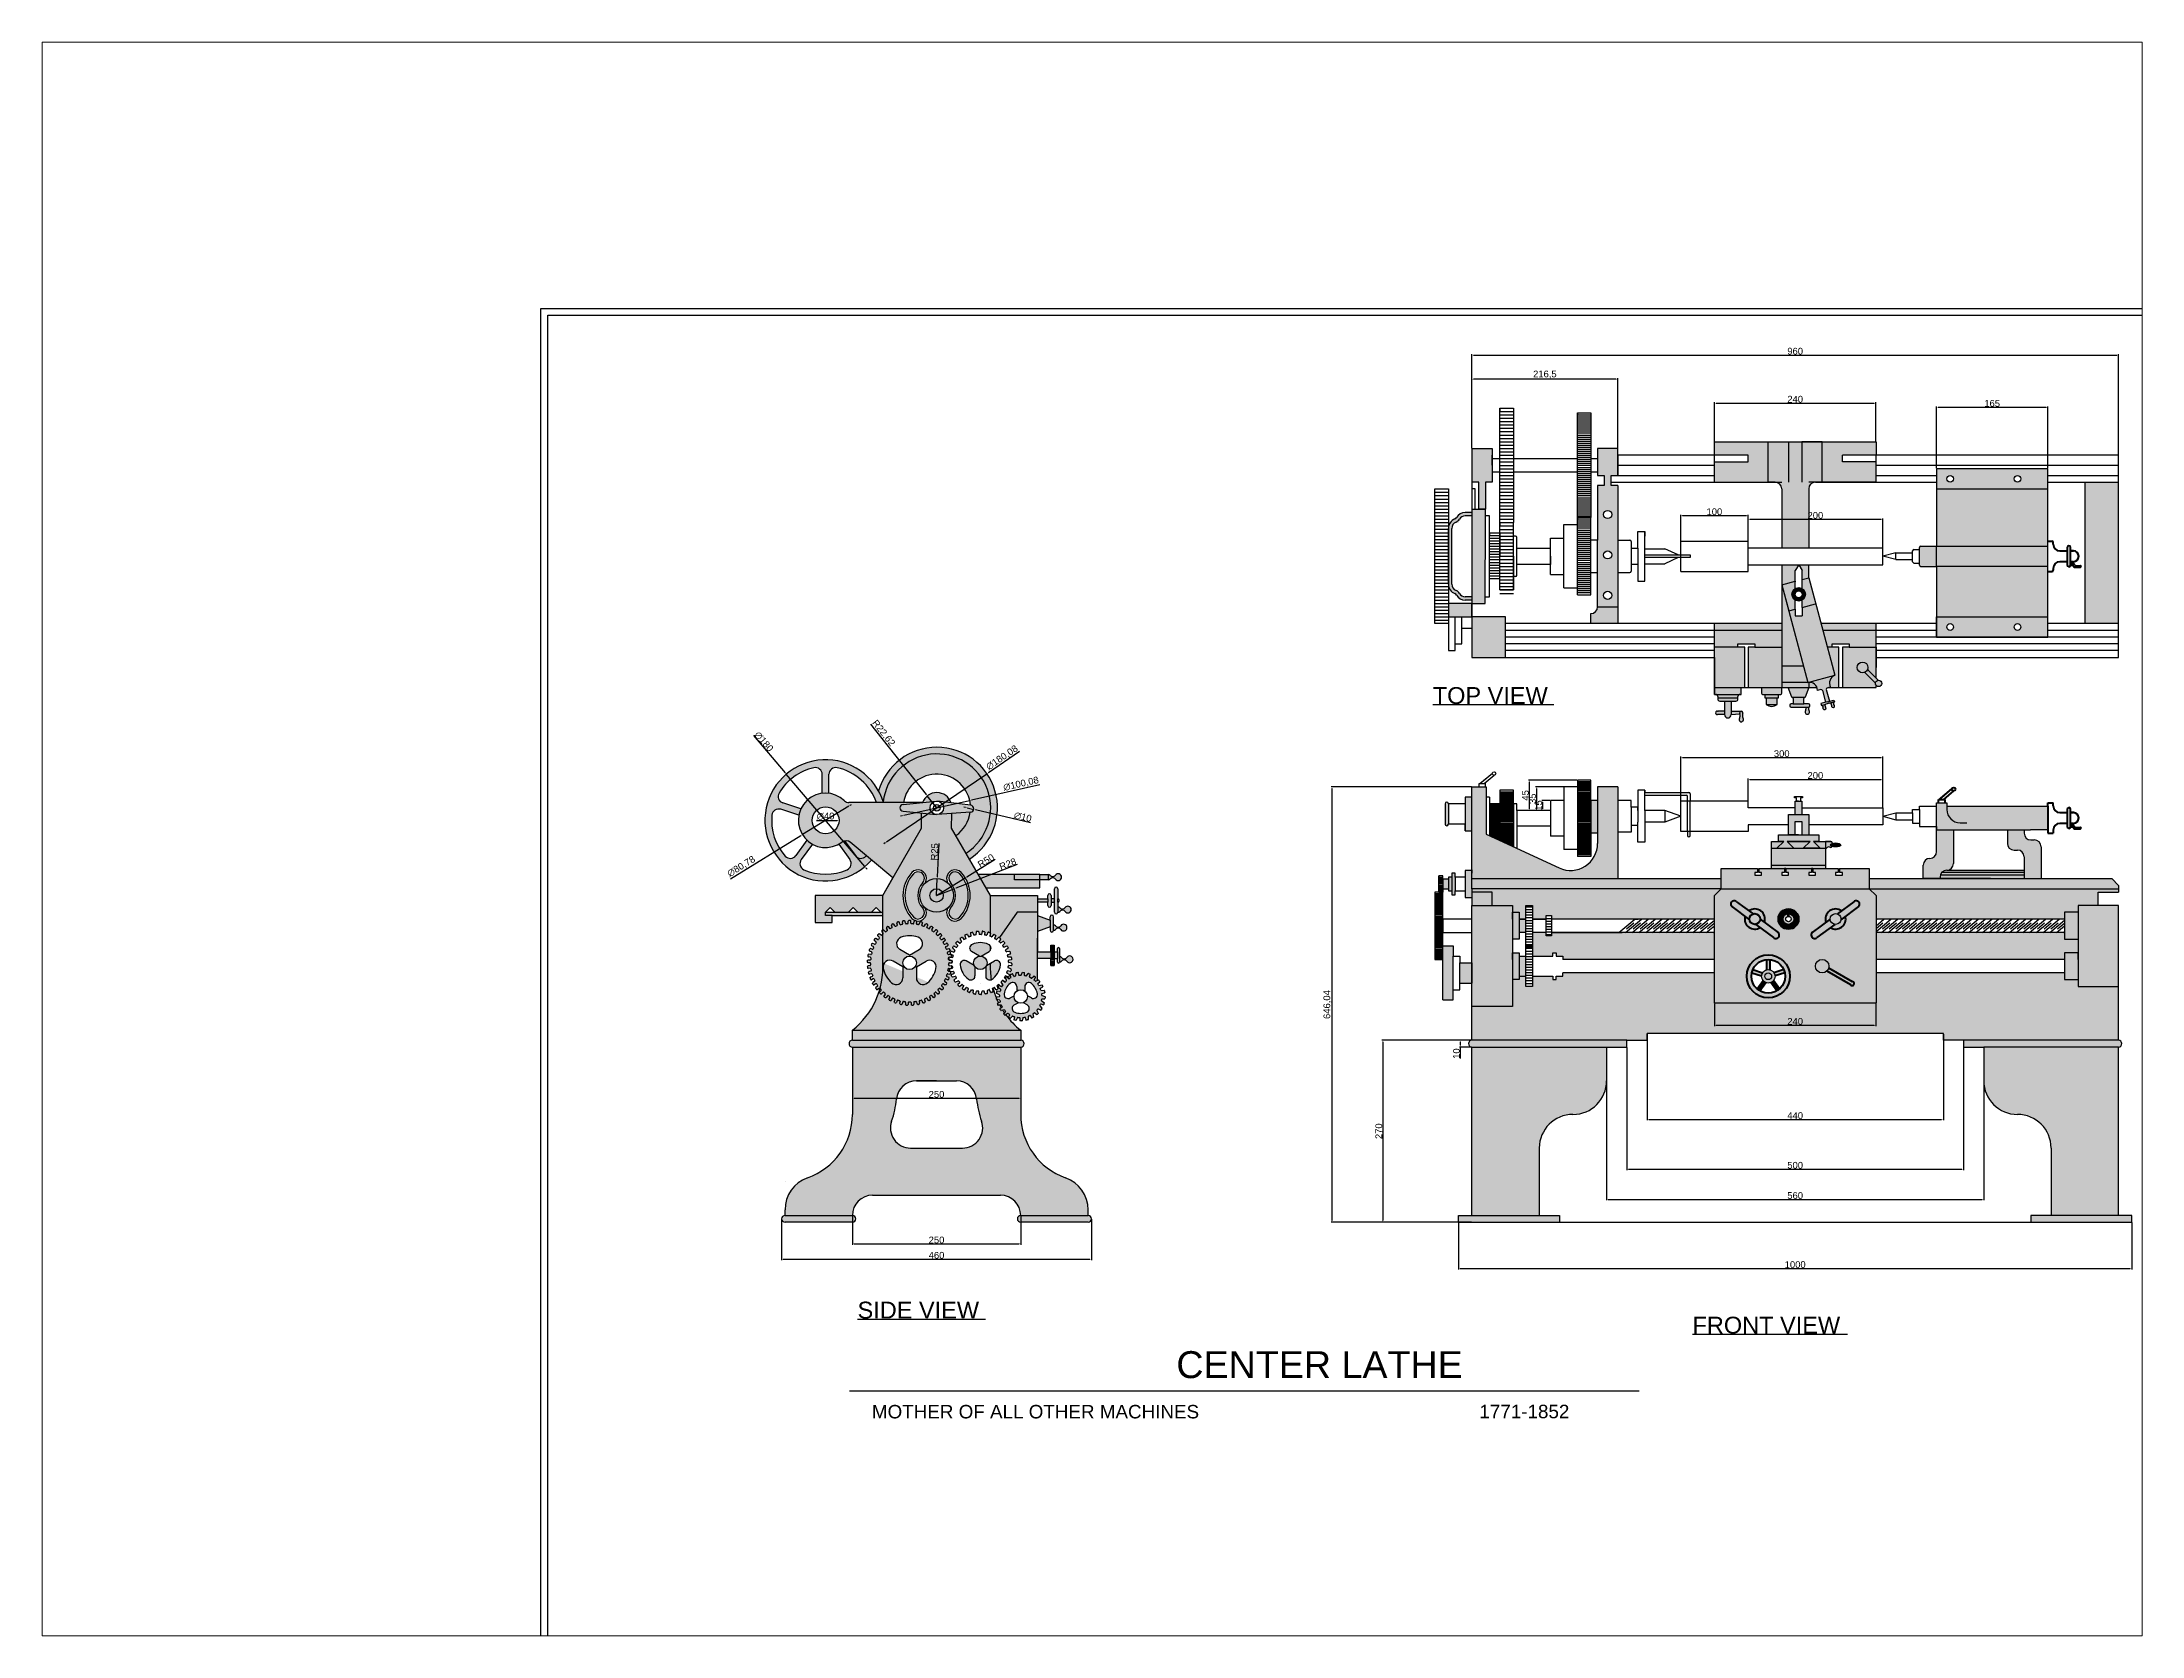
# Paper-space layout 'Layout2' of a CAD drawing. Header units: millimetres. Extents: x 26 to 231, y 20 to 176.
# The model-space entities are those that its viewports show. They can reach past a viewport. Long polylines and large blocks are cut down to what shows.
import ezdxf

# ---------------------------------------------------------------- set-up
doc = ezdxf.new("R2010")
doc.units = ezdxf.units.MM
for name, color, linetype in [('dead end', 5, 'Continuous'), ('gears', 210, 'Continuous'), ('job', 2, 'Continuous')]:
    doc.layers.add(name, color=color, linetype=linetype)
doc.layers.add('ends', color=4, linetype='Continuous', lineweight=106)
doc.layers.add('guide ways', color=1, linetype='Continuous', lineweight=30)
doc.styles.get("Standard").update_dxf_attribs({"font": 'arial.ttf'})
doc.dimstyles.new('ISO-25', dxfattribs={"dimtxt": 10, "dimasz": 2.5, "dimexe": 1.25, "dimexo": 0.625, "dimtad": 1, "dimtxsty": 'Standard', "dimcen": 2.5, "dimadec": 0, "dimazin": 0, "dimtfac": 1, "dimtmove": 0, "dimatfit": 3, "dimfxl": 1, "dimarcsym": 0})

psp = doc.layouts.new('Layout2')

msp = doc.modelspace()

# ---------------------------------------------------------------- texts
at = {"attachment_point": 1}
for s, width, insert, char_height in [('TOP VIEW', 547.74324, (2814.467, 2095.03), 25), ('SIDE VIEW', 535.30409, (1960.338, 1182.831), 25), ('FRONT VIEW', 571.95083, (3200.158, 1160.454), 25), ('CENTER LATHE', 1003.85878, (2433.692, 1109.325), 40), ('MOTHER OF ALL OTHER MACHINES', 680.94174, (1981.654, 1029.533), 20), ('1771-1852', 1032.67662, (2883.692, 1029.806), 20)]:
    msp.add_mtext_dynamic_manual_height_columns(s, width=width, gutter_width=12.5, heights=[0], dxfattribs=dict(at, insert=insert, char_height=char_height))

# ---------------------------------------------------------------- blocks, each defined once
blk = doc.blocks.new('*U1')
blk.add_line((2, -10), (2, 0))
blk = doc.blocks.new('*U2')
at = {"layer": 'gears', "color": 0, "linetype": 'ByBlock', "lineweight": -2, "transparency": 16777216, "rotation": 270}
for p in [(2962.6, 1770.8), (2962.6, 1766.8), (2962.6, 1762.8), (2962.6, 1758.8), (2962.6, 1754.8), (2962.6, 1750.8), (2962.6, 1746.8), (2962.6, 1742.8), (2962.6, 1738.8), (2962.6, 1734.8), (2962.6, 1730.8), (2962.6, 1726.8), (2962.6, 1722.8), (2962.6, 1718.8), (2962.6, 1714.8), (2962.6, 1710.8)]:
    blk.add_blockref('*U1', p, dxfattribs=at)
blk = doc.blocks.new('*U3')
blk.add_line((0, 0), (0, 10))
blk = doc.blocks.new('*U4')
at = {"layer": 'gears', "color": 0, "linetype": 'ByBlock', "lineweight": -2, "transparency": 16777216, "rotation": 90}
for p in [(2962.6, 1710.8), (2962.6, 1706.8), (2962.6, 1702.8), (2962.6, 1698.8), (2962.6, 1694.8), (2962.6, 1690.8), (2962.6, 1686.8), (2962.6, 1682.8), (2962.6, 1678.8), (2962.6, 1674.8), (2962.6, 1670.8), (2962.6, 1666.8), (2962.6, 1662.8), (2962.6, 1658.8), (2962.6, 1654.8), (2962.6, 1650.8)]:
    blk.add_blockref('*U3', p, dxfattribs=at)
blk = doc.blocks.new('*U5')
blk.add_line((0, -8), (0, 0))
blk = doc.blocks.new('*U6')
at = {"layer": 'gears', "color": 0, "linetype": 'ByBlock', "lineweight": -2, "transparency": 16777216, "rotation": 270}
for p in [(2990.6, 1755.8), (2990.6, 1751.8), (2990.6, 1747.8), (2990.6, 1743.8), (2990.6, 1739.8), (2990.6, 1735.8), (2990.6, 1731.8), (2990.6, 1727.8)]:
    blk.add_blockref('*U5', p, dxfattribs=at)
blk = doc.blocks.new('*U7')
for p, q in [((-2.5, 7.6), (-2.5, -7.6)), ((2.5, 7.6), (2.5, -7.6))]:
    blk.add_line(p, q)
blk = doc.blocks.new('*U8')
at = {"layer": 'ends', "color": 0, "linetype": 'ByBlock', "lineweight": -2, "transparency": 16777216}
blk.add_blockref('*U7', (3312.6, 1683.1), dxfattribs=at)
for p, rotation in [((3296.2, 1671.1), 72), ((3302.5, 1651.8), 144), ((3322.8, 1651.8), 216), ((3329.1, 1671.1), 288)]:
    blk.add_blockref('*U7', p, dxfattribs=dict(at, rotation=rotation))
blk = doc.blocks.new('*U9')
blk.add_line((0, -2.5), (0, 2.5))
blk = doc.blocks.new('*U10')
at = {"layer": 'ends', "color": 0, "linetype": 'ByBlock', "lineweight": -2, "transparency": 16777216}
for p, rotation in [((3332.1, 1750.8), 90), ((3332.2, 1751.9), 84.00000000000003), ((3332.2, 1749.7), 95.99999999999999), ((3332.4, 1753), 77.99999999999999), ((3332.4, 1748.6), 102), ((3332.7, 1754), 72), ((3332.7, 1747.5), 108), ((3333.1, 1755), 66.00000000000001), ((3333.1, 1746.5), 114), ((3333.6, 1756), 59.99999999999999), ((3333.6, 1745.5), 120), ((3334.2, 1756.9), 54), ((3334.8, 1757.8), 47.99999999999999), ((3335.6, 1758.6), 42.00000000000001), ((3336.5, 1759.3), 36), ((3337.4, 1759.9), 30), ((3338.4, 1760.4), 23.99999999999997), ((3339.4, 1760.8), 17.99999999999999), ((3340.5, 1761), 11.99999999999999), ((3341.5, 1761.2), 5.999999999999904), ((3343.7, 1761.2), 354.0000000000001), ((3344.8, 1761), 348.0000000000001), ((3345.9, 1760.8), 342), ((3346.9, 1760.4), 336), ((3347.9, 1759.9), 329.9999999999999), ((3348.8, 1759.3), 324), ((3349.7, 1758.6), 318), ((3350.4, 1757.8), 312), ((3351.1, 1756.9), 306), ((3351.7, 1756), 299.9999999999999), ((3351.7, 1745.5), 240), ((3352.2, 1755), 294), ((3352.2, 1746.5), 246), ((3352.6, 1754), 288), ((3352.6, 1747.5), 252), ((3352.9, 1753), 282), ((3352.9, 1748.6), 258), ((3353.1, 1751.9), 276.0000000000001), ((3353.1, 1750.8), 270), ((3353.1, 1749.7), 264), ((3334.2, 1744.6), 126), ((3334.8, 1743.7), 132), ((3335.6, 1743), 138), ((3336.5, 1742.3), 144), ((3337.4, 1741.7), 150), ((3338.4, 1741.2), 156), ((3339.4, 1740.8), 162), ((3340.5, 1740.5), 168.0000000000001), ((3341.5, 1740.3), 174), ((3342.6, 1740.3), 180), ((3343.7, 1740.3), 186), ((3344.8, 1740.5), 192), ((3345.9, 1740.8), 198), ((3346.9, 1741.2), 204), ((3347.9, 1741.7), 210), ((3348.8, 1742.3), 216), ((3349.7, 1743), 222.0000000000001), ((3350.4, 1743.7), 228), ((3351.1, 1744.6), 234)]:
    blk.add_blockref('*U9', p, dxfattribs=dict(at, rotation=rotation))
blk.add_blockref('*U9', (3342.6, 1761.3), dxfattribs=at)
blk = doc.blocks.new('*U11')
blk.add_line((2, 0), (2, 20))
blk = doc.blocks.new('*U12')
at = {"layer": 'gears', "color": 0, "linetype": 'ByBlock', "lineweight": -2, "transparency": 16777216, "rotation": 270}
blk.add_blockref('*U11', (2914.1, 1941.8), dxfattribs=at)
blk = doc.blocks.new('*U13')
blk.add_line((2, 0), (2, 20))
blk = doc.blocks.new('*U14')
at = {"layer": 'gears', "color": 0, "linetype": 'ByBlock', "lineweight": -2, "transparency": 16777216, "rotation": 270}
blk.add_blockref('*U13', (2914.1, 1941.8), dxfattribs=at)
blk = doc.blocks.new('*U15')
blk.add_line((2, 0), (2, 20))
blk = doc.blocks.new('*U16')
at = {"layer": 'gears', "color": 0, "linetype": 'ByBlock', "lineweight": -2, "transparency": 16777216, "rotation": 270}
blk.add_blockref('*U15', (2914.1, 1941.8), dxfattribs=at)
blk = doc.blocks.new('*U17')
blk.add_line((2, 0), (2, 20))
blk = doc.blocks.new('*U18')
at = {"layer": 'gears', "color": 0, "linetype": 'ByBlock', "lineweight": -2, "transparency": 16777216, "rotation": 270}
blk.add_blockref('*U17', (2914.1, 1941.8), dxfattribs=at)
blk = doc.blocks.new('*U19')
blk.add_line((2, 0), (2, 20))
blk = doc.blocks.new('*U20')
at = {"layer": 'gears', "color": 0, "linetype": 'ByBlock', "lineweight": -2, "transparency": 16777216, "rotation": 270}
blk.add_blockref('*U19', (2914.1, 1941.8), dxfattribs=at)
blk = doc.blocks.new('*U21')
blk.add_line((2, 0), (2, 20))
blk = doc.blocks.new('*U22')
at = {"layer": 'gears', "color": 0, "linetype": 'ByBlock', "lineweight": -2, "transparency": 16777216, "rotation": 270}
blk.add_blockref('*U21', (2914.1, 1941.8), dxfattribs=at)
blk = doc.blocks.new('*U23')
blk.add_line((2, 0), (2, 20))
blk = doc.blocks.new('*U24')
at = {"layer": 'gears', "color": 0, "linetype": 'ByBlock', "lineweight": -2, "transparency": 16777216, "rotation": 270}
blk.add_blockref('*U23', (2914.1, 1941.8), dxfattribs=at)
blk = doc.blocks.new('*U25')
blk.add_line((2, 0), (2, 20))
blk = doc.blocks.new('*U26')
at = {"layer": 'gears', "color": 0, "linetype": 'ByBlock', "lineweight": -2, "transparency": 16777216, "rotation": 270}
blk.add_blockref('*U25', (2914.1, 1941.8), dxfattribs=at)
blk = doc.blocks.new('*U27')
blk.add_line((2, 0), (2, 20))
blk = doc.blocks.new('*U28')
at = {"layer": 'gears', "color": 0, "linetype": 'ByBlock', "lineweight": -2, "transparency": 16777216, "rotation": 270}
blk.add_blockref('*U27', (2914.1, 1941.8), dxfattribs=at)
blk = doc.blocks.new('*U29')
blk.add_line((2, 0), (2, 20))
blk = doc.blocks.new('*U30')
at = {"layer": 'gears', "color": 0, "linetype": 'ByBlock', "lineweight": -2, "transparency": 16777216, "rotation": 270}
blk.add_blockref('*U29', (2914.1, 1941.8), dxfattribs=at)
blk = doc.blocks.new('*U31')
blk.add_line((2, 0), (2, 20))
blk = doc.blocks.new('*U32')
at = {"layer": 'gears', "color": 0, "linetype": 'ByBlock', "lineweight": -2, "transparency": 16777216, "rotation": 270}
blk.add_blockref('*U31', (2914.1, 1941.8), dxfattribs=at)
blk = doc.blocks.new('*U33')
blk.add_line((2, 0), (2, 20))
blk = doc.blocks.new('*U34')
at = {"layer": 'gears', "color": 0, "linetype": 'ByBlock', "lineweight": -2, "transparency": 16777216, "rotation": 270}
blk.add_blockref('*U33', (2914.1, 1941.8), dxfattribs=at)
blk = doc.blocks.new('*U35')
blk.add_line((2, 0), (2, 20))
blk = doc.blocks.new('*U36')
at = {"layer": 'gears', "color": 0, "linetype": 'ByBlock', "lineweight": -2, "transparency": 16777216, "rotation": 270}
blk.add_blockref('*U35', (2914.1, 1941.8), dxfattribs=at)
blk = doc.blocks.new('*U37')
blk.add_line((2, 0), (2, 20))
blk = doc.blocks.new('*U38')
at = {"layer": 'gears', "color": 0, "linetype": 'ByBlock', "lineweight": -2, "transparency": 16777216, "rotation": 270}
blk.add_blockref('*U37', (2914.1, 1941.8), dxfattribs=at)
blk = doc.blocks.new('*U39')
blk.add_line((2, 0), (2, 20))
blk = doc.blocks.new('*U40')
at = {"layer": 'gears', "color": 0, "linetype": 'ByBlock', "lineweight": -2, "transparency": 16777216, "rotation": 270}
blk.add_blockref('*U39', (2914.1, 1941.8), dxfattribs=at)
blk = doc.blocks.new('*U41')
blk.add_line((2, 0), (2, 20))
blk = doc.blocks.new('*U42')
at = {"layer": 'gears', "color": 0, "linetype": 'ByBlock', "lineweight": -2, "transparency": 16777216, "rotation": 270}
blk.add_blockref('*U41', (2914.1, 1941.8), dxfattribs=at)
blk = doc.blocks.new('*U43')
blk.add_line((2, 0), (2, 20))
blk = doc.blocks.new('*U44')
at = {"layer": 'gears', "color": 0, "linetype": 'ByBlock', "lineweight": -2, "transparency": 16777216, "rotation": 270}
blk.add_blockref('*U43', (2914.1, 1941.8), dxfattribs=at)
blk = doc.blocks.new('*U45')
blk.add_line((2, 0), (2, 20))
blk = doc.blocks.new('*U46')
at = {"layer": 'gears', "color": 0, "linetype": 'ByBlock', "lineweight": -2, "transparency": 16777216, "rotation": 270}
blk.add_blockref('*U45', (2914.1, 1941.8), dxfattribs=at)
blk = doc.blocks.new('*U47')
blk.add_line((2, 0), (2, 20))
blk = doc.blocks.new('*U48')
at = {"layer": 'gears', "color": 0, "linetype": 'ByBlock', "lineweight": -2, "transparency": 16777216, "rotation": 270}
blk.add_blockref('*U47', (2914.1, 1941.8), dxfattribs=at)
blk = doc.blocks.new('*U49')
blk.add_line((2, 0), (2, 20))
blk = doc.blocks.new('*U50')
at = {"layer": 'gears', "color": 0, "linetype": 'ByBlock', "lineweight": -2, "transparency": 16777216, "rotation": 270}
blk.add_blockref('*U49', (2914.1, 1941.8), dxfattribs=at)
blk = doc.blocks.new('*U51')
blk.add_line((2, 0), (2, 20))
blk = doc.blocks.new('*U52')
at = {"layer": 'gears', "color": 0, "linetype": 'ByBlock', "lineweight": -2, "transparency": 16777216, "rotation": 270}
blk.add_blockref('*U51', (2914.1, 1941.8), dxfattribs=at)
blk = doc.blocks.new('*U53')
blk.add_line((2, 0), (2, 20))
blk = doc.blocks.new('*U54')
at = {"layer": 'gears', "color": 0, "linetype": 'ByBlock', "lineweight": -2, "transparency": 16777216, "rotation": 270}
blk.add_blockref('*U53', (2914.1, 1941.8), dxfattribs=at)
blk = doc.blocks.new('*U55')
blk.add_line((2, 0), (2, 20))
blk = doc.blocks.new('*U56')
at = {"layer": 'gears', "color": 0, "linetype": 'ByBlock', "lineweight": -2, "transparency": 16777216, "rotation": 270}
blk.add_blockref('*U55', (2914.1, 1941.8), dxfattribs=at)
blk = doc.blocks.new('*U57')
blk.add_line((2, 0), (2, 20))
blk = doc.blocks.new('*U58')
at = {"layer": 'gears', "color": 0, "linetype": 'ByBlock', "lineweight": -2, "transparency": 16777216, "rotation": 270}
blk.add_blockref('*U57', (2914.1, 1941.8), dxfattribs=at)
blk = doc.blocks.new('*U59')
blk.add_line((2, 0), (2, 20))
blk = doc.blocks.new('*U60')
at = {"layer": 'gears', "color": 0, "linetype": 'ByBlock', "lineweight": -2, "transparency": 16777216, "rotation": 270}
blk.add_blockref('*U59', (2914.1, 1941.8), dxfattribs=at)
blk = doc.blocks.new('*U61')
blk.add_line((2, 0), (2, 20))
blk = doc.blocks.new('*U62')
at = {"layer": 'gears', "color": 0, "linetype": 'ByBlock', "lineweight": -2, "transparency": 16777216, "rotation": 270}
blk.add_blockref('*U61', (2914.1, 1941.8), dxfattribs=at)
blk = doc.blocks.new('*U63')
blk.add_line((2, 0), (2, 20))
blk = doc.blocks.new('*U64')
at = {"layer": 'gears', "color": 0, "linetype": 'ByBlock', "lineweight": -2, "transparency": 16777216, "rotation": 270}
blk.add_blockref('*U63', (2914.1, 1941.8), dxfattribs=at)
blk = doc.blocks.new('*U65')
blk.add_line((2, 0), (2, 20))
blk = doc.blocks.new('*U66')
at = {"layer": 'gears', "color": 0, "linetype": 'ByBlock', "lineweight": -2, "transparency": 16777216, "rotation": 270}
blk.add_blockref('*U65', (2914.1, 1941.8), dxfattribs=at)
blk = doc.blocks.new('*U67')
blk.add_line((2, 0), (2, 20))
blk = doc.blocks.new('*U68')
at = {"layer": 'gears', "color": 0, "linetype": 'ByBlock', "lineweight": -2, "transparency": 16777216, "rotation": 270}
blk.add_blockref('*U67', (2914.1, 1941.8), dxfattribs=at)
blk = doc.blocks.new('*U69')
blk.add_line((2, 0), (2, 20))
blk = doc.blocks.new('*U70')
at = {"layer": 'gears', "color": 0, "linetype": 'ByBlock', "lineweight": -2, "transparency": 16777216, "rotation": 270}
blk.add_blockref('*U69', (2914.1, 1941.8), dxfattribs=at)
blk = doc.blocks.new('*U71')
blk.add_line((2, 0), (2, 20))
blk = doc.blocks.new('*U72')
at = {"layer": 'gears', "color": 0, "linetype": 'ByBlock', "lineweight": -2, "transparency": 16777216, "rotation": 270}
blk.add_blockref('*U71', (2914.1, 1941.8), dxfattribs=at)
blk = doc.blocks.new('*U73')
blk.add_line((2, 0), (2, 20))
blk = doc.blocks.new('*U74')
at = {"layer": 'gears', "color": 0, "linetype": 'ByBlock', "lineweight": -2, "transparency": 16777216, "rotation": 270}
blk.add_blockref('*U73', (2914.1, 1941.8), dxfattribs=at)
blk = doc.blocks.new('*U75')
blk.add_line((2, 0), (2, 20))
blk = doc.blocks.new('*U76')
at = {"layer": 'gears', "color": 0, "linetype": 'ByBlock', "lineweight": -2, "transparency": 16777216, "rotation": 270}
blk.add_blockref('*U75', (2914.1, 1941.8), dxfattribs=at)
blk = doc.blocks.new('*U77')
blk.add_line((2, 0), (2, 20))
blk = doc.blocks.new('*U78')
at = {"layer": 'gears', "color": 0, "linetype": 'ByBlock', "lineweight": -2, "transparency": 16777216, "rotation": 270}
blk.add_blockref('*U77', (2914.1, 1941.8), dxfattribs=at)
blk = doc.blocks.new('*U79')
blk.add_line((2, 0), (2, 20))
blk = doc.blocks.new('*U80')
at = {"layer": 'gears', "color": 0, "linetype": 'ByBlock', "lineweight": -2, "transparency": 16777216, "rotation": 270}
blk.add_blockref('*U79', (2914.1, 1941.8), dxfattribs=at)
blk = doc.blocks.new('*U81')
blk.add_line((2, 0), (2, 20))
blk = doc.blocks.new('*U82')
at = {"layer": 'gears', "color": 0, "linetype": 'ByBlock', "lineweight": -2, "transparency": 16777216, "rotation": 270}
blk.add_blockref('*U81', (2914.1, 1941.8), dxfattribs=at)
blk = doc.blocks.new('*U83')
blk.add_line((2, 0), (2, 20))
blk = doc.blocks.new('*U84')
at = {"layer": 'gears', "color": 0, "linetype": 'ByBlock', "lineweight": -2, "transparency": 16777216, "rotation": 270}
blk.add_blockref('*U83', (2914.1, 1941.8), dxfattribs=at)
blk = doc.blocks.new('*D85')
at = {"color": 0, "lineweight": -2, "transparency": 16777216}
for p, q in [((2872, 1570.8), (2738.9, 1570.8)), ((2740.1, 1568.3), (2740.1, 1303.3)), ((2872, 1300.8), (2738.9, 1300.8))]:
    blk.add_line(p, q, dxfattribs=at)
at = {"color": 0, "transparency": 16777216}
for points in [[(2739.7, 1568.3), (2740.5, 1568.3), (2740.1, 1570.8)], [(2739.7, 1303.3), (2740.5, 1303.3), (2740.1, 1300.8)]]:
    blk.add_solid(points, dxfattribs=at)
at = {"layer": 'Defpoints', "color": 0, "transparency": 16777216}
for p in [(2872.6, 1570.8), (2740.1, 1300.8), (2872.6, 1300.8)]:
    blk.add_point(p, dxfattribs=at)
at = {"color": 0, "transparency": 16777216, "insert": (2734.4, 1435.8), "char_height": 10, "attachment_point": 5, "rotation": 90}
blk.add_mtext('270', dxfattribs=at)
blk = doc.blocks.new('*D86')
at = {"color": 0, "lineweight": -2, "transparency": 16777216}
for p, q in [((2872, 1570.8), (2854, 1570.8)), ((2872, 1560.8), (2854, 1560.8)), ((2855.3, 1568.3), (2855.3, 1563.3)), ((2855.3, 1560.8), (2855.3, 1543.7))]:
    blk.add_line(p, q, dxfattribs=at)
at = {"color": 0, "transparency": 16777216}
for points in [[(2854.9, 1568.3), (2855.7, 1568.3), (2855.3, 1570.8)], [(2854.9, 1563.3), (2855.7, 1563.3), (2855.3, 1560.8)]]:
    blk.add_solid(points, dxfattribs=at)
at = {"layer": 'Defpoints', "color": 0, "transparency": 16777216}
for p in [(2855.3, 1560.8), (2872.6, 1570.8), (2872.6, 1560.8)]:
    blk.add_point(p, dxfattribs=at)
at = {"color": 0, "transparency": 16777216, "insert": (2849.6, 1551), "char_height": 10, "attachment_point": 5, "rotation": 90}
blk.add_mtext('10', dxfattribs=at)
blk = doc.blocks.new('*D87')
at = {"layer": 'Defpoints', "color": 0, "transparency": 16777216}
for p in [(2977.5, 1911.8), (2989.1, 1926.8), (2989.1, 1911.8)]:
    blk.add_point(p, dxfattribs=at)
at = {"layer": 'gears', "color": 0, "lineweight": -2, "transparency": 16777216}
for p, q in [((2988.5, 1926.8), (2976.2, 1926.8)), ((2988.5, 1911.8), (2976.2, 1911.8)), ((2977.5, 1924.3), (2977.5, 1914.3))]:
    blk.add_line(p, q, dxfattribs=at)
at = {"layer": 'gears', "color": 0, "transparency": 16777216}
for points in [[(2977.1, 1924.3), (2977.9, 1924.3), (2977.5, 1926.8)], [(2977.1, 1914.3), (2977.9, 1914.3), (2977.5, 1911.8)]]:
    blk.add_solid(points, dxfattribs=at)
at = {"layer": 'gears', "color": 0, "transparency": 16777216, "insert": (2971.7, 1919.3), "char_height": 10, "attachment_point": 5, "rotation": 90}
blk.add_mtext('15', dxfattribs=at)
blk = doc.blocks.new('*D88')
at = {"layer": 'Defpoints', "color": 0, "transparency": 16777216}
for p in [(3009.1, 1946.8), (2968.5, 1911.8), (2989.1, 1911.8)]:
    blk.add_point(p, dxfattribs=at)
at = {"layer": 'gears', "color": 0, "lineweight": -2, "transparency": 16777216}
for p, q in [((3008.5, 1946.8), (2967.2, 1946.8)), ((2968.5, 1944.3), (2968.5, 1914.3)), ((2988.5, 1911.8), (2967.2, 1911.8))]:
    blk.add_line(p, q, dxfattribs=at)
at = {"layer": 'gears', "color": 0, "transparency": 16777216}
for points in [[(2968.1, 1944.3), (2968.9, 1944.3), (2968.5, 1946.8)], [(2968.1, 1914.3), (2968.9, 1914.3), (2968.5, 1911.8)]]:
    blk.add_solid(points, dxfattribs=at)
at = {"layer": 'gears', "color": 0, "transparency": 16777216, "insert": (2962.7, 1929.3), "char_height": 10, "attachment_point": 5, "rotation": 90}
blk.add_mtext('35', dxfattribs=at)
blk = doc.blocks.new('*D89')
at = {"layer": 'Defpoints', "color": 0, "transparency": 16777216}
for p in [(3029.1, 1956.8), (2957.7, 1911.8), (2989.1, 1911.8)]:
    blk.add_point(p, dxfattribs=at)
at = {"layer": 'gears', "color": 0, "lineweight": -2, "transparency": 16777216}
for p, q in [((3028.5, 1956.8), (2956.4, 1956.8)), ((2957.7, 1954.3), (2957.7, 1914.3)), ((2988.5, 1911.8), (2956.4, 1911.8))]:
    blk.add_line(p, q, dxfattribs=at)
at = {"layer": 'gears', "color": 0, "transparency": 16777216}
for points in [[(2957.3, 1954.3), (2958.1, 1954.3), (2957.7, 1956.8)], [(2957.3, 1914.3), (2958.1, 1914.3), (2957.7, 1911.8)]]:
    blk.add_solid(points, dxfattribs=at)
at = {"layer": 'gears', "color": 0, "transparency": 16777216, "insert": (2952, 1934.3), "char_height": 10, "attachment_point": 5, "rotation": 90}
blk.add_mtext('45', dxfattribs=at)
blk = doc.blocks.new('*U90')
blk.add_line((5, -20), (5, 0))
blk = doc.blocks.new('*U91')
at = {"layer": 'gears', "color": 0, "linetype": 'ByBlock', "lineweight": -2, "transparency": 16777216, "rotation": 270}
for p in [(2934.1, 2339.2), (2934.1, 2334.2), (2934.1, 2329.2), (2934.1, 2324.2), (2934.1, 2319.2), (2934.1, 2314.2), (2934.1, 2309.2), (2934.1, 2304.2), (2934.1, 2299.2), (2934.1, 2294.2), (2934.1, 2289.2), (2934.1, 2284.2), (2934.1, 2279.2), (2934.1, 2274.2), (2934.1, 2269.2), (2934.1, 2264.2), (2934.1, 2259.2), (2934.1, 2254.2), (2934.1, 2249.2), (2934.1, 2244.2), (2934.1, 2239.2)]:
    blk.add_blockref('*U90', p, dxfattribs=at)
blk = doc.blocks.new('*U92')
blk.add_line((5, -20), (5, 0))
blk = doc.blocks.new('*U93')
at = {"layer": 'gears', "color": 0, "linetype": 'ByBlock', "lineweight": -2, "transparency": 16777216, "rotation": 270}
for p in [(2934.1, 2509.2), (2934.1, 2504.2), (2934.1, 2499.2), (2934.1, 2494.2), (2934.1, 2489.2), (2934.1, 2484.2), (2934.1, 2479.2), (2934.1, 2474.2), (2934.1, 2469.2), (2934.1, 2464.2), (2934.1, 2459.2), (2934.1, 2454.2), (2934.1, 2449.2), (2934.1, 2444.2), (2934.1, 2439.2), (2934.1, 2434.2), (2934.1, 2429.2), (2934.1, 2424.2), (2934.1, 2419.2), (2934.1, 2414.2), (2934.1, 2409.2), (2934.1, 2404.2), (2934.1, 2399.2), (2934.1, 2394.2), (2934.1, 2389.2), (2934.1, 2384.2), (2934.1, 2379.2), (2934.1, 2374.2), (2934.1, 2369.2), (2934.1, 2364.2), (2934.1, 2359.2), (2934.1, 2354.2), (2934.1, 2349.2), (2934.1, 2344.2), (2934.1, 2339.2)]:
    blk.add_blockref('*U92', p, dxfattribs=at)
blk = doc.blocks.new('*D94')
at = {"color": 0, "lineweight": -2, "transparency": 16777216}
for p, q in [((1847.6, 1305.1), (1847.6, 1244.6)), ((2307.6, 1305.1), (2307.6, 1244.6)), ((1850.1, 1245.9), (2305.1, 1245.9))]:
    blk.add_line(p, q, dxfattribs=at)
at = {"color": 0, "transparency": 16777216}
for points in [[(1850.1, 1246.3), (1850.1, 1245.5), (1847.6, 1245.9)], [(2305.1, 1246.3), (2305.1, 1245.5), (2307.6, 1245.9)]]:
    blk.add_solid(points, dxfattribs=at)
at = {"layer": 'Defpoints', "color": 0, "transparency": 16777216}
for p in [(1847.6, 1305.8), (2307.6, 1305.8), (2307.6, 1245.9)]:
    blk.add_point(p, dxfattribs=at)
at = {"color": 0, "transparency": 16777216, "insert": (2077.6, 1251.6), "char_height": 10, "attachment_point": 5}
blk.add_mtext('460', dxfattribs=at)
blk = doc.blocks.new('*D95')
at = {"color": 0, "lineweight": -2, "transparency": 16777216}
for p, q in [((1952.6, 1310.1), (1952.6, 1267.3)), ((2202.6, 1310.1), (2202.6, 1267.3)), ((1955.1, 1268.6), (2200.1, 1268.6))]:
    blk.add_line(p, q, dxfattribs=at)
at = {"color": 0, "transparency": 16777216}
for points in [[(1955.1, 1269), (1955.1, 1268.2), (1952.6, 1268.6)], [(2200.1, 1269), (2200.1, 1268.2), (2202.6, 1268.6)]]:
    blk.add_solid(points, dxfattribs=at)
at = {"layer": 'Defpoints', "color": 0, "transparency": 16777216}
for p in [(1952.6, 1310.8), (2202.6, 1310.8), (2202.6, 1268.6)]:
    blk.add_point(p, dxfattribs=at)
at = {"color": 0, "transparency": 16777216, "insert": (2077.6, 1274.3), "char_height": 10, "attachment_point": 5}
blk.add_mtext('250', dxfattribs=at)
blk = doc.blocks.new('*D96')
at = {"color": 0, "lineweight": -2, "transparency": 16777216}
for p, q in [((1952.6, 1535.1), (1952.6, 1483.5)), ((2202.6, 1535.1), (2202.6, 1483.5)), ((1955.1, 1484.8), (2200.1, 1484.8))]:
    blk.add_line(p, q, dxfattribs=at)
at = {"color": 0, "transparency": 16777216}
for points in [[(1955.1, 1485.2), (1955.1, 1484.4), (1952.6, 1484.8)], [(2200.1, 1485.2), (2200.1, 1484.4), (2202.6, 1484.8)]]:
    blk.add_solid(points, dxfattribs=at)
at = {"layer": 'Defpoints', "color": 0, "transparency": 16777216}
for p in [(1952.6, 1535.8), (2202.6, 1535.8), (2202.6, 1484.8)]:
    blk.add_point(p, dxfattribs=at)
at = {"color": 0, "transparency": 16777216, "insert": (2077.6, 1490.5), "char_height": 10, "attachment_point": 5}
blk.add_mtext('250', dxfattribs=at)
blk = doc.blocks.new('*D97')
at = {"color": 0, "lineweight": -2, "transparency": 16777216}
for p, q in [((2852.6, 1300.1), (2852.6, 1230.8)), ((3852.6, 1300.1), (3852.6, 1230.8)), ((2855.1, 1232.1), (3850.1, 1232.1))]:
    blk.add_line(p, q, dxfattribs=at)
at = {"color": 0, "transparency": 16777216}
for points in [[(2855.1, 1232.5), (2855.1, 1231.7), (2852.6, 1232.1)], [(3850.1, 1232.5), (3850.1, 1231.7), (3852.6, 1232.1)]]:
    blk.add_solid(points, dxfattribs=at)
at = {"layer": 'Defpoints', "color": 0, "transparency": 16777216}
for p in [(2852.6, 1300.8), (3852.6, 1300.8), (3852.6, 1232.1)]:
    blk.add_point(p, dxfattribs=at)
at = {"color": 0, "transparency": 16777216, "insert": (3352.6, 1237.8), "char_height": 10, "attachment_point": 5}
blk.add_mtext('1000', dxfattribs=at)
blk = doc.blocks.new('*D98')
at = {"color": 0, "lineweight": -2, "transparency": 16777216}
for p, q in [((3132.6, 1580.1), (3132.6, 1452)), ((3572.6, 1580.1), (3572.6, 1452)), ((3135.1, 1453.3), (3570.1, 1453.3))]:
    blk.add_line(p, q, dxfattribs=at)
at = {"color": 0, "transparency": 16777216}
for points in [[(3135.1, 1453.7), (3135.1, 1452.8), (3132.6, 1453.3)], [(3570.1, 1453.7), (3570.1, 1452.8), (3572.6, 1453.3)]]:
    blk.add_solid(points, dxfattribs=at)
at = {"layer": 'Defpoints', "color": 0, "transparency": 16777216}
for p in [(3132.6, 1580.8), (3572.6, 1580.8), (3572.6, 1453.3)]:
    blk.add_point(p, dxfattribs=at)
at = {"color": 0, "transparency": 16777216, "insert": (3352.6, 1459), "char_height": 10, "attachment_point": 5}
blk.add_mtext('440', dxfattribs=at)
blk = doc.blocks.new('*D99')
at = {"color": 0, "lineweight": -2, "transparency": 16777216}
for p, q in [((3102.6, 1560.1), (3102.6, 1378.2)), ((3602.6, 1560.1), (3602.6, 1378.2)), ((3105.1, 1379.5), (3600.1, 1379.5))]:
    blk.add_line(p, q, dxfattribs=at)
at = {"color": 0, "transparency": 16777216}
for points in [[(3105.1, 1379.9), (3105.1, 1379.1), (3102.6, 1379.5)], [(3600.1, 1379.9), (3600.1, 1379.1), (3602.6, 1379.5)]]:
    blk.add_solid(points, dxfattribs=at)
at = {"layer": 'Defpoints', "color": 0, "transparency": 16777216}
for p in [(3102.6, 1560.8), (3602.6, 1560.8), (3602.6, 1379.5)]:
    blk.add_point(p, dxfattribs=at)
at = {"color": 0, "transparency": 16777216, "insert": (3352.6, 1385.2), "char_height": 10, "attachment_point": 5}
blk.add_mtext('500', dxfattribs=at)
blk = doc.blocks.new('*D100')
at = {"color": 0, "lineweight": -2, "transparency": 16777216}
for p, q in [((3072.6, 1560.1), (3072.6, 1333.3)), ((3632.6, 1560.1), (3632.6, 1333.3)), ((3075.1, 1334.6), (3630.1, 1334.6))]:
    blk.add_line(p, q, dxfattribs=at)
at = {"color": 0, "transparency": 16777216}
for points in [[(3075.1, 1335), (3075.1, 1334.2), (3072.6, 1334.6)], [(3630.1, 1335), (3630.1, 1334.2), (3632.6, 1334.6)]]:
    blk.add_solid(points, dxfattribs=at)
at = {"layer": 'Defpoints', "color": 0, "transparency": 16777216}
for p in [(3072.6, 1560.8), (3632.6, 1560.8), (3632.6, 1334.6)]:
    blk.add_point(p, dxfattribs=at)
at = {"color": 0, "transparency": 16777216, "insert": (3352.6, 1340.3), "char_height": 10, "attachment_point": 5}
blk.add_mtext('560', dxfattribs=at)
blk = doc.blocks.new('*D101')
at = {"color": 0, "lineweight": -2, "transparency": 16777216}
for p, q in [((3232.6, 1625.1), (3232.6, 1591.8)), ((3472.6, 1625.1), (3472.6, 1591.8)), ((3235.1, 1593.1), (3470.1, 1593.1))]:
    blk.add_line(p, q, dxfattribs=at)
at = {"color": 0, "transparency": 16777216}
for points in [[(3235.1, 1593.5), (3235.1, 1592.6), (3232.6, 1593.1)], [(3470.1, 1593.5), (3470.1, 1592.6), (3472.6, 1593.1)]]:
    blk.add_solid(points, dxfattribs=at)
at = {"layer": 'Defpoints', "color": 0, "transparency": 16777216}
for p in [(3232.6, 1625.8), (3472.6, 1625.8), (3472.6, 1593.1)]:
    blk.add_point(p, dxfattribs=at)
at = {"color": 0, "transparency": 16777216, "insert": (3352.6, 1598.8), "char_height": 10, "attachment_point": 5}
blk.add_mtext('240', dxfattribs=at)
blk = doc.blocks.new('*D102')
at = {"color": 0, "lineweight": -2, "transparency": 16777216}
for p, q in [((2872, 1946.8), (2663.5, 1946.8)), ((2664.8, 1944.3), (2664.8, 1303.3)), ((2872, 1300.8), (2663.5, 1300.8))]:
    blk.add_line(p, q, dxfattribs=at)
at = {"color": 0, "transparency": 16777216}
for points in [[(2664.4, 1944.3), (2665.2, 1944.3), (2664.8, 1946.8)], [(2664.4, 1303.3), (2665.2, 1303.3), (2664.8, 1300.8)]]:
    blk.add_solid(points, dxfattribs=at)
at = {"layer": 'Defpoints', "color": 0, "transparency": 16777216}
for p in [(2872.6, 1946.8), (2664.8, 1300.8), (2872.6, 1300.8)]:
    blk.add_point(p, dxfattribs=at)
at = {"color": 0, "transparency": 16777216, "insert": (2658.1, 1623.8), "char_height": 10, "attachment_point": 5, "rotation": 90}
blk.add_mtext('646,04', dxfattribs=at)
blk = doc.blocks.new('*D103')
at = {"color": 0, "lineweight": -2, "transparency": 16777216}
for p, q in [((2201, 1999.3), (2154.6, 1967.8)), ((2003.5, 1865.2), (2152.5, 1966.4)), ((2001.5, 1863.8), (1999.4, 1862.4))]:
    blk.add_line(p, q, dxfattribs=at)
at = {"color": 0, "transparency": 16777216}
for points in [[(2154.3, 1968.1), (2154.8, 1967.4), (2152.5, 1966.4)], [(2001.2, 1864.1), (2001.7, 1863.4), (2003.5, 1865.2)]]:
    blk.add_solid(points, dxfattribs=at)
at = {"layer": 'Defpoints', "color": 0, "transparency": 16777216}
for p in [(2152.5, 1966.4), (2003.5, 1865.2)]:
    blk.add_point(p, dxfattribs=at)
at = {"color": 0, "transparency": 16777216, "insert": (2175, 1989.9), "char_height": 10, "attachment_point": 5, "rotation": 34.1862}
blk.add_mtext('∅180,08', dxfattribs=at)
blk = doc.blocks.new('*D104')
at = {"color": 0, "lineweight": -2, "transparency": 16777216}
for p, q in [((2230.8, 1950.2), (2129.3, 1927.3)), ((2026.8, 1904.2), (2024.3, 1903.7)), ((2029.2, 1904.8), (2126.8, 1926.8))]:
    blk.add_line(p, q, dxfattribs=at)
at = {"color": 0, "transparency": 16777216}
for points in [[(2026.7, 1904.6), (2026.8, 1903.8), (2029.2, 1904.8)], [(2129.2, 1927.7), (2129.3, 1926.9), (2126.8, 1926.8)]]:
    blk.add_solid(points, dxfattribs=at)
at = {"layer": 'Defpoints', "color": 0, "transparency": 16777216}
for p in [(2029.2, 1904.8), (2126.8, 1926.8)]:
    blk.add_point(p, dxfattribs=at)
at = {"color": 0, "transparency": 16777216, "insert": (2203.1, 1951), "char_height": 10, "attachment_point": 5, "rotation": 12.7049}
blk.add_mtext('∅100,08', dxfattribs=at)
blk = doc.blocks.new('*D105')
at = {"color": 0, "lineweight": -2, "transparency": 16777216}
for p, q in [((1805.6, 2023.2), (1852.9, 1967.7)), ((1971.1, 1828.7), (1854.5, 1965.8)), ((1972.8, 1826.8), (1974.4, 1824.9))]:
    blk.add_line(p, q, dxfattribs=at)
at = {"color": 0, "transparency": 16777216}
for points in [[(1853.2, 1968), (1852.5, 1967.4), (1854.5, 1965.8)], [(1973.1, 1827.1), (1972.4, 1826.5), (1971.1, 1828.7)]]:
    blk.add_solid(points, dxfattribs=at)
at = {"layer": 'Defpoints', "color": 0, "transparency": 16777216}
for p in [(1854.5, 1965.8), (1971.1, 1828.7)]:
    blk.add_point(p, dxfattribs=at)
at = {"color": 0, "transparency": 16777216, "insert": (1821.2, 2014.1), "char_height": 10, "attachment_point": 5, "rotation": 310.4014}
blk.add_mtext('∅180', dxfattribs=at)
blk = doc.blocks.new('*D106')
at = {"color": 0, "lineweight": -2, "transparency": 16777216}
for p, q in [((1947.2, 1918.4), (1878.4, 1876.1)), ((1949.3, 1919.7), (1951.5, 1921)), ((1771.9, 1810.6), (1876.3, 1874.8))]:
    blk.add_line(p, q, dxfattribs=at)
at = {"color": 0, "transparency": 16777216}
for points in [[(1949.1, 1920.1), (1949.6, 1919.4), (1947.2, 1918.4)], [(1876.1, 1875.1), (1876.5, 1874.4), (1878.4, 1876.1)]]:
    blk.add_solid(points, dxfattribs=at)
at = {"layer": 'Defpoints', "color": 0, "transparency": 16777216}
for p in [(1947.2, 1918.4), (1878.4, 1876.1)]:
    blk.add_point(p, dxfattribs=at)
at = {"color": 0, "transparency": 16777216, "insert": (1787.9, 1828.5), "char_height": 10, "attachment_point": 5, "rotation": 31.5809}
blk.add_mtext('∅80,78', dxfattribs=at)
blk = doc.blocks.new('*D107')
at = {"color": 0, "lineweight": -2, "transparency": 16777216}
blk.add_line((1899.6, 1897.2), (1930.3, 1897.2), dxfattribs=at)
at = {"color": 0, "transparency": 16777216}
blk.add_solid([(1930.3, 1897.7), (1930.3, 1896.8), (1932.8, 1897.2)], dxfattribs=at)
at = {"layer": 'Defpoints', "color": 0, "transparency": 16777216}
for p in [(1892.8, 1897.2), (1932.8, 1897.2)]:
    blk.add_point(p, dxfattribs=at)
at = {"color": 0, "transparency": 16777216, "insert": (1912.8, 1903.3), "char_height": 10, "attachment_point": 5}
blk.add_mtext('∅40', dxfattribs=at)
blk = doc.blocks.new('*D108')
at = {"color": 0, "lineweight": -2, "transparency": 16777216}
for p, q in [((2120.7, 1916.3), (2118.3, 1916.9)), ((2123.1, 1915.7), (2132.9, 1913.4)), ((2217.1, 1893.4), (2135.3, 1912.8))]:
    blk.add_line(p, q, dxfattribs=at)
at = {"color": 0, "transparency": 16777216}
for points in [[(2120.8, 1916.7), (2120.6, 1915.9), (2123.1, 1915.7)], [(2135.4, 1913.2), (2135.2, 1912.4), (2132.9, 1913.4)]]:
    blk.add_solid(points, dxfattribs=at)
at = {"layer": 'Defpoints', "color": 0, "transparency": 16777216}
for p in [(2123.1, 1915.7), (2132.9, 1913.4)]:
    blk.add_point(p, dxfattribs=at)
at = {"color": 0, "transparency": 16777216, "insert": (2205.7, 1902.3), "char_height": 10, "attachment_point": 5, "rotation": 346.6232}
blk.add_mtext('∅10', dxfattribs=at)
blk = doc.blocks.new('*D109')
at = {"color": 0, "lineweight": -2, "transparency": 16777216}
for p, q in [((1979.6, 2039.8), (2062.4, 1935.5)), ((2078, 1915.8), (2063.9, 1933.5))]:
    blk.add_line(p, q, dxfattribs=at)
at = {"color": 0, "transparency": 16777216}
blk.add_solid([(2062.7, 1935.7), (2062.1, 1935.2), (2063.9, 1933.5)], dxfattribs=at)
at = {"layer": 'Defpoints', "color": 0, "transparency": 16777216}
for p in [(2063.9, 1933.5), (2078, 1915.8)]:
    blk.add_point(p, dxfattribs=at)
at = {"color": 0, "transparency": 16777216, "insert": (1998.6, 2026.5), "char_height": 10, "attachment_point": 5, "rotation": 308.4193}
blk.add_mtext('R22,62', dxfattribs=at)
blk = doc.blocks.new('*D110')
at = {"color": 0, "lineweight": -2, "transparency": 16777216}
for p, q in [((2081, 1862.9), (2078.8, 1813.2)), ((2077.6, 1785.8), (2078.7, 1810.8))]:
    blk.add_line(p, q, dxfattribs=at)
at = {"color": 0, "transparency": 16777216}
blk.add_solid([(2078.4, 1813.3), (2079.3, 1813.2), (2078.7, 1810.8)], dxfattribs=at)
at = {"layer": 'Defpoints', "color": 0, "transparency": 16777216}
for p in [(2078.7, 1810.8), (2077.6, 1785.8)]:
    blk.add_point(p, dxfattribs=at)
at = {"color": 0, "transparency": 16777216, "insert": (2074.7, 1850.5), "char_height": 10, "attachment_point": 5, "rotation": 87.4916}
blk.add_mtext('R25', dxfattribs=at)
blk = doc.blocks.new('*D111')
at = {"color": 0, "lineweight": -2, "transparency": 16777216}
for p, q in [((2077.6, 1785.8), (2120.3, 1811.8)), ((2164.7, 1839), (2122.5, 1813.1))]:
    blk.add_line(p, q, dxfattribs=at)
at = {"color": 0, "transparency": 16777216}
blk.add_solid([(2122.2, 1813.5), (2122.7, 1812.8), (2120.3, 1811.8)], dxfattribs=at)
at = {"layer": 'Defpoints', "color": 0, "transparency": 16777216}
for p in [(2120.3, 1811.8), (2077.6, 1785.8)]:
    blk.add_point(p, dxfattribs=at)
at = {"color": 0, "transparency": 16777216, "insert": (2151, 1837.3), "char_height": 10, "attachment_point": 5, "rotation": 31.4119}
blk.add_mtext('R50', dxfattribs=at)
blk = doc.blocks.new('*D112')
at = {"color": 0, "lineweight": -2, "transparency": 16777216}
for p, q in [((2197.2, 1831.7), (2106.1, 1796.7)), ((2077.6, 1785.8), (2103.8, 1795.8))]:
    blk.add_line(p, q, dxfattribs=at)
at = {"color": 0, "transparency": 16777216}
blk.add_solid([(2106, 1797.1), (2106.3, 1796.3), (2103.8, 1795.8)], dxfattribs=at)
at = {"layer": 'Defpoints', "color": 0, "transparency": 16777216}
for p in [(2077.6, 1785.8), (2103.8, 1795.8)]:
    blk.add_point(p, dxfattribs=at)
at = {"color": 0, "transparency": 16777216, "insert": (2183.4, 1832.5), "char_height": 10, "attachment_point": 5, "rotation": 21.0051}
blk.add_mtext('R28', dxfattribs=at)
blk = doc.blocks.new('*D113')
at = {"color": 0, "lineweight": -2, "transparency": 16777216}
for p, q in [((3182.6, 1926.4), (3182.6, 1991.8)), ((3185.1, 1990.5), (3480.1, 1990.5)), ((3482.6, 1916.4), (3482.6, 1991.8))]:
    blk.add_line(p, q, dxfattribs=at)
at = {"color": 0, "transparency": 16777216}
for points in [[(3185.1, 1990.9), (3185.1, 1990.1), (3182.6, 1990.5)], [(3480.1, 1990.9), (3480.1, 1990.1), (3482.6, 1990.5)]]:
    blk.add_solid(points, dxfattribs=at)
at = {"layer": 'Defpoints', "color": 0, "transparency": 16777216}
for p in [(3482.6, 1990.5), (3182.6, 1925.8), (3482.6, 1915.8)]:
    blk.add_point(p, dxfattribs=at)
at = {"color": 0, "transparency": 16777216, "insert": (3332.6, 1996.2), "char_height": 10, "attachment_point": 5}
blk.add_mtext('300', dxfattribs=at)
blk = doc.blocks.new('*D114')
at = {"color": 0, "lineweight": -2, "transparency": 16777216}
for p, q in [((3282.6, 1926.4), (3282.6, 1959.3)), ((3285.1, 1958.1), (3480.1, 1958.1)), ((3482.6, 1916.4), (3482.6, 1959.3))]:
    blk.add_line(p, q, dxfattribs=at)
at = {"color": 0, "transparency": 16777216}
for points in [[(3285.1, 1958.5), (3285.1, 1957.7), (3282.6, 1958.1)], [(3480.1, 1958.5), (3480.1, 1957.7), (3482.6, 1958.1)]]:
    blk.add_solid(points, dxfattribs=at)
at = {"layer": 'Defpoints', "color": 0, "transparency": 16777216}
for p in [(3482.6, 1958.1), (3282.6, 1925.8), (3482.6, 1915.8)]:
    blk.add_point(p, dxfattribs=at)
at = {"color": 0, "transparency": 16777216, "insert": (3382.6, 1963.8), "char_height": 10, "attachment_point": 5}
blk.add_mtext('200', dxfattribs=at)
blk = doc.blocks.new('*D116')
at = {"color": 0, "lineweight": -2, "transparency": 16777216}
for p, q in [((2872.6, 2449.8), (2872.6, 2589.2)), ((3832.6, 2439.8), (3832.6, 2589.2)), ((2875.1, 2587.9), (3830.1, 2587.9))]:
    blk.add_line(p, q, dxfattribs=at)
at = {"color": 0, "transparency": 16777216}
for points in [[(2875.1, 2588.3), (2875.1, 2587.5), (2872.6, 2587.9)], [(3830.1, 2588.3), (3830.1, 2587.5), (3832.6, 2587.9)]]:
    blk.add_solid(points, dxfattribs=at)
at = {"layer": 'Defpoints', "color": 0, "transparency": 16777216}
for p in [(3832.6, 2587.9), (2872.6, 2449.2), (3832.6, 2439.2)]:
    blk.add_point(p, dxfattribs=at)
at = {"color": 0, "transparency": 16777216, "insert": (3352.6, 2593.6), "char_height": 10, "attachment_point": 5}
blk.add_mtext('960', dxfattribs=at)
blk = doc.blocks.new('*D117')
at = {"color": 0, "lineweight": -2, "transparency": 16777216}
for p, q in [((3232.6, 2459.8), (3232.6, 2517.8)), ((3235.1, 2516.6), (3470.1, 2516.6)), ((3472.6, 2459.8), (3472.6, 2517.8))]:
    blk.add_line(p, q, dxfattribs=at)
at = {"color": 0, "transparency": 16777216}
for points in [[(3235.1, 2517), (3235.1, 2516.1), (3232.6, 2516.6)], [(3470.1, 2517), (3470.1, 2516.1), (3472.6, 2516.6)]]:
    blk.add_solid(points, dxfattribs=at)
at = {"layer": 'Defpoints', "color": 0, "transparency": 16777216}
for p in [(3472.6, 2516.6), (3232.6, 2459.2), (3472.6, 2459.2)]:
    blk.add_point(p, dxfattribs=at)
at = {"color": 0, "transparency": 16777216, "insert": (3352.6, 2522.3), "char_height": 10, "attachment_point": 5}
blk.add_mtext('240', dxfattribs=at)
blk = doc.blocks.new('*D118')
at = {"color": 0, "lineweight": -2, "transparency": 16777216}
for p, q in [((3562.6, 2419.8), (3562.6, 2511.6)), ((3565.1, 2510.4), (3725.1, 2510.4)), ((3727.6, 2419.8), (3727.6, 2511.6))]:
    blk.add_line(p, q, dxfattribs=at)
at = {"color": 0, "transparency": 16777216}
for points in [[(3565.1, 2510.8), (3565.1, 2509.9), (3562.6, 2510.4)], [(3725.1, 2510.8), (3725.1, 2509.9), (3727.6, 2510.4)]]:
    blk.add_solid(points, dxfattribs=at)
at = {"layer": 'Defpoints', "color": 0, "transparency": 16777216}
for p in [(3727.6, 2510.4), (3562.6, 2419.2), (3727.6, 2419.2)]:
    blk.add_point(p, dxfattribs=at)
at = {"color": 0, "transparency": 16777216, "insert": (3645.1, 2516.1), "char_height": 10, "attachment_point": 5}
blk.add_mtext('165', dxfattribs=at)
blk = doc.blocks.new('*D119')
at = {"color": 0, "lineweight": -2, "transparency": 16777216}
for p, q in [((2872.6, 2449.8), (2872.6, 2553.5)), ((3086.6, 2552.2), (2875.1, 2552.2)), ((3089.1, 2449.8), (3089.1, 2553.5))]:
    blk.add_line(p, q, dxfattribs=at)
at = {"color": 0, "transparency": 16777216}
for points in [[(2875.1, 2552.7), (2875.1, 2551.8), (2872.6, 2552.2)], [(3086.6, 2552.7), (3086.6, 2551.8), (3089.1, 2552.2)]]:
    blk.add_solid(points, dxfattribs=at)
at = {"layer": 'Defpoints', "color": 0, "transparency": 16777216}
for p in [(2872.6, 2552.2), (2872.6, 2449.2), (3089.1, 2449.2)]:
    blk.add_point(p, dxfattribs=at)
at = {"color": 0, "transparency": 16777216, "insert": (2980.9, 2558.9), "char_height": 10, "attachment_point": 5}
blk.add_mtext('216,5', dxfattribs=at)
blk = doc.blocks.new('*D120')
at = {"color": 0, "lineweight": -2, "transparency": 16777216}
for p, q in [((3182.6, 2312.3), (3182.6, 2350.8)), ((3185.1, 2349.6), (3280.1, 2349.6)), ((3282.6, 2312.3), (3282.6, 2350.8))]:
    blk.add_line(p, q, dxfattribs=at)
at = {"color": 0, "transparency": 16777216}
for points in [[(3185.1, 2350), (3185.1, 2349.2), (3182.6, 2349.6)], [(3280.1, 2350), (3280.1, 2349.2), (3282.6, 2349.6)]]:
    blk.add_solid(points, dxfattribs=at)
at = {"layer": 'Defpoints', "color": 0, "transparency": 16777216}
for p in [(3282.6, 2349.6), (3182.6, 2311.7), (3282.6, 2311.7)]:
    blk.add_point(p, dxfattribs=at)
at = {"color": 0, "transparency": 16777216, "insert": (3232.6, 2355.3), "char_height": 10, "attachment_point": 5}
blk.add_mtext('100', dxfattribs=at)
blk = doc.blocks.new('*D121')
at = {"color": 0, "lineweight": -2, "transparency": 16777216}
for p, q in [((3282.6, 2312.3), (3282.6, 2345.5)), ((3285.1, 2344.2), (3480.1, 2344.2)), ((3482.6, 2302.3), (3482.6, 2345.5))]:
    blk.add_line(p, q, dxfattribs=at)
at = {"color": 0, "transparency": 16777216}
for points in [[(3285.1, 2344.6), (3285.1, 2343.8), (3282.6, 2344.2)], [(3480.1, 2344.6), (3480.1, 2343.8), (3482.6, 2344.2)]]:
    blk.add_solid(points, dxfattribs=at)
at = {"layer": 'Defpoints', "color": 0, "transparency": 16777216}
for p in [(3482.6, 2344.2), (3282.6, 2311.7), (3482.6, 2301.7)]:
    blk.add_point(p, dxfattribs=at)
at = {"color": 0, "transparency": 16777216, "insert": (3382.6, 2349.9), "char_height": 10, "attachment_point": 5}
blk.add_mtext('200', dxfattribs=at)

# ---------------------------------------------------------------- dimensions: what is measured, and where the dimension line sits
for base, p1, p2, picture, middle in [((3832.645, 2587.908), (2872.645, 2449.217), (3832.645, 2439.217), '*D116', (3352.645, 2593.639)), ((2872.6453, 2552.2364), (3089.1497, 2449.2172), (2872.6453, 2449.2172), '*D119', (2980.8975, 2558.8709)), ((3472.645, 2516.565), (3232.645, 2459.217), (3472.645, 2459.217), '*D117', (3352.645, 2522.296)), ((3727.645, 2510.361), (3562.645, 2419.217), (3727.645, 2419.217), '*D118', (3645.145, 2516.092)), ((3282.645, 2349.585), (3182.645, 2311.717), (3282.645, 2311.717), '*D120', (3232.645, 2355.316)), ((3482.645, 2344.206), (3282.645, 2311.717), (3482.645, 2301.717), '*D121', (3382.645, 2349.937)), ((3482.645, 1990.503), (3182.645, 1925.775), (3482.645, 1915.775), '*D113', (3332.645, 1996.237)), ((3482.645, 1958.079), (3282.645, 1925.775), (3482.645, 1915.775), '*D114', (3382.645, 1963.809)), ((3472.645, 1593.055), (3232.645, 1625.775), (3472.645, 1625.775), '*D101', (3352.645, 1598.786)), ((3632.645, 1334.588), (3072.645, 1560.775), (3632.645, 1560.775), '*D100', (3352.645, 1340.319)), ((3602.645, 1379.489), (3102.645, 1560.775), (3602.645, 1560.775), '*D99', (3352.645, 1385.22)), ((3572.645, 1453.255), (3132.645, 1580.775), (3572.645, 1580.775), '*D98', (3352.645, 1458.986)), ((2202.645, 1484.775), (1952.645, 1535.775), (2202.645, 1535.775), '*D96', (2077.645, 1490.506)), ((2202.645, 1268.596), (1952.645, 1310.775), (2202.645, 1310.775), '*D95', (2077.645, 1274.326)), ((2307.645, 1245.895), (1847.645, 1305.775), (2307.645, 1305.775), '*D94', (2077.645, 1251.625)), ((3852.645, 1232.08), (2852.645, 1300.775), (3852.645, 1300.775), '*D97', (3352.645, 1237.81))]:
    dim = msp.add_linear_dim(base=base, p1=p1, p2=p2, dimstyle='ISO-25')
    dim.commit()
    dim.dimension.update_dxf_attribs({"geometry": picture, "text_midpoint": middle})
for p1, p2, picture, middle in [((1971.142, 1828.706), (1854.477, 1965.78), '*D105', (1816.653, 2010.222)), ((2029.191, 1904.768), (2126.817, 1926.778), '*D104', (2204.637, 1944.322)), ((1947.219, 1918.396), (1878.4, 1876.09), '*D106', (1791.492, 1822.664)), ((1892.81, 1897.243), (1932.81, 1897.243), '*D107', (1912.81, 1897.243)), ((2123.125, 1915.723), (2132.854, 1913.409), '*D108', (2204.296, 1896.42))]:
    dim = msp.add_diameter_dim_2p(p1=p1, p2=p2, dimstyle='ISO-25')
    dim.commit()
    dim.dimension.update_dxf_attribs({"geometry": picture, "text_midpoint": middle, "dimtype": 163})
for center, mpoint, picture, middle in [((2078.004, 1915.773), (2063.945, 1933.498), '*D109', (1993.438, 2022.395)), ((2077.645, 1785.775), (2078.739, 1810.751), '*D110', (2080.471, 1850.267)), ((2077.645, 1785.775), (2120.317, 1811.834), '*D111', (2154.027, 1832.42)), ((2077.645, 1785.775), (2103.785, 1795.812), '*D112', (2185.458, 1827.171))]:
    dim = msp.add_radius_dim(center=center, mpoint=mpoint, dimstyle='ISO-25')
    dim.commit()
    dim.dimension.update_dxf_attribs({"geometry": picture, "text_midpoint": middle, "dimtype": 164})
dim = msp.add_diameter_dim_2p(p1=(2003.523, 1865.182), p2=(2152.485, 1966.364), dimstyle='ISO-25')
dim.commit()
dim.dimension.update_dxf_attribs({"geometry": '*D103', "text_midpoint": (2174.997, 1989.873)})
for base, p1, p2, picture, middle in [((2664.773, 1300.775), (2872.645, 1946.816), (2872.645, 1300.775), '*D102', (2658.138, 1623.796)), ((2740.129, 1300.775), (2872.645, 1570.775), (2872.645, 1300.775), '*D85', (2734.398, 1435.775)), ((2855.296, 1560.775), (2872.645, 1570.775), (2872.645, 1560.775), '*D86', (2849.565, 1550.975))]:
    dim = msp.add_linear_dim(base=base, p1=p1, p2=p2, angle=90, dimstyle='ISO-25')
    dim.commit()
    dim.dimension.update_dxf_attribs({"geometry": picture, "text_midpoint": middle})
at = {"layer": 'gears'}
for base, p1, picture, middle in [((2957.671, 1911.816), (3029.15, 1956.816), '*D89', (2951.961, 1934.316)), ((2968.47, 1911.816), (3009.15, 1946.816), '*D88', (2962.736, 1929.316)), ((2977.469, 1911.816), (2989.15, 1926.816), '*D87', (2971.738, 1919.316))]:
    dim = msp.add_linear_dim(base=base, p1=p1, p2=(2989.15, 1911.816), angle=90, dimstyle='ISO-25', dxfattribs=at)
    dim.commit()
    dim.dimension.update_dxf_attribs({"geometry": picture, "text_midpoint": middle})

# ---------------------------------------------------------------- hatches: boundary and pattern name
at = {"true_color": 0x139b48}
h = msp.add_hatch(color=114, dxfattribs=at)
h.paths.add_polyline_path([(2892.614, 2349.237), (2892.645, 2359.217), (2882.645, 2359.217), (2872.645, 2359.217), (2872.645, 2219.217), (2892.208, 2219.156)])
h.paths.add_polyline_path([(2902.645, 2449.217), (2872.645, 2449.217), (2872.645, 2439.217), (2872.645, 2399.217), (2882.645, 2399.217), (2882.645, 2359.217), (2892.645, 2359.217), (2892.645, 2399.217), (2902.645, 2399.217)])
h.paths.add_polyline_path([(2922.645, 2199.217), (2872.645, 2199.217), (2872.645, 2139.217), (2922.645, 2139.217)])
h.paths.add_polyline_path([(3089.15, 2394.217), (3079.15, 2394.217), (3079.15, 2409.217), (3089.15, 2409.217), (3089.15, 2449.217), (3059.15, 2449.217), (3059.15, 2409.217), (3069.15, 2409.217), (3069.15, 2394.217), (3059.15, 2394.217), (3059.15, 2313.217), (3059.15, 2265.217), (3059.15, 2214.217), (3089.15, 2214.217)])
h.paths.add_polyline_path([(3080.15, 2291.242, -1), (3068.15, 2291.242, -1)], flags=16)
h.paths.add_polyline_path([(3068.15, 2351.242, -1), (3080.15, 2351.242, -1)], flags=16)
h.paths.add_polyline_path([(3080.15, 2231.242, -1), (3068.15, 2231.242, -1)], flags=16)
h.paths.add_polyline_path([(3727.645, 2304.217), (3562.645, 2304.217), (3562.645, 2274.217), (3727.645, 2274.217)])
h.paths.add_polyline_path([(3727.645, 2274.217), (3562.645, 2274.217), (3562.645, 2199.217), (3727.645, 2199.217)])
h.paths.add_polyline_path([(3727.645, 2389.217), (3562.645, 2389.217), (3562.645, 2304.217), (3727.645, 2304.217), (3727.645, 2346.467)])
h.paths.add_polyline_path([(3562.645, 2304.217), (3538.966, 2304.217, 0.41421356), (3536.966, 2302.217), (3536.966, 2299.217), (3536.966, 2276.217, 0.41421356), (3538.966, 2274.217), (3562.645, 2274.217)])
h.paths.add_polyline_path([(3727.645, 2199.217), (3562.645, 2199.217), (3562.645, 2169.217), (3727.645, 2169.217)])
h.paths.add_polyline_path([(3687.68, 2184.217, -1), (3677.68, 2184.217, -1)], flags=16)
h.paths.add_polyline_path([(3577.68, 2184.217, -1), (3587.68, 2184.217, -1)], flags=16)
h.paths.add_polyline_path([(3727.645, 2419.217), (3562.645, 2419.217), (3562.645, 2389.217), (3727.645, 2389.217)])
h.paths.add_polyline_path([(3677.729, 2404.217, -1), (3687.729, 2404.217, -1)], flags=16)
h.paths.add_polyline_path([(3577.729, 2404.217, -1), (3587.729, 2404.217, -1)], flags=16)
h.paths.add_polyline_path([(3472.645, 2429.217), (3422.645, 2429.217), (3422.645, 2439.217), (3392.645, 2439.217), (3392.645, 2399.217), (3472.645, 2399.217)])
h.paths.add_polyline_path([(3472.645, 2459.217), (3392.645, 2459.217), (3392.645, 2439.217), (3422.645, 2439.217), (3472.645, 2439.217)])
h.paths.add_polyline_path([(3392.645, 2459.217), (3362.645, 2459.217), (3362.645, 2439.217), (3392.645, 2439.217)])
h.paths.add_polyline_path([(3392.645, 2439.217), (3362.645, 2439.217), (3362.645, 2399.217), (3392.645, 2399.217)])
h.paths.add_polyline_path([(3362.645, 2459.217), (3342.645, 2459.217), (3342.645, 2439.217), (3362.645, 2439.217)])
h.paths.add_polyline_path([(3362.645, 2439.217), (3342.645, 2439.217), (3342.645, 2399.217), (3362.645, 2399.217)])
h.paths.add_polyline_path([(3342.645, 2439.217), (3312.645, 2439.217), (3312.645, 2399.217), (3322.645, 2399.217), (3332.645, 2399.217), (3342.645, 2399.217)])
h.paths.add_polyline_path([(3342.645, 2459.217), (3312.645, 2459.217), (3312.645, 2439.217), (3342.645, 2439.217)])
h.paths.add_polyline_path([(3312.645, 2459.217), (3232.645, 2459.217), (3232.645, 2439.217), (3312.645, 2439.217)])
h.paths.add_polyline_path([(3312.645, 2439.217), (3282.645, 2439.217), (3282.645, 2429.217), (3232.645, 2429.217), (3232.645, 2399.217), (3312.645, 2399.217)])
h.paths.add_polyline_path([(3372.645, 2389.217, -0.41421356), (3382.645, 2399.217), (3362.645, 2399.217), (3342.645, 2399.217), (3332.645, 2399.217), (3322.645, 2399.217, -0.41421356), (3332.645, 2389.217), (3332.645, 2301.717), (3372.645, 2301.717)])
h.paths.add_polyline_path([(3332.645, 2246.717), (3332.645, 2126.717), (3364.799, 2126.717)])
h.paths.add_polyline_path([(3332.645, 2126.717), (3332.645, 2154.217), (3292.645, 2154.217), (3282.645, 2154.217), (3282.645, 2094.217), (3302.645, 2094.217), (3332.645, 2094.217)])
h.paths.add_polyline_path([(3277.645, 2154.217), (3267.645, 2154.217), (3232.645, 2154.217), (3232.645, 2094.217), (3277.645, 2094.217)])
h.paths.add_polyline_path([(3364.799, 2126.717), (3332.645, 2126.717), (3332.645, 2101.828), (3371.468, 2101.828)])
h.paths.add_polyline_path([(3372.645, 2102.026, 0.02554363), (3371.468, 2101.828), (3332.645, 2101.828), (3332.645, 2094.217), (3372.645, 2094.217)])
h.paths.add_polyline_path([(3382.998, 2218.798), (3362.822, 2213.392), (3362.822, 2200.712), (3352.822, 2200.712), (3352.822, 2210.712), (3342.998, 2208.08), (3364.799, 2126.717), (3371.468, 2101.828), (3411.468, 2112.546)])
h.paths.add_polyline_path([(3372.645, 2102.026), (3372.645, 2094.217), (3385.044, 2094.217, 0.35223945)])
h.paths.add_polyline_path([(3417.645, 2154.217), (3407.645, 2154.217), (3400.302, 2154.217), (3411.468, 2112.546, 0.4156795), (3404.74, 2095.214), (3401.019, 2094.217), (3417.645, 2094.217)])
h.paths.add_polyline_path([(3456.656, 2115.976, 0.26794919), (3454.724, 2116.492, -0.49347028), (3444.645, 2124.217, -1), (3460.645, 2124.217, -0.06528107), (3460.375, 2122.155, 0.26794919), (3460.895, 2120.223), (3472.645, 2108.497), (3472.645, 2154.217), (3432.645, 2154.217), (3422.645, 2154.217), (3422.645, 2094.217), (3472.645, 2094.217), (3472.645, 2097.717, -0.15907538), (3471.743, 2100.482, -0.02245843), (3471.762, 2100.903)])
h.paths.add_polyline_path([(3472.645, 2179.217), (3393.604, 2179.217), (3400.302, 2154.217), (3407.645, 2154.217), (3407.645, 2159.217), (3432.645, 2159.217), (3432.645, 2154.217), (3472.645, 2154.217)])
h.paths.add_polyline_path([(3332.645, 2189.217), (3232.645, 2189.217), (3232.645, 2179.217), (3332.645, 2179.217)])
h.paths.add_polyline_path([(3332.645, 2179.217), (3232.645, 2179.217), (3232.645, 2154.217), (3267.645, 2154.217), (3267.645, 2159.217), (3292.645, 2159.217), (3292.645, 2154.217), (3332.645, 2154.217)])
h.paths.add_polyline_path([(3352.822, 2268.057), (3357.822, 2276.717), (3332.645, 2276.717), (3332.645, 2246.717), (3352.822, 2252.123)])
h.paths.add_polyline_path([(3372.645, 2276.717), (3357.822, 2276.717), (3362.822, 2268.057), (3362.822, 2254.803), (3372.645, 2257.435)])
for points in [[(3782.645, 2189.217), (3832.645, 2189.217), (3832.645, 2399.217), (3782.645, 2399.217)], [(3089.15, 2189.217), (3089.15, 2214.217), (3059.15, 2214.217, -0.41421356), (3049.15, 2204.217), (3049.15, 2189.217)], [(3390.924, 2189.217), (3393.604, 2179.217), (3472.645, 2179.217), (3472.645, 2189.217)]]:
    msp.add_hatch(color=114, dxfattribs=at).paths.add_polyline_path(points)
at = {"true_color": 0x58ba48}
h = msp.add_hatch(color=85, dxfattribs=at)
h.paths.add_polyline_path([(2837.645, 2219.217), (2837.645, 2199.227), (2872.645, 2199.217), (2872.645, 2219.217)])
h.paths.add_polyline_path([(2872.645, 2224.217), (2872.645, 2229.217), (2862.645, 2229.217, -0.26794919), (2853.985, 2234.217, 0.16971771), (2848.985, 2238.523, -0.30825784), (2842.645, 2247.829), (2842.645, 2330.625, -0.30825784), (2848.985, 2339.931, 0.16971771), (2853.985, 2344.237, -0.26794919), (2862.645, 2349.237), (2872.645, 2349.237), (2872.645, 2354.237), (2862.645, 2354.237, 0.26794919), (2849.655, 2346.737, -0.16971771), (2847.155, 2344.584, 0.30825784), (2837.645, 2330.625), (2837.645, 2289.227), (2837.645, 2247.829, 0.30825784), (2847.155, 2233.87, -0.16971771), (2849.655, 2231.717, 0.26794919), (2862.645, 2224.217)])
at = {"true_color": 0x139b48}
h = msp.add_hatch(color=114, dxfattribs=at)
h.paths.add_polyline_path([(3367.822, 2232.758, -0.26794919), (3362.822, 2224.097), (3362.822, 2213.392), (3382.998, 2218.798), (3372.645, 2257.435), (3362.822, 2254.803), (3362.822, 2241.418, -0.26794919)])
h.paths.add_polyline_path([(3332.645, 2246.717), (3342.998, 2208.08), (3352.822, 2210.712), (3352.822, 2224.097, -0.26794919), (3347.822, 2232.758, -0.26794919), (3352.822, 2241.418), (3352.822, 2251.418), (3352.645, 2252.076)])
at = {"true_color": 0x4554a5}
h = msp.add_hatch(color=175, dxfattribs=at)
h.paths.add_polyline_path([(3352.822, 2241.418, 0.26794919), (3347.822, 2232.758, 0.26794919), (3352.822, 2224.097)])
h.paths.add_polyline_path([(3362.822, 2241.418, 0.26794919), (3352.822, 2241.418), (3352.822, 2232.758, -1), (3362.822, 2232.758)])
h.paths.add_polyline_path([(3362.822, 2241.418), (3362.822, 2232.758), (3362.822, 2224.097, 0.26794919), (3367.822, 2232.758, 0.26794919)])
h.paths.add_polyline_path([(3362.822, 2232.758, -1), (3352.822, 2232.758), (3352.822, 2224.097, 0.26794919), (3362.822, 2224.097)])
at = {"true_color": 0x2776bb}
h = msp.add_hatch(color=152, dxfattribs=at)
h.paths.add_polyline_path([(3272.645, 2094.217), (3232.645, 2094.217), (3232.645, 2084.217), (3234.645, 2084.217), (3270.645, 2084.217), (3272.645, 2084.217)])
h.paths.add_polyline_path([(3270.645, 2084.217), (3234.645, 2084.217, -0.41421356), (3237.645, 2081.217), (3237.645, 2079.217), (3267.645, 2079.217), (3267.645, 2081.217, -0.41421356)])
h.paths.add_polyline_path([(3267.645, 2077.217), (3267.645, 2079.217), (3237.645, 2079.217), (3237.645, 2077.217, 0.41421356), (3240.645, 2074.217), (3264.645, 2074.217, 0.41421356)])
h.paths.add_polyline_path([(3257.645, 2074.217), (3247.645, 2074.217), (3247.645, 2054.217, 1), (3257.645, 2054.217)])
h.paths.add_polyline_path([(3332.645, 2086.217), (3332.645, 2094.217), (3302.645, 2094.217), (3302.645, 2086.217, 0.41421356), (3304.645, 2084.217), (3330.645, 2084.217, 0.41421356)])
h.paths.add_polyline_path([(3327.645, 2084.217), (3307.645, 2084.217), (3307.645, 2079.217), (3327.645, 2079.217)])
h.paths.add_polyline_path([(3325.645, 2079.217), (3309.645, 2079.217), (3309.645, 2069.217), (3325.645, 2069.217)])
h.paths.add_polyline_path([(3325.645, 2069.217), (3309.645, 2069.217, 0.35078106)])
h.paths.add_polyline_path([(3372.645, 2094.217), (3342.422, 2094.217), (3347.558, 2080.106), (3367.558, 2080.106)])
h.paths.add_polyline_path([(3365.558, 2078.106, -0.41421356), (3367.558, 2080.106), (3347.558, 2080.106, -0.41421356), (3349.558, 2078.106), (3349.558, 2070.106), (3365.558, 2070.106)])
h.paths.add_polyline_path([(3372.558, 2070.106), (3365.558, 2070.106), (3349.558, 2070.106), (3346.558, 2070.106, 0.41421356), (3344.558, 2068.106), (3344.558, 2067.106, 0.41421356), (3346.558, 2065.106), (3372.558, 2065.106, 0.41421356), (3374.558, 2067.106), (3374.558, 2068.106, 0.41421356)])
h.paths.add_polyline_path([(3373.291, 2059.652, -0.13789893), (3372.558, 2062.258), (3372.558, 2065.106), (3368.558, 2065.106), (3368.558, 2062.258, -0.13789893), (3367.826, 2059.652, 1.78219885)])
h.paths.add_polyline_path([(3411.468, 2112.546), (3372.645, 2102.144), (3372.645, 2102.026, -0.45482941), (3385.677, 2090.164), (3390.514, 2091.431, -0.41421356), (3392.955, 2090.003), (3397.518, 2072.591), (3400.42, 2073.351), (3403.322, 2074.112), (3398.752, 2091.551, -0.41259001), (3400.169, 2093.99), (3404.74, 2095.214, -0.4156795)])
h.paths.add_polyline_path([(3410.853, 2072.984), (3410.093, 2075.886), (3400.42, 2073.351), (3397.518, 2072.591), (3390.746, 2070.817), (3391.506, 2067.915), (3398.278, 2069.689)])
h.paths.add_polyline_path([(3397.642, 2065.978, -0.17157288), (3396.894, 2067.081), (3396.85, 2067.247, -0.41421356), (3398.278, 2069.689), (3391.506, 2067.915, -0.41421356), (3393.948, 2066.487), (3393.992, 2066.321, -0.17157288), (3393.88, 2064.992, 2.09383632)])
h.paths.add_polyline_path([(3404.077, 2071.208), (3410.848, 2072.983, 0.42683712), (3409.444, 2070.458, 0.17016219), (3410.136, 2069.331, -2.14499035), (3406.451, 2068.287, 0.18243421), (3406.538, 2069.697, 0.42683712)])
h.paths.add_polyline_path([(3274.5, 2053.839, -0.09875824), (3274.882, 2055.758, 0.52550697), (3272.646, 2059.217), (3272.5, 2059.217, 0.52658156), (3270.266, 2055.75, -0.09960819), (3270.5, 2054.59), (3270.5, 2050.991, -0.13789893), (3269.767, 2048.386, 1.78219885), (3275.232, 2048.386, -0.13789893), (3274.5, 2050.991)])
h.paths.add_polyline_path([(3272.5, 2059.217), (3257.645, 2059.217), (3257.645, 2054.217), (3270.412, 2055.31, 0.03864325), (3270.266, 2055.75, -0.52658156)])
h.paths.add_polyline_path([(3247.645, 2059.217), (3238.224, 2059.217, -0.04567151), (3237.316, 2059.3, 1.20151319), (3237.316, 2054.134, -0.04567151), (3238.224, 2054.217), (3247.645, 2054.217)])
h.paths.add_polyline_path([(3471.743, 2100.482, 1), (3481.117, 2100.482, 1)])
h.paths.add_polyline_path([(3460.895, 2120.223, -0.26794919), (3460.375, 2122.155, -0.26794919), (3454.724, 2116.492, -0.26794919), (3456.656, 2115.976), (3471.762, 2100.903, -0.36193466), (3476, 2105.15)])
h.paths.add_polyline_path([(3460.645, 2124.217, 1), (3444.645, 2124.217, 1)])
at = {"true_color": 0x139b48}
h = msp.add_hatch(color=114, dxfattribs=at)
h.paths.add_polyline_path([(2068.004, 1915.773, -0.38502429), (2076.999, 1925.722), (2028.004, 1920.773, 1), (2028.004, 1910.773), (2076.999, 1905.823, -0.38502429)], flags=0)
h.paths.add_polyline_path([(2128.11, 1919.564), (2079.249, 1925.695, -0.37811065), (2088.004, 1915.773, -0.39197013), (2078.769, 1905.802), (2127.869, 1909.567, 1)], flags=0)
h.paths.add_polyline_path([(2095.684, 1684.851, -0.00951003), (2095.707, 1682.643, 0.39940309), (2096.512, 1681.699), (2100.661, 1681.263, -0.35086585), (2101.017, 1680.912, 0.0156435), (2101.402, 1678.318, -0.40067477), (2101.098, 1677.857), (2099.33, 1677.452), (2099.271, 1677.405, -0.19891237), (2098.978, 1677.318), (2098.817, 1677.335), (2097.491, 1677.031, 0.39940309), (2096.806, 1675.997, -0.0094921), (2097.148, 1673.816, 0.47850573), (2098.066, 1672.757, -0.2692163), (2098.418, 1672.563), (2098.971, 1671.642, -0.19543001), (2099.018, 1671.344, -0.00670418), (2098.609, 1669.704, -0.19543001), (2098.428, 1669.463), (2097.507, 1668.909, -0.19891237), (2097.204, 1668.864), (2094.38, 1669.568, 0.39940309), (2093.181, 1668.889, -0.0094921), (2092.5, 1666.793, 0.39940309), (2093.07, 1665.539), (2095.769, 1664.448, -0.19891237), (2095.987, 1664.234), (2096.407, 1663.244, -0.19543001), (2096.412, 1662.943, -0.00670418), (2095.779, 1661.376, -0.19543001), (2095.566, 1661.162), (2094.577, 1660.742, -0.19891237), (2094.271, 1660.74), (2091.572, 1661.83, 0.39940309), (2090.29, 1661.324, -0.0094921), (2089.324, 1659.343, 0.39940309), (2089.715, 1658.022), (2092.235, 1656.567, -0.19891237), (2092.422, 1656.324), (2092.7, 1655.286, -0.19543001), (2092.663, 1654.987, -0.00670418), (2091.817, 1653.523, -0.19543001), (2091.577, 1653.341), (2090.539, 1653.063, -0.19891237), (2090.235, 1653.103), (2087.715, 1654.558, 0.39940309), (2086.375, 1654.235, -0.0094921), (2085.143, 1652.408, 0.39940309), (2085.346, 1651.045), (2087.639, 1649.254, -0.19891237), (2087.79, 1648.987), (2087.921, 1647.92, -0.19543001), (2087.842, 1647.629, -0.00670418), (2086.801, 1646.297, -0.19543001), (2086.538, 1646.151), (2085.471, 1646.02, -0.19891237), (2085.176, 1646.101), (2082.883, 1647.893, 0.39940309), (2081.512, 1647.76, -0.0094921), (2080.037, 1646.123, 0.39940309), (2080.048, 1644.745), (2082.07, 1642.651, -0.19891237), (2082.182, 1642.366), (2082.163, 1641.292, -0.19543001), (2082.045, 1641.015, -0.00670418), (2080.829, 1639.84, -0.19543001), (2080.548, 1639.732), (2079.473, 1639.75, -0.19891237), (2079.192, 1639.873), (2077.171, 1641.966, 0.39940309), (2075.794, 1642.025, -0.0094921), (2074.106, 1640.609, 0.39940309), (2073.925, 1639.243), (2075.636, 1636.888, -0.19891237), (2075.707, 1636.59), (2075.539, 1635.529, -0.19543001), (2075.383, 1635.271, -0.00670418), (2074.016, 1634.277, -0.19543001), (2073.722, 1634.209), (2072.661, 1634.377, -0.19891237), (2072.4, 1634.537), (2070.689, 1636.892, 0.39940309), (2069.334, 1637.142, -0.0094921), (2067.465, 1635.974, 0.39940309), (2067.096, 1634.647), (2068.462, 1632.077, -0.19891237), (2068.492, 1631.772), (2068.177, 1630.744, -0.19543001), (2067.987, 1630.51, -0.00670418), (2066.495, 1629.717, -0.19543001), (2066.195, 1629.69), (2065.167, 1630.004, -0.19891237), (2064.931, 1630.199), (2063.564, 1632.769, 0.39940309), (2062.257, 1633.205, -0.0094921), (2060.244, 1632.308, 0.39940309), (2059.694, 1631.045), (2060.689, 1628.31, -0.19891237), (2060.676, 1628.004), (2060.221, 1627.03, -0.19543001), (2060.001, 1626.825, -0.00670418), (2058.412, 1626.247, -0.19543001), (2058.111, 1626.262), (2057.137, 1626.717, -0.19891237), (2056.93, 1626.942), (2055.935, 1629.677, 0.39940309), (2054.701, 1630.291, -0.0094921), (2052.583, 1629.684, 0.39940309), (2051.862, 1628.509), (2052.467, 1625.662, -0.19891237), (2052.411, 1625.361), (2051.826, 1624.46, -0.19543001), (2051.579, 1624.288, -0.00670418), (2049.925, 1623.936, -0.19543001), (2049.63, 1623.993), (2048.728, 1624.579, -0.19891237), (2048.555, 1624.831), (2047.95, 1627.678, 0.39940309), (2046.813, 1628.457, -0.0094921), (2044.631, 1628.151, 0.39940309), (2043.754, 1627.088), (2043.957, 1624.185, -0.19891237), (2043.86, 1623.894), (2043.155, 1623.083, -0.19543001), (2042.886, 1622.947, -0.00670418), (2041.2, 1622.829, -0.19543001), (2040.915, 1622.926), (2040.103, 1623.632, -0.19891237), (2039.967, 1623.906), (2039.764, 1626.809, 0.39940309), (2038.747, 1627.739, -0.0094921), (2036.543, 1627.739, 0.39940309), (2035.527, 1626.809), (2035.324, 1623.906, -0.19891237), (2035.187, 1623.632), (2034.376, 1622.926, -0.19543001), (2034.091, 1622.829, -0.00670418), (2032.405, 1622.947, -0.19543001), (2032.136, 1623.083), (2031.431, 1623.894, -0.19891237), (2031.334, 1624.185), (2031.537, 1627.088, 0.39940309), (2030.659, 1628.151, -0.0094921), (2028.477, 1628.457, 0.39940309), (2027.341, 1627.678), (2026.736, 1624.831, -0.19891237), (2026.562, 1624.579), (2025.661, 1623.993, -0.19543001), (2025.365, 1623.936, -0.00670418), (2023.712, 1624.288, -0.19543001), (2023.465, 1624.46), (2022.879, 1625.361, -0.19891237), (2022.823, 1625.662), (2023.428, 1628.509, 0.39940309), (2022.708, 1629.684, -0.0094921), (2020.589, 1630.291, 0.39940309), (2019.356, 1629.677), (2018.36, 1626.942, -0.19891237), (2018.153, 1626.717), (2017.179, 1626.262, -0.19543001), (2016.878, 1626.247, -0.00670418), (2015.29, 1626.825, -0.19543001), (2015.069, 1627.03), (2014.615, 1628.004, -0.19891237), (2014.602, 1628.31), (2015.597, 1631.045, 0.39940309), (2015.047, 1632.308, -0.0094921), (2013.033, 1633.205, 0.39940309), (2011.726, 1632.769), (2010.36, 1630.199, -0.19891237), (2010.124, 1630.004), (2009.096, 1629.69, -0.19543001), (2008.796, 1629.717, -0.00670418), (2007.303, 1630.51, -0.19543001), (2007.113, 1630.744), (2006.799, 1631.772, -0.19891237), (2006.828, 1632.077), (2008.195, 1634.647, 0.39940309), (2007.825, 1635.974, -0.0094921), (2005.957, 1637.142, 0.39940309), (2004.602, 1636.892), (2002.891, 1634.537, -0.19891237), (2002.63, 1634.377), (2001.568, 1634.209, -0.19543001), (2001.275, 1634.277, -0.00670418), (1999.907, 1635.271, -0.19543001), (1999.751, 1635.529), (1999.583, 1636.59, -0.19891237), (1999.655, 1636.888), (2001.366, 1639.243, 0.39940309), (2001.185, 1640.609, -0.0094921), (1999.497, 1642.025, 0.39940309), (1998.12, 1641.966), (1996.098, 1639.873, -0.19891237), (1995.817, 1639.75), (1994.743, 1639.732, -0.19543001), (1994.462, 1639.84, -0.00670418), (1993.246, 1641.015, -0.19543001), (1993.127, 1641.292), (1993.109, 1642.366, -0.19891237), (1993.221, 1642.651), (1995.243, 1644.745, 0.39940309), (1995.254, 1646.123, -0.0094921), (1993.779, 1647.76, 0.39940309), (1992.408, 1647.893), (1990.114, 1646.101, -0.19891237), (1989.819, 1646.02), (1988.752, 1646.151, -0.19543001), (1988.489, 1646.297, -0.00670418), (1987.448, 1647.629, -0.19543001), (1987.37, 1647.92), (1987.501, 1648.987, -0.19891237), (1987.651, 1649.254), (1989.945, 1651.045, 0.39940309), (1990.148, 1652.408, -0.0094921), (1988.915, 1654.235, 0.39940309), (1987.576, 1654.558), (1985.055, 1653.103, -0.19891237), (1984.752, 1653.063), (1983.713, 1653.341, -0.19543001), (1983.473, 1653.523, -0.00670418), (1982.628, 1654.987, -0.19543001), (1982.591, 1655.286), (1982.869, 1656.324, -0.19891237), (1983.055, 1656.567), (1985.576, 1658.022, 0.39940309), (1985.966, 1659.343, -0.0094921), (1985, 1661.324, 0.39940309), (1983.719, 1661.83), (1981.02, 1660.74, -0.19891237), (1980.714, 1660.742), (1979.724, 1661.162, -0.19543001), (1979.512, 1661.376, -0.00670418), (1978.878, 1662.943, -0.19543001), (1978.883, 1663.244), (1979.303, 1664.234, -0.19891237), (1979.521, 1664.448), (1982.22, 1665.539, 0.39940309), (1982.79, 1666.793, -0.0094921), (1982.11, 1668.889, 0.39940309), (1980.911, 1669.568), (1978.087, 1668.864, -0.19891237), (1977.784, 1668.909), (1976.863, 1669.463, -0.19543001), (1976.682, 1669.704, -0.00670418), (1976.273, 1671.344, -0.19543001), (1976.319, 1671.642), (1976.873, 1672.563, -0.19891237), (1977.119, 1672.745), (1979.943, 1673.449, 0.39940309), (1980.683, 1674.612, -0.0094921), (1980.3, 1676.782, 0.39940309), (1979.207, 1677.622), (1976.313, 1677.318, -0.19891237), (1976.019, 1677.405), (1975.184, 1678.081, -0.19543001), (1975.038, 1678.345, -0.00670418), (1974.862, 1680.026, -0.19543001), (1974.949, 1680.314), (1975.626, 1681.15, -0.19891237), (1975.895, 1681.296), (1978.789, 1681.6, 0.39940309), (1979.683, 1682.648, -0.0094921), (1979.606, 1684.851, 0.39940309), (1978.641, 1685.834), (1975.733, 1685.936, -0.19891237), (1975.454, 1686.063), (1974.721, 1686.849, -0.19543001), (1974.614, 1687.13, -0.00670418), (1974.673, 1688.82, -0.19543001), (1974.799, 1689.093), (1975.585, 1689.826, -0.19891237), (1975.872, 1689.933), (1978.781, 1689.832, 0.39940309), (1979.812, 1690.746, -0.0094921), (1980.043, 1692.937, 0.39940309), (1979.224, 1694.045), (1976.358, 1694.551, -0.19891237), (1976.099, 1694.715), (1975.483, 1695.596, -0.19543001), (1975.416, 1695.889, -0.00670418), (1975.709, 1697.554, -0.19543001), (1975.873, 1697.807), (1976.753, 1698.424, -0.19891237), (1977.052, 1698.49), (1979.919, 1697.985, 0.39940309), (1981.067, 1698.746, -0.0094921), (1981.6, 1700.884, 0.39940309), (1980.943, 1702.096), (1978.175, 1702.995, -0.19891237), (1977.943, 1703.194), (1977.455, 1704.152, -0.19543001), (1977.429, 1704.452, -0.00670418), (1977.951, 1706.059, -0.19543001), (1978.149, 1706.287), (1979.106, 1706.775, -0.19891237), (1979.411, 1706.799), (1982.18, 1705.9, 0.39940309), (1983.423, 1706.494, -0.0094921), (1984.248, 1708.537, 0.39940309), (1983.767, 1709.828), (1981.151, 1711.104, -0.19891237), (1980.948, 1711.333), (1980.598, 1712.35, -0.19543001), (1980.614, 1712.65, -0.00670418), (1981.355, 1714.17, -0.19543001), (1981.582, 1714.368), (1982.599, 1714.718, -0.19891237), (1982.904, 1714.699), (1985.52, 1713.423, 0.39940309), (1986.834, 1713.839, -0.0094921), (1987.936, 1715.747, 0.39940309), (1987.639, 1717.092), (1985.226, 1718.72, -0.19891237), (1985.057, 1718.975), (1984.852, 1720.03, -0.19543001), (1984.91, 1720.326, -0.00670418), (1985.855, 1721.728, -0.19543001), (1986.107, 1721.892), (1987.162, 1722.097, -0.19891237), (1987.462, 1722.036), (1989.875, 1720.409, 0.39940309), (1991.234, 1720.637, -0.0094921), (1992.591, 1722.374, 0.39940309), (1992.484, 1723.747), (1990.321, 1725.695, -0.19891237), (1990.189, 1725.971), (1990.133, 1727.045, -0.19543001), (1990.231, 1727.329, -0.00670418), (1991.363, 1728.585, -0.19543001), (1991.635, 1728.713), (1992.709, 1728.77, -0.19891237), (1992.997, 1728.667), (1995.16, 1726.72, 0.39940309), (1996.538, 1726.757, -0.00666853), (1997.645, 1727.839), (1997.645, 1730.334), (1996.337, 1731.893, -0.19891237), (1996.245, 1732.185), (1996.339, 1733.255, -0.19543001), (1996.476, 1733.523, -0.00605916), (1997.645, 1734.507), (1997.645, 1755.775), (1922.645, 1755.775), (1922.645, 1745.775), (1897.645, 1745.775), (1897.645, 1785.775), (1997.645, 1785.775), (2012.645, 1811.756), (1980.902, 1838.392, -3.17996284), (1991.533, 1940.863, -1.44540987), (2126.419, 1839.86), (2139.684, 1816.885), (2231.231, 1816.885), (2243.231, 1816.885, -0.22044117), (2246.283, 1815.471, 0.48853766), (2254.164, 1815.794, -3.11677489), (2254.164, 1809.976, 0.48853766), (2246.283, 1810.299, -0.22044117), (2243.231, 1808.885), (2231.231, 1808.885), (2231.231, 1796.885), (2151.231, 1796.885), (2157.645, 1785.775), (2227.645, 1785.775), (2227.645, 1780.775), (2242.645, 1780.775), (2242.645, 1785.775, -1), (2247.645, 1785.775), (2247.645, 1780.775), (2252.645, 1780.775), (2252.645, 1795.775, -1), (2257.645, 1795.775), (2257.645, 1780.775, -1), (2257.645, 1775.775), (2257.645, 1768.775, -0.22044117), (2260.697, 1767.361, 0.48853766), (2268.579, 1767.684, -3.11677489), (2268.579, 1761.866, 0.48853766), (2260.697, 1762.189, -0.22044117), (2257.645, 1760.775, -1), (2252.645, 1760.775), (2252.645, 1775.775), (2247.645, 1775.775), (2247.645, 1770.775, -1), (2242.645, 1770.775), (2242.645, 1775.775), (2227.584, 1775.868), (2227.491, 1760.775), (2227.491, 1755.775), (2246.313, 1749.011), (2246.313, 1754.011, -1), (2251.313, 1754.011), (2251.313, 1742.011, -0.22044117), (2254.364, 1740.597, 0.48853766), (2262.246, 1740.92, -3.11677489), (2262.246, 1735.102, 0.48853766), (2254.364, 1735.425, -0.22044117), (2251.313, 1734.011, -1), (2246.313, 1734.011), (2246.313, 1739.011), (2227.314, 1732.096), (2227.314, 1702.096), (2247.314, 1701.973), (2247.314, 1711.973), (2252.314, 1711.973), (2252.314, 1701.942), (2257.314, 1701.942), (2257.314, 1706.942, -1), (2260.314, 1706.942), (2260.314, 1694.942, -0.22044117), (2263.366, 1693.528, 0.48853766), (2271.247, 1693.851, -3.11677489), (2271.247, 1688.033, 0.48853766), (2263.366, 1688.356, -0.22044117), (2260.314, 1686.942, -1), (2257.314, 1686.942), (2257.314, 1691.942), (2252.314, 1691.973), (2252.314, 1681.973), (2247.314, 1681.973), (2247.314, 1691.973), (2227.068, 1692.098), (2227.491, 1760.775), (2197.491, 1760.775), (2171.016, 1723.299, 0.39940309), (2169.776, 1723.309), (2166.729, 1720.459, -0.35086585), (2166.231, 1720.42, 0.0156435), (2164.019, 1721.827, -0.40067477), (2163.869, 1722.359), (2165.606, 1725.626, 0.39940309), (2165.274, 1726.821, -0.0094921), (2163.402, 1727.991, 0.39940309), (2162.183, 1727.766), (2159.73, 1724.39, -0.35086585), (2159.248, 1724.258, 0.0156435), (2156.809, 1725.221, -0.40067477), (2156.562, 1725.715), (2157.645, 1729.237), (2157.645, 1729.794, 0.23088473), (2157.097, 1730.362, -0.0094921), (2155.038, 1731.156, 0.39940309), (2153.883, 1730.704), (2152.113, 1726.926, -0.35086585), (2151.665, 1726.705, 0.0156435), (2149.088, 1727.189, -0.40067477), (2148.752, 1727.627), (2149.15, 1731.305, 0.39940309), (2148.398, 1732.291, -0.0094921), (2146.225, 1732.681, 0.39940309), (2145.177, 1732.019), (2144.155, 1727.974, -0.35086585), (2143.756, 1727.672, 0.0156435), (2141.134, 1727.66, -0.40067477), (2140.721, 1728.026), (2140.416, 1731.714, 0.39940309), (2139.491, 1732.539, -0.0094921), (2137.283, 1732.511, 0.39940309), (2136.379, 1731.662), (2136.141, 1727.497, -0.35086585), (2135.807, 1727.125, 0.0156435), (2133.235, 1726.617, -0.40067477), (2132.76, 1726.899), (2131.763, 1730.462, 0.39940309), (2130.698, 1731.097, -0.0094921), (2128.535, 1730.652, 0.39940309), (2127.808, 1729.647), (2128.363, 1725.512, -0.35086585), (2128.105, 1725.084, 0.0156435), (2125.676, 1724.098, -0.40067477), (2125.156, 1724.285), (2123.502, 1727.594, 0.39940309), (2122.336, 1728.017, -0.0094921), (2120.297, 1727.17, 0.39940309), (2119.773, 1726.046), (2121.1, 1722.091, -0.35086585), (2120.928, 1721.622, 0.0156435), (2118.73, 1720.194, -0.40067477), (2118.184, 1720.279), (2115.934, 1723.216, 0.39940309), (2114.709, 1723.41, -0.0094921), (2112.867, 1722.193, 0.39940309), (2112.565, 1720.99), (2114.617, 1717.357, -0.35086585), (2114.537, 1716.864, 0.0156435), (2112.648, 1715.045, -0.40067477), (2112.096, 1715.026), (2109.331, 1717.484, 0.39940309), (2108.091, 1717.443, -0.0094921), (2106.513, 1715.899, 0.39940309), (2106.444, 1714.661), (2109.146, 1711.482, -0.35086585), (2109.161, 1710.982, 0.0156435), (2107.651, 1708.839, -0.40067477), (2107.112, 1708.716), (2103.932, 1710.606, 0.39940309), (2102.723, 1710.331, -0.0094921), (2101.465, 1708.517, 0.39940309), (2101.632, 1707.288), (2104.887, 1704.678, -0.35086585), (2104.996, 1704.19, 0.0156435), (2103.918, 1701.8, -0.40067477), (2103.413, 1701.577), (2099.932, 1702.831, 0.39940309), (2098.797, 1702.332, -0.0094921), (2097.905, 1700.312, 0.39940309), (2098.302, 1699.137), (2101.992, 1697.19, -0.35086585), (2102.191, 1696.732, 0.0156435), (2101.585, 1694.181, -0.40067477), (2101.131, 1693.866), (2097.912, 1694.371), (2096.667, 1694.151, 0.13205298), (2096.456, 1693.734, -0.0094921), (2095.963, 1691.583, 0.39940309), (2096.574, 1690.504), (2100.566, 1689.29, -0.35086585), (2100.849, 1688.878, 0.01060346), (2100.677, 1687.109, -0.18163815), (2100.57, 1686.849), (2099.836, 1686.063, -0.19891237), (2099.558, 1685.936), (2100.35, 1685.863), (2096.653, 1685.734, 0.43215603)])
h.paths.add_polyline_path([(2076.999, 1905.823), (2028.004, 1910.773, -1), (2028.004, 1920.773), (2056.808, 1923.683), (1947.615, 1923.683, -0.19296114), (1940.708, 1926.451, 1.97485719), (1932.323, 1861.879), (1948.954, 1838.989, -0.47897823), (1944.871, 1823.949, -0.20915111), (1880.748, 1823.949, -0.47897823), (1876.665, 1838.989), (1893.296, 1861.879, -0.06213384), (1885.206, 1867.756), (1868.575, 1844.866, -0.47897823), (1853.01, 1844.102, -0.20915111), (1833.195, 1905.087, -0.47897823), (1846.237, 1913.617), (1873.146, 1904.873, -0.06213384), (1876.236, 1914.384), (1849.327, 1923.127, -0.47897823), (1843.79, 1937.694, -0.20915111), (1895.667, 1975.385, -0.47897823), (1907.81, 1965.617), (1907.81, 1937.324, -0.06213384), (1917.81, 1937.324), (1917.81, 1965.617, -0.47897823), (1929.952, 1975.385, -0.2601441), (1988.314, 1923.683), (2028.595, 1923.683, -0.88884239), (2127.896, 1919.591), (2128.11, 1919.564, -1), (2127.869, 1909.567), (2078.769, 1905.802, -0.04433221)], flags=16)
h.paths.add_polyline_path([(2073.004, 1915.773, -1), (2083.004, 1915.773, -1)], flags=0)
h.paths.add_polyline_path([(2062.645, 1811.27, -0.18910303), (2059.312, 1802.772, -0.43654191), (2095.979, 1802.772, -0.18910303), (2092.645, 1811.27, -0.68194004), (2114.312, 1819.768, -0.39223227), (2114.312, 1751.781, -0.68194004), (2092.645, 1760.28, -0.18910303), (2095.979, 1768.778, -0.43654191), (2059.312, 1768.778, -0.18910303), (2062.645, 1760.28, -0.68194004), (2040.979, 1751.781, -0.39223227), (2040.979, 1819.768, -0.68194004)], flags=16)
h.paths.add_polyline_path([(2057.112, 1804.811, 0.39223227), (2057.112, 1766.739, -1), (2043.179, 1753.821, -0.39223227), (2043.179, 1817.729, -1)], flags=0)
h.paths.add_polyline_path([(2112.112, 1817.729, -0.39223227), (2112.112, 1753.821, -1), (2098.179, 1766.739, 0.39223227), (2098.179, 1804.811, -1)], flags=0)
h.paths.add_polyline_path([(2087.645, 1785.775, -1), (2067.645, 1785.775, -1)], flags=0)
h.paths.add_polyline_path([(1892.81, 1897.243, -1), (1932.81, 1897.243, -1)], flags=16)
h.paths.add_polyline_path([(1988.001, 1767.846), (1995.072, 1760.775), (1912.645, 1760.775), (1919.716, 1767.846), (1926.787, 1760.775), (1946.787, 1760.775), (1953.858, 1767.846), (1960.93, 1760.775), (1980.93, 1760.775)], flags=16)
h.paths.add_polyline_path([(2050.132, 1723.776, -0.64823152), (2052.01, 1705.616), (2037.645, 1697.322), (2023.28, 1705.616, -0.64823152), (2025.159, 1723.776, -0.16008173)], flags=16)
h.paths.add_polyline_path([(2047.645, 1685.775, -1), (2027.645, 1685.775, -1)], flags=16)
h.paths.add_polyline_path([(2076.799, 1677.588, -0.16008173), (2064.312, 1655.961, -0.64823152), (2047.645, 1663.414), (2047.645, 1680.001), (2062.01, 1688.295, -0.64823152)], flags=16)
h.paths.add_polyline_path([(2013.28, 1688.295), (2027.645, 1680.001), (2027.645, 1663.414, -0.64823152), (2010.979, 1655.961, -0.16008173), (1998.492, 1677.588, -0.64823152)], flags=16)
h = msp.add_hatch(color=114, dxfattribs=at)
h.paths.add_polyline_path([(1992.408, 1647.893), (1990.114, 1646.101, -0.19891237), (1989.819, 1646.02), (1988.752, 1646.151, -0.19543001), (1988.489, 1646.297, -0.00670418), (1987.448, 1647.629, -0.19543001), (1987.37, 1647.92), (1987.501, 1648.987, -0.19891237), (1987.651, 1649.254), (1989.945, 1651.045, 0.39940309), (1990.148, 1652.408, -0.0094921), (1988.915, 1654.235, 0.39940309), (1987.576, 1654.558), (1985.055, 1653.103, -0.19891237), (1984.752, 1653.063), (1983.713, 1653.341, -0.19543001), (1983.473, 1653.523, -0.00670418), (1982.628, 1654.987, -0.19543001), (1982.591, 1655.286), (1982.869, 1656.324, -0.19891237), (1983.055, 1656.567), (1985.576, 1658.022, 0.39940309), (1985.966, 1659.343, -0.0094921), (1985, 1661.324, 0.39940309), (1983.719, 1661.83), (1981.02, 1660.74, -0.19891237), (1980.714, 1660.742), (1979.724, 1661.162, -0.19543001), (1979.512, 1661.376, -0.00670418), (1978.878, 1662.943, -0.19543001), (1978.883, 1663.244), (1979.303, 1664.234, -0.19891237), (1979.521, 1664.448), (1982.22, 1665.539, 0.39940309), (1982.79, 1666.793, -0.0094921), (1982.11, 1668.889, 0.39940309), (1980.911, 1669.568), (1978.087, 1668.864, -0.19891237), (1977.784, 1668.909), (1976.863, 1669.463, -0.19543001), (1976.682, 1669.704, -0.00670418), (1976.273, 1671.344, -0.19543001), (1976.319, 1671.642), (1976.873, 1672.563, -0.19891237), (1977.119, 1672.745), (1979.943, 1673.449, 0.39940309), (1980.683, 1674.612, -0.0094921), (1980.3, 1676.782, 0.39940309), (1979.207, 1677.622), (1976.313, 1677.318, -0.19891237), (1976.019, 1677.405), (1975.184, 1678.081, -0.19543001), (1975.038, 1678.345, -0.00670418), (1974.862, 1680.026, -0.19543001), (1974.949, 1680.314), (1975.626, 1681.15, -0.19891237), (1975.895, 1681.296), (1978.789, 1681.6, 0.39940309), (1979.683, 1682.648, -0.0094921), (1979.606, 1684.851, 0.39940309), (1978.641, 1685.834), (1975.733, 1685.936, -0.19891237), (1975.454, 1686.063), (1974.721, 1686.849, -0.19543001), (1974.614, 1687.13, -0.00670418), (1974.673, 1688.82, -0.19543001), (1974.799, 1689.093), (1975.585, 1689.826, -0.19891237), (1975.872, 1689.933), (1978.781, 1689.832, 0.39940309), (1979.812, 1690.746, -0.0094921), (1980.043, 1692.937, 0.39940309), (1979.224, 1694.045), (1976.358, 1694.551, -0.19891237), (1976.099, 1694.715), (1975.483, 1695.596, -0.19543001), (1975.416, 1695.889, -0.00670418), (1975.709, 1697.554, -0.19543001), (1975.873, 1697.807), (1976.753, 1698.424, -0.19891237), (1977.052, 1698.49), (1979.919, 1697.985, 0.39940309), (1981.067, 1698.746, -0.0094921), (1981.6, 1700.884, 0.39940309), (1980.943, 1702.096), (1978.175, 1702.995, -0.19891237), (1977.943, 1703.194), (1977.455, 1704.152, -0.19543001), (1977.429, 1704.452, -0.00670418), (1977.951, 1706.059, -0.19543001), (1978.149, 1706.287), (1979.106, 1706.775, -0.19891237), (1979.411, 1706.799), (1982.18, 1705.9, 0.39940309), (1983.423, 1706.494, -0.0094921), (1984.248, 1708.537, 0.39940309), (1983.767, 1709.828), (1981.151, 1711.104, -0.19891237), (1980.948, 1711.333), (1980.598, 1712.35, -0.19543001), (1980.614, 1712.65, -0.00670418), (1981.355, 1714.17, -0.19543001), (1981.582, 1714.368), (1982.599, 1714.718, -0.19891237), (1982.904, 1714.699), (1985.52, 1713.423, 0.39940309), (1986.834, 1713.839, -0.0094921), (1987.936, 1715.747, 0.39940309), (1987.639, 1717.092), (1985.226, 1718.72, -0.19891237), (1985.057, 1718.975), (1984.852, 1720.03, -0.19543001), (1984.91, 1720.326, -0.00670418), (1985.855, 1721.728, -0.19543001), (1986.107, 1721.892), (1987.162, 1722.097, -0.19891237), (1987.462, 1722.036), (1989.875, 1720.409, 0.39940309), (1991.234, 1720.637, -0.0094921), (1992.591, 1722.374, 0.39940309), (1992.484, 1723.747), (1990.321, 1725.695, -0.19891237), (1990.189, 1725.971), (1990.133, 1727.045, -0.19543001), (1990.231, 1727.329, -0.00670418), (1991.363, 1728.585, -0.19543001), (1991.635, 1728.713), (1992.709, 1728.77, -0.19891237), (1992.997, 1728.667), (1995.16, 1726.72, 0.39940309), (1996.538, 1726.757, -0.00666853), (1997.645, 1727.839), (1997.645, 1730.334), (1996.337, 1731.893, -0.19891237), (1996.245, 1732.185), (1996.339, 1733.255, -0.19543001), (1996.476, 1733.523, -0.00605916), (1997.645, 1734.507), (1997.645, 1755.775), (1922.645, 1755.775), (1922.645, 1745.775), (1897.645, 1745.775), (1897.645, 1785.775), (1997.645, 1785.775), (2012.645, 1811.756), (1980.902, 1838.392, -3.17996284), (1991.533, 1940.863, -1.44540987), (2126.419, 1839.86), (2139.684, 1816.885), (2231.231, 1816.885), (2243.231, 1816.885, -0.22044117), (2246.283, 1815.471, 0.48853766), (2254.164, 1815.794, -3.11677489), (2254.164, 1809.976, 0.48853766), (2246.283, 1810.299, -0.22044117), (2243.231, 1808.885), (2231.231, 1808.885), (2231.231, 1796.885), (2151.231, 1796.885), (2157.645, 1785.775), (2227.645, 1785.775), (2227.645, 1780.775), (2242.645, 1780.775), (2242.645, 1785.775, -1), (2247.645, 1785.775), (2247.645, 1780.775), (2252.645, 1780.775), (2252.645, 1795.775, -1), (2257.645, 1795.775), (2257.645, 1780.775, -1), (2257.645, 1775.775), (2257.645, 1768.775, -0.22044117), (2260.697, 1767.361, 0.48853766), (2268.579, 1767.684, -3.11677489), (2268.579, 1761.866, 0.48853766), (2260.697, 1762.189, -0.22044117), (2257.645, 1760.775, -1), (2252.645, 1760.775), (2252.645, 1775.775), (2247.645, 1775.775), (2247.645, 1770.775, -1), (2242.645, 1770.775), (2242.645, 1775.775), (2227.584, 1775.868), (2227.491, 1760.775), (2227.491, 1755.775), (2246.313, 1749.011), (2246.313, 1754.011, -1), (2251.313, 1754.011), (2251.313, 1742.011, -0.22044117), (2254.364, 1740.597, 0.48853766), (2262.246, 1740.92, -3.11677489), (2262.246, 1735.102, 0.48853766), (2254.364, 1735.425, -0.22044117), (2251.313, 1734.011, -1), (2246.313, 1734.011), (2246.313, 1739.011), (2227.314, 1732.096), (2227.314, 1702.096), (2247.314, 1701.973), (2247.314, 1711.973), (2252.314, 1711.973), (2252.314, 1701.942), (2257.314, 1701.942), (2257.314, 1706.942, -1), (2260.314, 1706.942), (2260.314, 1694.942, -0.22044117), (2263.366, 1693.528, 0.48853766), (2271.247, 1693.851, -3.11677489), (2271.247, 1688.033, 0.48853766), (2263.366, 1688.356, -0.22044117), (2260.314, 1686.942, -1), (2257.314, 1686.942), (2257.314, 1691.942), (2252.314, 1691.973), (2252.314, 1681.973), (2247.314, 1681.973), (2247.314, 1691.973), (2227.068, 1692.098), (2226.866, 1659.338), (2228.987, 1660.288, -0.35086585), (2229.35, 1660.193, 0.0156435), (2230.989, 1658.138, -0.40067477), (2230.965, 1657.725), (2227.948, 1654.91, 0.38067546), (2227.899, 1654.38, -0.01941657), (2229.266, 1652.365, 0.3046713), (2229.673, 1652.182), (2234.256, 1652.967, -0.35086585), (2234.584, 1652.785, 0.0156435), (2235.66, 1650.387, -0.40067477), (2235.534, 1649.992), (2231.912, 1648.016, 0.38067546), (2231.733, 1647.516, -0.01941657), (2232.556, 1645.224, 0.3046713), (2232.904, 1644.945), (2237.538, 1644.565, -0.35086585), (2237.811, 1644.308, 0.0156435), (2238.256, 1641.718, -0.40067477), (2238.036, 1641.367), (2234.037, 1640.353, 0.38067546), (2233.739, 1639.913, -0.01941657), (2233.966, 1637.488, 0.3046713), (2234.234, 1637.132), (2238.628, 1635.612, -0.35086585), (2238.828, 1635.295, 0.0156435), (2238.615, 1632.675, -0.40067477), (2238.315, 1632.39), (2234.189, 1632.403, 0.38067546), (2233.791, 1632.05, -0.01941657), (2233.408, 1629.645, 0.3046713), (2233.58, 1629.234), (2237.457, 1626.668, -0.35086585), (2237.572, 1626.311, 0.0156435), (2236.714, 1623.827, -0.40067477), (2236.352, 1623.625), (2232.36, 1624.664, 0.38067546), (2231.886, 1624.422, -0.01941657), (2230.917, 1622.188, 0.3046713), (2230.981, 1621.746), (2234.098, 1618.297, -0.35086585), (2234.121, 1617.923, 0.0156435), (2232.673, 1615.73, -0.40067477), (2232.272, 1615.625), (2228.663, 1617.624, 0.38067546), (2228.144, 1617.507, -0.01941657), (2226.65, 1615.584, 0.3046713), (2226.602, 1615.14), (2228.764, 1611.024, -0.35086585), (2228.692, 1610.656, 0.0156435), (2226.744, 1608.892, -0.40067477), (2226.33, 1608.89), (2223.331, 1611.723, 0.38067546), (2222.8, 1611.739, -0.01941657), (2220.874, 1610.248, 0.3046713), (2220.718, 1609.831), (2221.788, 1605.306, -0.35086585), (2221.627, 1604.968, 0.0156435), (2219.302, 1603.743, -0.40067477), (2218.9, 1603.844), (2216.7, 1607.335, 0.38067546), (2216.189, 1607.482, -0.01941657), (2213.953, 1606.517, 0.3046713), (2213.698, 1606.151), (2213.609, 1601.503, -0.35086585), (2213.369, 1601.215, 0.0156435), (2210.812, 1600.607, -0.40067477), (2210.448, 1600.805), (2209.186, 1604.733, 0.38067546), (2208.727, 1605.003, -0.01941657), (2206.322, 1604.624, 0.3046713), (2205.983, 1604.333), (2204.742, 1599.853, -0.35086585), (2204.438, 1599.634, 0.0156435), (2201.81, 1599.681, -0.40067477), (2201.507, 1599.963), (2201.261, 1604.082, 0.38067546), (2200.884, 1604.457, -0.01941657), (2198.459, 1604.688, 0.3046713), (2198.059, 1604.491), (2195.742, 1600.46, -0.35086585), (2195.393, 1600.323, 0.0156435), (2192.86, 1601.023, -0.40067477), (2192.636, 1601.371), (2193.422, 1605.422, 0.38067546), (2193.151, 1605.879, -0.01941657), (2190.86, 1606.706, 0.3046713), (2190.423, 1606.614), (2187.177, 1603.286, -0.35086585), (2186.805, 1603.241, 0.0156435), (2184.525, 1604.548, -0.40067477), (2184.395, 1604.941), (2186.163, 1608.669, 0.38067546), (2186.014, 1609.179, -0.01941657), (2184.001, 1610.55, 0.3046713), (2183.555, 1610.57), (2180.426, 1608.666, 0.06790034), (2202.645, 1585.775), (2202.645, 1570.775, -1), (2202.645, 1560.775), (2202.645, 1510.775), (2202.645, 1460.775, 0.31783725), (2269.312, 1366.494, -0.31783725), (2302.645, 1319.354), (2302.645, 1310.775, -1), (2302.645, 1300.775), (2202.645, 1300.775, -1), (2202.645, 1310.775, 0.41421356), (2172.645, 1340.775), (1982.645, 1340.775, 0.41421356), (1952.645, 1310.775, -1), (1952.645, 1300.775), (1852.645, 1300.775, -1), (1852.645, 1310.775), (1852.645, 1319.354, -0.31783725), (1885.979, 1366.494, 0.31783725), (1952.645, 1460.775), (1952.645, 1510.775), (1952.645, 1560.775, -1), (1952.645, 1570.775), (1952.645, 1585.775, 0.16175529), (1993.753, 1647.79, 0.38801874)])
h.paths.add_polyline_path([(2175.773, 1615.467), (2173.439, 1614.757, -0.35086585), (2173.091, 1614.896, 0.0156435), (2171.723, 1617.14, -0.40067477), (2171.798, 1617.548), (2173.676, 1618.903, -0.00943468), (2171.494, 1622.784), (2169.129, 1622.681, -0.35086585), (2168.827, 1622.902, 0.0156435), (2168.06, 1625.416, -0.40067477), (2168.234, 1625.792), (2169.656, 1626.349, -0.01167144), (2167.33, 1631.342), (2166.926, 1631.427, -0.35086585), (2166.688, 1631.717, 0.00714208), (2166.654, 1632.916, -0.03446971), (2161.402, 1648.295, -0.00362877), (2160.856, 1648.026, 0.35086585), (2160.64, 1647.575), (2161.585, 1643.512, -0.39940309), (2160.957, 1642.443, 0.0094921), (2158.847, 1641.794, -0.39940309), (2157.726, 1642.325), (2156.395, 1645.777, 0.40067477), (2155.895, 1646.013, -0.0156435), (2153.383, 1645.262, 0.35086585), (2153.086, 1644.86), (2153.245, 1640.691, -0.39940309), (2152.425, 1639.76, 0.0094921), (2150.231, 1639.523, -0.39940309), (2149.231, 1640.256), (2148.577, 1643.898, 0.40067477), (2148.131, 1644.224, -0.0156435), (2145.522, 1643.962, 0.35086585), (2145.154, 1643.624), (2144.521, 1639.5, -0.39940309), (2143.54, 1638.741, 0.0094921), (2141.34, 1638.923, -0.39940309), (2140.498, 1639.832), (2140.544, 1643.532, 0.40067477), (2140.168, 1643.936, -0.0156435), (2137.557, 1644.173, 0.35086585), (2137.132, 1643.911), (2135.73, 1639.981, -0.39940309), (2134.623, 1639.421, 0.0094921), (2132.497, 1640.016, -0.39940309), (2131.842, 1641.069), (2132.588, 1644.693, 0.40067477), (2132.295, 1645.161, -0.0156435), (2129.776, 1645.888, 0.35086585), (2129.308, 1645.711), (2127.188, 1642.117, -0.39940309), (2125.995, 1641.777, 0.0094921), (2124.021, 1642.764, -0.39940309), (2123.576, 1643.922), (2124.995, 1647.339, 0.40067477), (2124.796, 1647.854, -0.0156435), (2122.46, 1649.044, 0.35086585), (2121.967, 1648.959), (2119.205, 1645.832, -0.39940309), (2117.97, 1645.723, 0.0094921), (2116.217, 1647.066, -0.39940309), (2116, 1648.287), (2118.04, 1651.374, 0.40067477), (2117.942, 1651.917, -0.0156435), (2115.873, 1653.528, 0.35086585), (2115.373, 1653.537), (2112.069, 1650.99, -0.39940309), (2110.836, 1651.117, 0.0094921), (2109.369, 1652.767, -0.39940309), (2109.387, 1654.007), (2111.974, 1656.652, 0.40067477), (2111.981, 1657.204, -0.0156435), (2110.254, 1659.178, 0.35086585), (2109.765, 1659.281), (2106.039, 1657.405, -0.39940309), (2104.852, 1657.763, 0.0094921), (2103.724, 1659.661, -0.39940309), (2103.976, 1660.875), (2107.017, 1662.983, 0.40067477), (2107.128, 1663.524, -0.0156435), (2105.806, 1665.788, 0.35086585), (2105.345, 1665.983), (2101.331, 1664.845, -0.39940309), (2100.233, 1665.422, 0.0094921), (2099.485, 1667.499, -0.39940309), (2099.962, 1668.643), (2103.347, 1670.138, 0.40067477), (2103.559, 1670.648, -0.0156435), (2102.689, 1673.121, 0.35086585), (2102.274, 1673.399), (2098.117, 1673.042, -0.39940309), (2097.148, 1673.816, 0.0094921), (2096.806, 1675.997, -0.39940309), (2097.491, 1677.031), (2099.33, 1677.452), (2100.107, 1678.081, 0.19543001), (2100.252, 1678.345, 0.00670418), (2100.429, 1680.026, 0.19543001), (2100.341, 1680.314), (2099.665, 1681.15, 0.19891237), (2099.396, 1681.296), (2096.501, 1681.6, -0.39940309), (2095.607, 1682.648, 0.0094921), (2095.684, 1684.851, -0.39940309), (2096.649, 1685.834), (2099.558, 1685.936, 0.19891237), (2099.836, 1686.063), (2100.57, 1686.849, 0.19543001), (2100.677, 1687.13, 0.00670418), (2100.618, 1688.82, 0.19543001), (2100.491, 1689.093), (2100.141, 1689.42), (2098.551, 1689.903), (2096.51, 1689.832, -0.39940309), (2095.478, 1690.746, 0.0094921), (2095.248, 1692.937, -0.39940309), (2096.067, 1694.045), (2097.912, 1694.371), (2101.131, 1693.866, 0.40067477), (2101.585, 1694.181, -0.0156435), (2102.191, 1696.732, 0.35086585), (2101.992, 1697.19), (2098.302, 1699.137, -0.39940309), (2097.905, 1700.312, 0.0094921), (2098.797, 1702.332, -0.39940309), (2099.932, 1702.831), (2103.413, 1701.577, 0.40067477), (2103.918, 1701.8, -0.0156435), (2104.996, 1704.19, 0.35086585), (2104.887, 1704.678), (2101.632, 1707.288, -0.39940309), (2101.465, 1708.517, 0.0094921), (2102.723, 1710.331, -0.39940309), (2103.932, 1710.606), (2107.112, 1708.716, 0.40067477), (2107.651, 1708.839, -0.0156435), (2109.161, 1710.982, 0.35086585), (2109.146, 1711.482), (2106.444, 1714.661, -0.39940309), (2106.513, 1715.899, 0.0094921), (2108.091, 1717.443, -0.39940309), (2109.331, 1717.484), (2112.096, 1715.026, 0.40067477), (2112.648, 1715.045, -0.0156435), (2114.537, 1716.864, 0.35086585), (2114.617, 1717.357), (2112.565, 1720.99, -0.39940309), (2112.867, 1722.193, 0.0094921), (2114.709, 1723.41, -0.39940309), (2115.934, 1723.216), (2118.184, 1720.279, 0.40067477), (2118.73, 1720.194, -0.0156435), (2120.928, 1721.622, 0.35086585), (2121.1, 1722.091), (2119.773, 1726.046, -0.39940309), (2120.297, 1727.17, 0.0094921), (2122.336, 1728.017, -0.39940309), (2123.502, 1727.594), (2125.156, 1724.285, 0.40067477), (2125.676, 1724.098, -0.0156435), (2128.105, 1725.084, 0.35086585), (2128.363, 1725.512), (2127.808, 1729.647, -0.39940309), (2128.535, 1730.652, 0.0094921), (2130.698, 1731.097, -0.39940309), (2131.763, 1730.462), (2132.76, 1726.899, 0.40067477), (2133.235, 1726.617, -0.0156435), (2135.807, 1727.125, 0.35086585), (2136.141, 1727.497), (2136.379, 1731.662, -0.39940309), (2137.283, 1732.511, 0.0094921), (2139.491, 1732.539, -0.39940309), (2140.416, 1731.714), (2140.721, 1728.026, 0.40067477), (2141.134, 1727.66, -0.0156435), (2143.756, 1727.672, 0.35086585), (2144.155, 1727.974), (2145.177, 1732.019, -0.39940309), (2146.225, 1732.681, 0.0094921), (2148.398, 1732.291, -0.39940309), (2149.15, 1731.305), (2148.752, 1727.627, 0.40067477), (2149.088, 1727.189, -0.0156435), (2151.665, 1726.705, 0.35086585), (2152.113, 1726.926), (2153.883, 1730.704, -0.39940309), (2155.038, 1731.156, 0.0094921), (2157.097, 1730.362, -0.39940309), (2157.65, 1729.251), (2156.562, 1725.715, 0.40067477), (2156.809, 1725.221, -0.0156435), (2159.248, 1724.258, 0.35086585), (2159.73, 1724.39), (2162.183, 1727.766, -0.39940309), (2163.402, 1727.991, 0.0094921), (2165.274, 1726.821, -0.39940309), (2165.606, 1725.626), (2163.869, 1722.359, 0.40067477), (2164.019, 1721.827, -0.0156435), (2166.231, 1720.42, 0.35086585), (2166.729, 1720.459), (2169.776, 1723.309, -0.39940309), (2171.016, 1723.299, 0.0094921), (2172.633, 1721.797, -0.39940309), (2172.733, 1720.561), (2170.409, 1717.681, 0.40067477), (2170.455, 1717.131, -0.0156435), (2172.362, 1715.331, 0.35086585), (2172.858, 1715.274), (2176.389, 1717.496, -0.39940309), (2177.605, 1717.252, 0.0094921), (2178.908, 1715.47, -0.39940309), (2178.773, 1714.238), (2175.946, 1711.85, 0.40067477), (2175.887, 1711.301, -0.0156435), (2177.418, 1709.173, 0.35086585), (2177.895, 1709.023), (2181.783, 1710.537, -0.39940309), (2182.93, 1710.067, 0.0094921), (2183.873, 1708.071, -0.39940309), (2183.507, 1706.886), (2180.279, 1705.077, 0.40067477), (2180.117, 1704.549, -0.0156435), (2181.218, 1702.169, 0.35086585), (2181.658, 1701.932), (2185.762, 1702.683, -0.39940309), (2186.8, 1702.004, 0.0094921), (2187.347, 1699.866, -0.39940309), (2186.763, 1698.772), (2183.252, 1697.606, 0.40067477), (2182.993, 1697.118, -0.0156435), (2183.623, 1694.573, 0.35086585), (2184.011, 1694.257), (2188.183, 1694.217, -0.39940309), (2189.073, 1693.355, 0.0094921), (2189.206, 1691.151, -0.39940309), (2188.426, 1690.187), (2184.757, 1689.707, 0.40067477), (2184.41, 1689.277, -0.0156435), (2184.548, 1686.659, 0.35086585), (2184.868, 1686.275), (2188.957, 1685.447, -0.39940309), (2189.669, 1684.431, 0.0094921), (2189.382, 1682.242, -0.39940309), (2188.434, 1681.444), (2184.74, 1681.667, 0.40067477), (2184.319, 1681.31, -0.0156435), (2183.958, 1678.713, 0.35086585), (2184.2, 1678.276), (2188.058, 1676.688, -0.39940309), (2188.565, 1675.556, 0.0094921), (2187.869, 1673.461, -0.39940309), (2186.786, 1672.856), (2183.202, 1673.774, 0.40067477), (2182.72, 1673.504, -0.0156435), (2181.875, 1671.022, 0.35086585), (2182.03, 1670.547), (2185.518, 1668.258, -0.39940309), (2185.801, 1667.05, 0.0094921), (2184.721, 1665.125, -0.39940309), (2183.544, 1664.736), (2182.063, 1665.435, -0.01532986), (2179.952, 1663.96, 0.35086585), (2179.835, 1663.604), (2180.773, 1661.098), (2181.428, 1660.461, -0.39940309), (2181.477, 1659.222, 0.0094921), (2180.053, 1657.535, -0.04100576), (2179.951, 1657.429, 0.00364954), (2179.637, 1657.095, -0.38067546), (2179.108, 1657.044), (2175.778, 1659.48, 0.40067477), (2175.367, 1659.426, -0.0156435), (2173.655, 1657.431, 0.35086585), (2173.631, 1657.057), (2176.291, 1653.245, -0.3046713), (2176.299, 1652.799, 0.01941657), (2175.058, 1650.703, -0.38067546), (2174.558, 1650.522), (2173.801, 1650.825, -0.31409085), (2172.795, 1651.043), (2172.522, 1651.336), (2170.727, 1652.053, 0.40067477), (2170.342, 1651.899, -0.0156435), (2169.18, 1649.541, 0.35086585), (2169.25, 1649.173), (2172.775, 1646.142, -0.3046713), (2172.893, 1645.712, 0.01941657), (2172.212, 1643.374, -0.38067546), (2171.773, 1643.074), (2167.681, 1643.604, 0.40067477), (2167.347, 1643.359, -0.0156435), (2166.808, 1640.786, 0.35086585), (2166.967, 1640.447), (2171.135, 1638.388, -0.3046713), (2171.357, 1638.001, 0.01941657), (2171.279, 1635.567, -0.38067546), (2170.927, 1635.167), (2166.833, 1634.663, 0.40067477), (2166.57, 1634.342, -0.0156435), (2166.688, 1631.717, 0.35086585), (2166.926, 1631.427), (2171.475, 1630.469, -0.3046713), (2171.786, 1630.15, 0.01941657), (2172.316, 1627.773, -0.38067546), (2172.075, 1627.298), (2168.234, 1625.792, 0.40067477), (2168.06, 1625.416, -0.0156435), (2168.827, 1622.902, 0.35086585), (2169.129, 1622.681), (2173.774, 1622.884, -0.3046713), (2174.155, 1622.652, 0.01941657), (2175.259, 1620.481, -0.38067546), (2175.144, 1619.962), (2171.798, 1617.548, 0.40067477), (2171.723, 1617.14, -0.0156435), (2173.091, 1614.896, 0.35086585), (2173.439, 1614.757), (2177.887, 1616.109, -0.3046713), (2178.313, 1615.979, 0.01941657), (2179.923, 1614.151, -0.38067546), (2179.94, 1613.619), (2178.299, 1611.649, -0.00970018)], flags=16)
h.paths.add_polyline_path([(2192.888, 1623.213), (2198.717, 1626.579, -0.30034685), (2192.645, 1635.775, -0.02998456), (2192.717, 1636.971), (2186.888, 1633.606, -0.63197048), (2177.965, 1639.758, -0.18383465), (2186.856, 1655.158, -0.63197048), (2196.645, 1650.506), (2196.645, 1643.775, -0.33333333), (2208.645, 1643.775), (2208.645, 1650.506, -0.63197048), (2218.435, 1655.158, -0.18383465), (2227.326, 1639.758, -0.63197048), (2218.403, 1633.606), (2212.573, 1636.971, -0.02998456), (2212.645, 1635.775, -0.30034685), (2206.573, 1626.579), (2212.403, 1623.213, -0.63197048), (2211.537, 1612.409, -0.18383465), (2193.754, 1612.409, -0.63197048)], flags=16)
h.paths.add_polyline_path([(2158.832, 1660.517, -0.00035889), (2158.806, 1660.684, -0.52674557), (2150.645, 1666.281), (2150.645, 1679.775, -0.5), (2134.645, 1679.775), (2134.645, 1666.281, -0.6109138), (2125.145, 1661.408, -0.21542828), (2112.793, 1682.803, -0.6109138), (2121.763, 1688.594), (2133.449, 1681.847, -0.10126817), (2132.645, 1685.775, -0.37951541), (2141.449, 1695.703), (2129.763, 1702.45, -0.6109138), (2130.293, 1713.114, -0.21542828), (2154.998, 1713.114, -0.6109138), (2155.527, 1702.45), (2143.841, 1695.703, -0.37951541), (2152.645, 1685.775, -0.10126817), (2151.841, 1681.847), (2163.527, 1688.594, -0.6109138), (2172.498, 1682.803, -0.22930852)], flags=0)
h.paths.add_polyline_path([(2064.312, 1655.961, -0.64823152), (2047.645, 1663.414), (2047.645, 1680.001), (2062.01, 1688.295, -0.64823152), (2076.799, 1677.588, -0.16008173)], flags=16)
h.paths.add_polyline_path([(2137.197, 1483.44, 0.06426959), (2144.372, 1450.94, -0.51948631), (2116.147, 1410.775), (2039.144, 1410.775, -0.51948631), (2010.918, 1450.94, 0.06426959), (2018.094, 1483.44, -0.38839779), (2047.975, 1510.775), (2107.315, 1510.775, -0.38839779)], flags=16)
h.paths.add_polyline_path([(2027.645, 1685.775, -1), (2047.645, 1685.775, -1)], flags=16)
h.paths.add_polyline_path([(2092.645, 1760.28, -0.18910303), (2095.979, 1768.778, -0.43654191), (2059.312, 1768.778, -0.18910303), (2062.645, 1760.28, -0.68194004), (2040.979, 1751.781, -0.39223227), (2040.979, 1819.768, -0.68194004), (2062.645, 1811.27, -0.18910303), (2059.312, 1802.772, -0.43654191), (2095.979, 1802.772, -0.18910303), (2092.645, 1811.27, -0.68194004), (2114.312, 1819.768, -0.39223227), (2114.312, 1751.781, -0.68194004)], flags=16)
h.paths.add_polyline_path([(2098.179, 1766.739, 0.39223227), (2098.179, 1804.811, -1), (2112.112, 1817.729, -0.39223227), (2112.112, 1753.821, -1)], flags=0)
h.paths.add_polyline_path([(2052.01, 1705.616), (2037.645, 1697.322), (2023.28, 1705.616, -0.64823152), (2025.159, 1723.776, -0.16008173), (2050.132, 1723.776, -0.64823152)], flags=16)
h.paths.add_polyline_path([(2010.979, 1655.961, -0.16008173), (1998.492, 1677.588, -0.64823152), (2013.28, 1688.295), (2027.645, 1680.001), (2027.645, 1663.414, -0.64823152)], flags=16)
h.paths.add_polyline_path([(2043.179, 1753.821, -0.39223227), (2043.179, 1817.729, -1), (2057.112, 1804.811, 0.39223227), (2057.112, 1766.739, -1)], flags=0)
h.paths.add_polyline_path([(2067.645, 1785.775, -1), (2087.645, 1785.775, -1)], flags=0)
h.paths.add_polyline_path([(1995.072, 1760.775), (1912.645, 1760.775), (1919.716, 1767.846), (1926.787, 1760.775), (1946.787, 1760.775), (1953.858, 1767.846), (1960.93, 1760.775), (1980.93, 1760.775), (1988.001, 1767.846)], flags=16)
h.paths.add_polyline_path([(2078.769, 1905.802, -0.04433221), (2076.999, 1905.823), (2028.004, 1910.773, -1), (2028.004, 1920.773), (2056.808, 1923.683), (1947.615, 1923.683, -0.19296114), (1940.708, 1926.451, 1.97485719), (1932.323, 1861.879), (1948.954, 1838.989, -0.47897823), (1944.871, 1823.949, -0.20915111), (1880.748, 1823.949, -0.47897823), (1876.665, 1838.989), (1893.296, 1861.879, -0.06213384), (1885.206, 1867.756), (1868.575, 1844.866, -0.47897823), (1853.01, 1844.102, -0.20915111), (1833.195, 1905.087, -0.47897823), (1846.237, 1913.617), (1873.146, 1904.873, -0.06213384), (1876.236, 1914.384), (1849.327, 1923.127, -0.47897823), (1843.79, 1937.694, -0.20915111), (1895.667, 1975.385, -0.47897823), (1907.81, 1965.617), (1907.81, 1937.324, -0.06213384), (1917.81, 1937.324), (1917.81, 1965.617, -0.47897823), (1929.952, 1975.385, -0.2601441), (1988.314, 1923.683), (2028.595, 1923.683, -0.88884239), (2127.896, 1919.591), (2128.11, 1919.564, -1), (2127.869, 1909.567)], flags=16)
h.paths.add_polyline_path([(2073.004, 1915.773, -1), (2083.004, 1915.773, -1)], flags=0)
h.paths.add_polyline_path([(1892.81, 1897.243, -1), (1932.81, 1897.243, -1)], flags=16)
at = {"true_color": 0x136734}
h = msp.add_hatch(color=116, dxfattribs=at)
h.dxf.hatch_style = 1
h.paths.add_polyline_path([(3022.645, 1460.775, 0.41421356), (3072.645, 1510.775), (3072.645, 1560.775), (2872.645, 1560.775), (2872.645, 1310.775), (2972.645, 1310.775), (2972.645, 1410.775, -0.41421356)])
h.paths.add_polyline_path([(3832.645, 1560.775), (3632.645, 1560.775), (3632.645, 1510.775, 0.41421356), (3682.645, 1460.775, -0.41421356), (3732.645, 1410.775), (3732.645, 1310.775), (3832.645, 1310.775)])
h.paths.add_polyline_path([(3832.645, 1770.775), (3802.645, 1770.775), (3772.645, 1770.775), (3772.645, 1760.775), (3772.645, 1650.775), (3832.645, 1650.775)])
h.paths.add_polyline_path([(2932.645, 1770.775), (2872.645, 1770.775), (2872.645, 1620.775), (2932.645, 1620.775)])
h.paths.add_polyline_path([(2893.645, 1876.816), (2893.645, 1946.816), (2872.645, 1946.816), (2872.645, 1810.775), (3089.15, 1810.775), (3089.15, 1946.816), (3059.15, 1946.816), (3059.15, 1862.88, -0.54750488), (3002.369, 1826.57)])
h.paths.add_polyline_path([(3727.645, 1918.444), (3577.645, 1918.444), (3577.645, 1923.444), (3562.645, 1923.444), (3562.645, 1918.444), (3562.645, 1883.106), (3587.645, 1883.106), (3701.852, 1883.106), (3727.645, 1883.106)])
h.paths.add_polyline_path([(3717.645, 1853.106), (3717.645, 1858.106, 0.41421356), (3707.645, 1868.106), (3702.645, 1868.106, -0.41421356), (3692.645, 1878.106), (3692.645, 1883.106), (3667.645, 1883.106), (3667.645, 1863.106, 0.41421356), (3677.645, 1853.106), (3682.645, 1853.106, -0.41421356), (3692.645, 1843.106), (3692.645, 1810.775), (3717.645, 1810.775)])
h.paths.add_polyline_path([(3587.645, 1883.106), (3562.645, 1883.106), (3562.645, 1850.775, -0.41421356), (3552.645, 1840.775, 0.41421356), (3542.645, 1830.775), (3542.645, 1810.775), (3562.645, 1810.775), (3567.645, 1810.775), (3567.645, 1813.106, -0.41421356), (3577.645, 1823.106, 0.41421356), (3587.645, 1833.106)])
h.paths.add_polyline_path([(3472.645, 1785.775), (3462.645, 1795.775), (3242.645, 1795.775), (3232.645, 1785.775), (3232.645, 1625.775), (3352.645, 1625.775), (3472.645, 1625.775)])
h.paths.add_polyline_path([(3404.714, 1738.043), (3384.926, 1723.417, -1.16118742), (3378.983, 1731.459), (3398.472, 1745.864, -0.73511493), (3421.498, 1762.884), (3439.675, 1776.319, -1.16118742), (3445.619, 1768.277), (3427.144, 1754.621, -0.67946333)], flags=16)
h.paths.add_polyline_path([(3404.645, 1750.775, -1), (3420.645, 1750.775, -1)], flags=0)
h.paths.add_polyline_path([(3402.645, 1680.775, -0.06804407), (3402.278, 1678.091), (3437.177, 1657.903, -1.73372978), (3434.674, 1653.575), (3399.775, 1673.763, -0.67117706), (3382.645, 1680.775, -1)], flags=16)
h.paths.add_polyline_path([(3327.645, 1750.775, -1), (3357.645, 1750.775, -1)], flags=16)
h.paths.add_polyline_path([(3329.645, 1750.775, -1), (3355.645, 1750.775, -1)], flags=0)
h.paths.add_polyline_path([(3334.645, 1750.775, -1), (3350.645, 1750.775, -1)], flags=0)
h.paths.add_polyline_path([(3338.645, 1750.775, -0.34199871), (3341.645, 1754.648), (3341.645, 1757.584), (3342.645, 1758.775), (3343.645, 1757.584), (3343.645, 1754.648, -0.34199871), (3346.645, 1750.775, -1)], flags=0)
h.paths.add_polyline_path([(3344.645, 1665.775, -1), (3280.645, 1665.775, -1)], flags=16)
h.paths.add_polyline_path([(3337.645, 1665.775, -1), (3287.645, 1665.775, -1)], flags=0)
h.paths.add_polyline_path([(3320.364, 1723.417), (3300.576, 1738.043, -0.67946333), (3278.147, 1754.621), (3259.672, 1768.277, -1.16118742), (3265.616, 1776.319), (3283.792, 1762.884, -0.73511493), (3306.819, 1745.864), (3326.308, 1731.459, -1.16118742)], flags=16)
h.paths.add_polyline_path([(3322.645, 1665.775, -1), (3302.645, 1665.775, -1)], flags=0)
h.paths.add_polyline_path([(3317.645, 1665.775, -1), (3307.645, 1665.775, -1)], flags=0)
h.paths.add_polyline_path([(3284.645, 1750.775, -1), (3300.645, 1750.775, -1)], flags=0)
h.paths.add_polyline_path([(3462.645, 1825.775), (3418.645, 1825.775), (3418.645, 1819.775), (3422.645, 1819.775), (3422.645, 1815.775), (3412.645, 1815.775), (3412.645, 1819.775), (3416.645, 1819.775), (3416.645, 1825.775), (3378.645, 1825.775), (3378.645, 1819.775), (3382.645, 1819.775), (3382.645, 1815.775), (3372.645, 1815.775), (3372.645, 1819.775), (3376.645, 1819.775), (3376.645, 1825.775), (3338.645, 1825.775), (3338.645, 1819.775), (3342.645, 1819.775), (3342.645, 1815.775), (3332.645, 1815.775), (3332.645, 1819.775), (3336.645, 1819.775), (3336.645, 1825.775), (3298.645, 1825.775), (3298.645, 1819.775), (3302.645, 1819.775), (3302.645, 1815.775), (3292.645, 1815.775), (3292.645, 1819.775), (3296.645, 1819.775), (3296.645, 1825.775), (3242.645, 1825.775), (3242.645, 1795.775), (3462.645, 1795.775)])
h.paths.add_polyline_path([(3397.645, 1830.775), (3317.645, 1830.775), (3317.645, 1825.775), (3336.645, 1825.775), (3338.645, 1825.775), (3376.645, 1825.775), (3378.645, 1825.775), (3397.645, 1825.775)])
h.paths.add_polyline_path([(3397.645, 1855.775), (3317.645, 1855.775), (3317.645, 1830.775), (3397.645, 1830.775)])
h.paths.add_polyline_path([(3397.645, 1865.775), (3379.645, 1865.775), (3389.702, 1855.775), (3397.645, 1855.775)])
h.paths.add_polyline_path([(3374.645, 1865.775), (3357.645, 1865.775), (3340.645, 1865.775), (3350.677, 1855.775), (3364.614, 1855.775)], flags=17)
h.paths.add_polyline_path([(3335.645, 1865.775), (3317.645, 1865.775), (3317.645, 1855.775), (3325.589, 1855.775)])
edge = h.paths.add_edge_path()
edge.add_ellipse((3412.645, 1860.775), major_axis=(-7.5, 0), ratio=0.4, start_angle=311.810315, end_angle=407.440323, ccw=False)
edge.add_line((3407.645, 1863.011), (3407.645, 1863.775))
edge.add_arc((3405.645, 1863.775), 2, 0, 90)
edge.add_line((3405.645, 1865.775), (3397.645, 1865.775))
edge.add_line((3397.645, 1865.775), (3397.645, 1855.775))
edge.add_line((3397.645, 1855.775), (3397.645, 1852.775))
edge.add_arc((3402.645, 1852.775), 5, 64.623066, 180, ccw=False)
edge.add_arc((3405.645, 1859.1), 2, 244.623066, 344.505994)
h.paths.add_polyline_path([(3372.645, 1905.775), (3342.645, 1905.775), (3342.645, 1875.775), (3352.645, 1875.775), (3352.645, 1895.775), (3362.645, 1895.775), (3362.645, 1875.775), (3372.645, 1875.775)])
h.paths.add_polyline_path([(3387.645, 1875.775), (3327.645, 1875.775), (3327.645, 1865.775), (3335.645, 1865.775), (3325.589, 1855.775), (3350.677, 1855.775), (3340.645, 1865.775), (3357.645, 1865.775), (3374.645, 1865.775), (3364.614, 1855.775), (3389.702, 1855.775), (3379.645, 1865.775), (3387.645, 1865.775)])
h.paths.add_polyline_path([(3362.645, 1925.775), (3352.645, 1925.775), (3352.645, 1905.775), (3362.645, 1905.775)])
h.paths.add_polyline_path([(3242.645, 1810.775), (2872.645, 1810.775), (2872.645, 1795.775), (3242.645, 1795.775)])
h.paths.add_polyline_path([(3822.645, 1810.775), (3462.645, 1810.775), (3462.645, 1795.775), (3832.645, 1795.775), (3832.645, 1800.775)])
h.paths.add_polyline_path([(2902.645, 1790.775), (2887.645, 1790.775), (2872.645, 1790.775), (2872.645, 1770.775), (2902.645, 1770.775)], flags=17)
h.paths.add_polyline_path([(3832.645, 1650.775), (3772.645, 1650.775), (3772.645, 1660.775), (3752.645, 1660.775), (3752.645, 1670.775), (3472.645, 1670.775), (3472.645, 1625.775), (3352.645, 1625.775), (3232.645, 1625.775), (3232.645, 1670.775), (3007.645, 1670.775), (3007.645, 1665.775), (2997.645, 1665.775), (2997.645, 1660.775), (2992.645, 1660.775), (2992.645, 1665.775), (2962.645, 1665.775), (2962.645, 1650.775), (2952.645, 1650.775), (2952.645, 1665.775), (2942.645, 1665.775), (2942.645, 1660.775), (2932.645, 1660.775), (2932.645, 1620.775), (2872.645, 1620.775), (2872.645, 1570.775), (3102.645, 1570.775), (3132.645, 1570.775), (3132.645, 1580.775), (3572.645, 1580.775), (3572.645, 1570.775), (3602.645, 1570.775), (3832.645, 1570.775)])
h.paths.add_polyline_path([(3772.645, 1720.775), (3752.645, 1720.775), (3752.645, 1730.775), (3472.645, 1730.775), (3472.645, 1690.775), (3752.645, 1690.775), (3752.645, 1700.775), (3772.645, 1700.775)])
h.paths.add_polyline_path([(3772.645, 1770.775), (3802.645, 1770.775), (3802.645, 1790.775), (3817.645, 1790.775), (3832.645, 1790.775), (3832.645, 1795.775), (3462.645, 1795.775), (3472.645, 1785.775), (3472.645, 1750.775), (3752.645, 1750.775), (3752.645, 1760.775), (3772.645, 1760.775)])
h.paths.add_polyline_path([(3232.645, 1785.775), (3242.645, 1795.775), (2872.645, 1795.775), (2872.645, 1790.775), (2887.645, 1790.775), (2902.645, 1790.775), (2902.645, 1770.775), (2932.645, 1770.775), (2932.645, 1760.775), (2942.645, 1760.775), (2942.645, 1750.775), (2952.645, 1750.775), (2952.645, 1770.775), (2962.645, 1770.775), (2962.645, 1750.775), (2982.645, 1750.775), (2982.645, 1751.775), (2982.645, 1755.775), (2990.645, 1755.775), (2990.645, 1750.775), (3232.645, 1750.775)])
h.paths.add_polyline_path([(3232.645, 1730.775), (2990.645, 1730.775), (2990.645, 1725.775), (2982.645, 1725.775), (2982.645, 1730.775), (2962.645, 1730.775), (2962.645, 1710.775), (2962.645, 1709.775), (2962.645, 1695.775), (2992.645, 1695.775), (2992.645, 1700.775), (2997.645, 1700.775), (2997.645, 1695.775), (3007.645, 1695.775), (3007.645, 1690.775), (3232.645, 1690.775)])
h.paths.add_polyline_path([(2202.645, 1460.775), (2202.645, 1510.775), (2202.645, 1560.775), (1952.645, 1560.775), (1952.645, 1510.775), (1952.645, 1460.775, -0.31783725), (1885.979, 1366.494, 0.31783725), (1852.645, 1319.354), (1852.645, 1310.775), (1952.645, 1310.775, -0.41421356), (1982.645, 1340.775), (2172.645, 1340.775, -0.41421356), (2202.645, 1310.775), (2302.645, 1310.775), (2302.645, 1319.354, 0.31783725), (2269.312, 1366.494, -0.31783725)])
h.paths.add_polyline_path([(2116.147, 1410.775), (2039.144, 1410.775, -0.51948631), (2010.918, 1450.94, 0.06426959), (2018.094, 1483.44, -0.38839779), (2047.975, 1510.775), (2107.315, 1510.775, -0.38839779), (2137.197, 1483.44, 0.06426959), (2144.372, 1450.94, -0.51948631)], flags=16)
h.paths.add_polyline_path([(2202.645, 1585.775), (1952.645, 1585.775), (1952.645, 1570.775), (2202.645, 1570.775)])
h.paths.add_polyline_path([(2056.808, 1923.683), (2076.999, 1925.722, -0.05643293), (2079.249, 1925.695), (2099.385, 1923.169, 0.70317113)])
h.paths.add_polyline_path([(2227.645, 1785.775), (2157.645, 1785.775), (2157.645, 1729.794, -0.15429031), (2157.65, 1729.251), (2157.645, 1729.237), (2157.645, 1724.911, -0.01032389), (2159.248, 1724.258, 0.35086585), (2159.73, 1724.39), (2162.183, 1727.766, -0.39940309), (2163.402, 1727.991, 0.0094921), (2165.274, 1726.821, -0.39940309), (2165.606, 1725.626), (2163.869, 1722.359, 0.40067477), (2164.019, 1721.827, -0.0156435), (2166.231, 1720.42, 0.35086585), (2166.729, 1720.459), (2169.776, 1723.309, -0.39940309), (2171.016, 1723.299), (2197.491, 1760.775), (2227.491, 1760.775)])
h.paths.add_polyline_path([(2227.491, 1760.775), (2197.491, 1760.775), (2171.016, 1723.299, 0.0094921), (2172.633, 1721.797, -0.39940309), (2172.733, 1720.561), (2170.409, 1717.681, 0.40067477), (2170.455, 1717.131, -0.0156435), (2172.362, 1715.331, 0.35086585), (2172.858, 1715.274), (2176.389, 1717.496, -0.39940309), (2177.605, 1717.252, 0.0094921), (2178.908, 1715.47, -0.39940309), (2178.773, 1714.238), (2175.946, 1711.85, 0.40067477), (2175.887, 1711.301, -0.0156435), (2177.418, 1709.173, 0.35086585), (2177.895, 1709.023), (2181.783, 1710.537, -0.39940309), (2182.93, 1710.067, 0.0094921), (2183.873, 1708.071, -0.39940309), (2183.507, 1706.886), (2180.279, 1705.077, 0.40067477), (2180.117, 1704.549, -0.0156435), (2181.218, 1702.169, 0.35086585), (2181.658, 1701.932), (2185.762, 1702.683, -0.39940309), (2186.8, 1702.004, 0.0094921), (2187.347, 1699.866, -0.39940309), (2186.763, 1698.772), (2183.252, 1697.606, 0.40067477), (2182.993, 1697.118, -0.0156435), (2183.623, 1694.573, 0.35086585), (2184.011, 1694.257), (2188.183, 1694.217, -0.39940309), (2189.073, 1693.355, 0.0094921), (2189.206, 1691.151, -0.39940309), (2188.426, 1690.187), (2184.757, 1689.707, 0.40067477), (2184.41, 1689.277, -0.0156435), (2184.548, 1686.659, 0.35086585), (2184.868, 1686.275), (2188.957, 1685.447, -0.39940309), (2189.669, 1684.431, 0.0094921), (2189.382, 1682.242, -0.39940309), (2188.434, 1681.444), (2184.74, 1681.667, 0.40067477), (2184.319, 1681.31, -0.0156435), (2183.958, 1678.713, 0.35086585), (2184.2, 1678.276), (2188.058, 1676.688, -0.39940309), (2188.565, 1675.556, 0.0094921), (2187.869, 1673.461, -0.39940309), (2186.786, 1672.856), (2183.202, 1673.774, 0.40067477), (2182.72, 1673.504, -0.0156435), (2181.875, 1671.022, 0.35086585), (2182.03, 1670.547), (2185.518, 1668.258, -0.39940309), (2185.801, 1667.05, 0.0094921), (2184.721, 1665.125, -0.39940309), (2183.544, 1664.736), (2182.78, 1665.097), (2185.137, 1662.229, 0.38067546), (2185.662, 1662.147, -0.01941657), (2187.759, 1663.385, 0.3046713), (2187.967, 1663.78), (2187.472, 1668.403, -0.35086585), (2187.674, 1668.718, 0.0156435), (2190.135, 1669.642, -0.40067477), (2190.521, 1669.491), (2192.266, 1665.753, 0.38067546), (2192.754, 1665.542, -0.01941657), (2195.093, 1666.22, 0.3046713), (2195.393, 1666.55), (2196.063, 1671.151, -0.35086585), (2196.337, 1671.407, 0.0156435), (2198.95, 1671.689, -0.40067477), (2199.287, 1671.447), (2200.047, 1667.392, 0.38067546), (2200.468, 1667.067, -0.01941657), (2202.902, 1667.141, 0.3046713), (2203.274, 1667.387), (2205.068, 1671.676, -0.35086585), (2205.397, 1671.856, 0.0156435), (2207.998, 1671.48, -0.40067477), (2208.263, 1671.162), (2207.991, 1667.045, 0.38067546), (2208.318, 1666.625, -0.01941657), (2210.694, 1666.092, 0.3046713), (2211.116, 1666.237), (2213.92, 1669.946, -0.35086585), (2214.283, 1670.038, 0.0156435), (2216.709, 1669.027, -0.40067477), (2216.887, 1668.653), (2215.6, 1664.733, 0.38067546), (2215.812, 1664.245, -0.01941657), (2217.981, 1663.138, 0.3046713), (2218.426, 1663.174), (2222.064, 1666.069, -0.35086585), (2222.439, 1666.067, 0.0156435), (2224.537, 1664.484, -0.40067477), (2224.616, 1664.078), (2222.395, 1660.602, 0.38067546), (2222.479, 1660.076, -0.01941657), (2224.304, 1658.464, 0.3046713), (2224.744, 1658.389), (2226.866, 1659.338)])
h.paths.add_polyline_path([(2231.231, 1808.885), (2193.231, 1808.885), (2193.231, 1816.885), (2139.684, 1816.885), (2151.231, 1796.885), (2231.231, 1796.885)])
h.paths.add_polyline_path([(2231.231, 1816.885), (2193.231, 1816.885), (2193.231, 1808.885), (2231.231, 1808.885)], flags=17)
edge = h.paths.add_edge_path()
edge.add_arc((1879.86, 1678.653), 118, 308.084363, 363.460146)
edge.add_arc((2275.43, 1678.653), 118, 216.377875, 231.915637)
h = msp.add_hatch(color=116, dxfattribs=at)
h.paths.add_polyline_path([(2012.645, 1811.756), (2055.38, 1885.775), (2055.38, 1908.007), (2028.004, 1910.773, -1), (2028.004, 1920.773), (2056.808, 1923.683), (1947.615, 1923.683, -0.19296114), (1940.708, 1926.451, 2.16200567), (1937.132, 1864.996, -0.34933805), (1949.581, 1864.673)])
h.paths.add_polyline_path([(1892.81, 1897.243, -1), (1932.81, 1897.243, -1)], flags=16)
at = {"true_color": 0xf1eb1f}
h = msp.add_hatch(color=2, dxfattribs=at)
h.paths.add_polyline_path([(2942.645, 1760.775), (2932.645, 1760.775), (2932.645, 1750.775), (2932.645, 1720.775), (2942.645, 1720.775)])
h.paths.add_polyline_path([(2952.645, 1750.775), (2942.645, 1750.775), (2942.645, 1730.775), (2952.645, 1730.775)])
h.paths.add_polyline_path([(2952.645, 1695.775), (2942.645, 1695.775), (2942.645, 1665.775), (2952.645, 1665.775)])
h.paths.add_polyline_path([(2942.645, 1700.775), (2932.645, 1700.775), (2932.645, 1660.775), (2942.645, 1660.775)])
h.paths.add_polyline_path([(3772.645, 1760.775), (3752.645, 1760.775), (3752.645, 1730.775), (3752.645, 1720.775), (3772.645, 1720.775)])
h.paths.add_polyline_path([(3772.645, 1700.775), (3752.645, 1700.775), (3752.645, 1660.775), (3772.645, 1660.775)])
h.paths.add_polyline_path([(3692.645, 1823.106), (3577.645, 1823.106, 0.19891237), (3570.574, 1820.177), (3692.645, 1820.177)])
h.paths.add_polyline_path([(3692.645, 1820.177), (3570.574, 1820.177, 0.12612953), (3568.045, 1815.903), (3692.645, 1815.903)])
h.paths.add_polyline_path([(3692.645, 1815.903), (3568.045, 1815.903, 0.0710015), (3567.645, 1813.106), (3567.645, 1810.775), (3642.645, 1810.775), (3692.645, 1810.775)])
h.paths.add_polyline_path([(3059.15, 1926.816), (3049.15, 1926.816), (3049.15, 1878.796), (3059.15, 1878.796)])
h.paths.add_polyline_path([(2837.645, 1921.816, 1), (2832.645, 1921.816), (2832.645, 1891.816, 1), (2837.645, 1891.816)])
h.paths.add_polyline_path([(2872.645, 1810.775), (2872.645, 1822.775), (2862.645, 1822.775), (2862.645, 1782.775), (2872.645, 1782.775), (2872.645, 1790.775), (2872.645, 1795.775)])
h.paths.add_polyline_path([(2842.645, 1812.775), (2837.645, 1812.775), (2837.645, 1809.775), (2837.645, 1792.775), (2842.645, 1792.775)])
h.paths.add_polyline_path([(2847.645, 1812.775), (2847.645, 1818.775), (2842.645, 1818.775), (2842.645, 1786.775), (2847.645, 1786.775), (2847.645, 1792.775)])
h.paths.add_polyline_path([(2837.645, 1809.775), (2829.645, 1809.775), (2829.645, 1795.775), (2837.645, 1795.775)])
h.paths.add_polyline_path([(3102.645, 1570.775), (2872.645, 1570.775, 1), (2872.645, 1560.775), (3072.645, 1560.775), (3102.645, 1560.775)])
h.paths.add_polyline_path([(3832.645, 1570.775), (3602.645, 1570.775), (3602.645, 1560.775), (3632.645, 1560.775), (3832.645, 1560.775, 1)])
h.paths.add_polyline_path([(3002.645, 1310.775), (2852.645, 1310.775), (2852.645, 1300.775), (3002.645, 1300.775)])
h.paths.add_polyline_path([(3852.645, 1310.775), (3702.645, 1310.775), (3702.645, 1300.775), (3852.645, 1300.775)])
h.paths.add_polyline_path([(2202.645, 1570.775), (1952.645, 1570.775, 1), (1952.645, 1560.775), (2202.645, 1560.775, 1)])
h.paths.add_polyline_path([(2302.645, 1310.775), (2202.645, 1310.775, 1), (2202.645, 1300.775), (2302.645, 1300.775, 1)])
h.paths.add_polyline_path([(1952.645, 1310.775), (1852.645, 1310.775, 1), (1852.645, 1300.775), (1952.645, 1300.775, 1)])
h.paths.add_polyline_path([(2052.645, 1785.775, 1), (2102.645, 1785.775, 1)])
h.paths.add_polyline_path([(2087.645, 1785.775, -1), (2067.645, 1785.775, -1)], flags=16)
at = {"true_color": 0xf4ee51}
msp.add_hatch(color=41, dxfattribs=at).paths.add_polyline_path([(2862.645, 1881.816), (2872.645, 1881.816), (2872.645, 1931.816), (2862.645, 1931.816)])
at = {"true_color": 0x5e67af}
h = msp.add_hatch(color=165, dxfattribs=at)
edge = h.paths.add_edge_path()
edge.add_ellipse((3412.645, 1860.775), major_axis=(-7.5, 0), ratio=0.4, start_angle=0, end_angle=360)
h.paths.add_polyline_path([(3406.145, 1860.775, -1), (3409.145, 1860.775, -1)], flags=16)
h.paths.add_polyline_path([(3410.145, 1860.775, -1), (3415.145, 1860.775, -1)], flags=16)
h.paths.add_polyline_path([(3416.145, 1860.775, -1), (3419.145, 1860.775, -1)], flags=16)
at = {"true_color": 0xf26722}
h = msp.add_hatch(color=30, dxfattribs=at)
h.paths.add_polyline_path([(3409.145, 1860.775, 1), (3406.145, 1860.775, 1)])
h.paths.add_polyline_path([(3419.145, 1860.775, 1), (3416.145, 1860.775, 1)])
at = {"true_color": 0x642165}
msp.add_hatch(color=219, dxfattribs=at).paths.add_polyline_path([(3410.145, 1860.775, 1), (3415.145, 1860.775, 1)])
at = {"true_color": 0x5e67af}
h = msp.add_hatch(color=165, dxfattribs=at)
h.paths.add_polyline_path([(2243.231, 1816.885), (2231.231, 1816.885), (2231.231, 1808.885), (2243.231, 1808.885)])
h.paths.add_polyline_path([(2254.164, 1815.794, -0.48853766), (2246.283, 1815.471, 0.22044117), (2243.231, 1816.885), (2243.231, 1808.885, 0.22044117), (2246.283, 1810.299, -0.48853766), (2254.164, 1809.976, 3.11677489)])
h.paths.add_polyline_path([(2242.645, 1780.775), (2227.614, 1780.775), (2227.584, 1775.868), (2242.645, 1775.775)])
h.paths.add_polyline_path([(2247.645, 1785.775, 1), (2242.645, 1785.775), (2242.645, 1780.775), (2242.645, 1775.775), (2242.645, 1770.775, 1), (2247.645, 1770.775)])
h.paths.add_polyline_path([(2252.645, 1780.775), (2247.645, 1780.775), (2247.645, 1775.775), (2252.645, 1775.775)])
h.paths.add_polyline_path([(2257.645, 1795.775, 1), (2252.645, 1795.775), (2252.645, 1760.775, 1), (2257.645, 1760.775), (2257.645, 1775.775), (2257.645, 1780.775)])
h.paths.add_polyline_path([(2268.579, 1767.684, -0.48853766), (2260.697, 1767.361, 0.22044117), (2257.645, 1768.775), (2257.645, 1760.775, 0.22044117), (2260.697, 1762.189, -0.48853766), (2268.579, 1761.866, 3.11677489)])
h.paths.add_polyline_path([(2246.313, 1749.011), (2227.46, 1755.786), (2227.314, 1732.096), (2246.313, 1739.011)])
h.paths.add_polyline_path([(2251.313, 1754.011, 1), (2246.313, 1754.011), (2246.313, 1749.011), (2246.313, 1739.011), (2246.313, 1734.011, 1), (2251.313, 1734.011)])
h.paths.add_polyline_path([(2262.246, 1740.92, -0.48853766), (2254.364, 1740.597, 0.22044117), (2251.313, 1742.011), (2251.313, 1734.011, 0.22044117), (2254.364, 1735.425, -0.48853766), (2262.246, 1735.102, 3.11677489)])
h.paths.add_polyline_path([(2247.314, 1701.973), (2227.129, 1702.098), (2227.068, 1692.098), (2247.314, 1691.973)])
h.paths.add_polyline_path([(2257.314, 1701.942), (2252.314, 1701.942), (2252.314, 1691.973), (2257.314, 1691.942)])
h.paths.add_polyline_path([(2260.314, 1706.942, 1), (2257.314, 1706.942), (2257.314, 1701.942), (2257.314, 1691.942), (2257.314, 1686.942, 1), (2260.314, 1686.942)])
h.paths.add_polyline_path([(2271.247, 1693.851, -0.48853766), (2263.366, 1693.528, 0.22044117), (2260.314, 1694.942), (2260.314, 1693.942), (2260.314, 1688.942), (2260.314, 1686.942, 0.22044117), (2263.366, 1688.356, -0.48853766), (2271.247, 1688.033, 3.11677489)])
h = msp.add_hatch(color=165, dxfattribs=at)
h.paths.add_polyline_path([(3265.616, 1776.319, 1), (3258.465, 1769.169), (3284.708, 1749.772, -0.03144832), (3284.645, 1750.775, -0.31763396), (3289.973, 1758.315)])
h.paths.add_polyline_path([(3300.638, 1750.433, -0.35260446), (3294.015, 1742.893), (3320.364, 1723.417, 1), (3327.514, 1730.568)])
h.paths.add_polyline_path([(3300.576, 1738.043, -0.67946333), (3278.147, 1754.621), (3284.708, 1749.772, -0.03144832), (3284.645, 1750.775, -1), (3300.645, 1750.775, -0.36467956), (3294.015, 1742.893)])
h.paths.add_polyline_path([(3283.792, 1762.884), (3289.973, 1758.315, -0.51787223), (3300.645, 1750.775, -0.0106993), (3300.638, 1750.433), (3306.819, 1745.864, 0.73511493)])
h.paths.add_polyline_path([(3411.276, 1742.893, -0.35260446), (3404.653, 1750.433), (3377.776, 1730.568, 1), (3384.926, 1723.417)])
h.paths.add_polyline_path([(3421.498, 1762.884, 0.73511493), (3398.472, 1745.864), (3404.653, 1750.433, -0.0106993), (3404.645, 1750.775, -0.51787223), (3415.318, 1758.315)])
h.paths.add_polyline_path([(3446.825, 1769.169, 1), (3439.675, 1776.319), (3415.318, 1758.315, -0.31763396), (3420.645, 1750.775, -0.03144832), (3420.582, 1749.772)])
h.paths.add_polyline_path([(3427.144, 1754.621), (3420.582, 1749.772, -0.42783344), (3411.276, 1742.893), (3404.714, 1738.043, 0.67946333)])
h.paths.add_polyline_path([(3357.645, 1750.775, 1), (3327.645, 1750.775, 1)])
h.paths.add_polyline_path([(3329.645, 1750.775, -1), (3355.645, 1750.775, -1)], flags=16)
h.paths.add_polyline_path([(3334.645, 1750.775, -1), (3350.645, 1750.775, -1)], flags=0)
h.paths.add_polyline_path([(3338.645, 1750.775, -0.34199871), (3341.645, 1754.648), (3341.645, 1757.584), (3342.645, 1758.775), (3343.645, 1757.584), (3343.645, 1754.648, -0.34199871), (3346.645, 1750.775, -1)], flags=0)
h.paths.add_polyline_path([(3280.645, 1665.775, 1), (3344.645, 1665.775, 1)])
h.paths.add_polyline_path([(3337.645, 1665.775, -1), (3287.645, 1665.775, -1)], flags=16)
h.paths.add_polyline_path([(3322.645, 1665.775, -1), (3302.645, 1665.775, -1)], flags=0)
h.paths.add_polyline_path([(3317.645, 1665.775, -1), (3307.645, 1665.775, -1)], flags=0)
h.paths.add_polyline_path([(3402.645, 1680.775, 1), (3382.645, 1680.775, 1)])
at = {"true_color": 0xf8991e}
h = msp.add_hatch(color=30, dxfattribs=at)
h.paths.add_polyline_path([(3300.645, 1750.775, 1), (3284.645, 1750.775, 1)])
h.paths.add_polyline_path([(3404.645, 1750.775, 1), (3420.645, 1750.775, 1)])
h.paths.add_polyline_path([(3307.645, 1665.775, 1), (3317.645, 1665.775, 1)])
h.paths.add_polyline_path([(3402.645, 1680.775, 1), (3382.645, 1680.775, 1)])
at = {"true_color": 0xf1eb1f}
h = msp.add_hatch(color=2, dxfattribs=at)
h.paths.add_polyline_path([(2829.645, 1630.775), (2844.645, 1630.775), (2844.645, 1645.775), (2844.645, 1695.775), (2844.645, 1710.775), (2829.645, 1710.775)])
h.paths.add_polyline_path([(2854.645, 1655.775), (2872.645, 1655.775), (2872.645, 1685.775), (2854.645, 1685.775)])
at = {"true_color": 0x5e67af}
h = msp.add_hatch(color=165, dxfattribs=at)
h.paths.add_polyline_path([(3402.278, 1678.091, -0.12701665), (3399.775, 1673.763), (3434.674, 1653.575, 1.73372978), (3437.177, 1657.903)])
h.paths.add_polyline_path([(3337.075, 1671.084, 0.05012563), (3335.53, 1675.839), (3321.081, 1671.145, -0.12701665), (3322.626, 1666.389)], flags=17)
h.paths.add_polyline_path([(3315.145, 1690.65, 0.05012563), (3310.145, 1690.65), (3310.145, 1675.457, -0.12701665), (3315.145, 1675.457)])
h.paths.add_polyline_path([(3310.145, 1675.457), (3310.145, 1690.65, 0.38517039), (3287.645, 1665.775, 1), (3337.645, 1665.775, 0.05354906), (3337.075, 1671.084), (3322.626, 1666.389, -0.01537096), (3322.645, 1665.775, -1), (3302.645, 1665.775, -0.34199871)])
h.paths.add_polyline_path([(3320.359, 1659.411, -0.12701665), (3316.314, 1656.472), (3325.244, 1644.181, 0.05012563), (3329.289, 1647.12)], flags=17)
h.paths.add_polyline_path([(3308.977, 1656.472, -0.12701665), (3304.932, 1659.411), (3296.002, 1647.12, 0.05012563), (3300.047, 1644.181)], flags=17)
h.paths.add_polyline_path([(3316.314, 1656.472, -0.19005926), (3308.977, 1656.472), (3300.047, 1644.181, 0.27039027), (3325.244, 1644.181)], flags=17)
h.paths.add_polyline_path([(3304.932, 1659.411, -0.17417945), (3302.645, 1665.775, -0.01537096), (3302.664, 1666.389), (3288.216, 1671.084, 0.05354906), (3287.645, 1665.775, 0.21374635), (3296.002, 1647.12)], flags=17)
h.paths.add_polyline_path([(3310.145, 1690.65, 0.27039027), (3289.761, 1675.839), (3304.209, 1671.145, -0.19005926), (3310.145, 1675.457)], flags=17)
h.paths.add_polyline_path([(3337.645, 1665.775, 0.05354906), (3337.075, 1671.084), (3322.626, 1666.389, -0.01537096), (3322.645, 1665.775, -0.17417945), (3320.359, 1659.411), (3329.289, 1647.12, 0.21374635)], flags=17)
h = msp.add_hatch(color=165, dxfattribs=at)
h.paths.add_polyline_path([(3320.359, 1659.411, -0.12701665), (3316.314, 1656.472), (3325.244, 1644.181, 0.05012563), (3329.289, 1647.12)])
h.paths.add_polyline_path([(3296.002, 1647.12, 0.05012563), (3300.047, 1644.181), (3308.977, 1656.472, -0.12701665), (3304.932, 1659.411)])
at = {"true_color": 0xf8d731}
h = msp.add_hatch(color=40, dxfattribs=at)
h.dxf.hatch_style = 1
h.paths.add_polyline_path([(2202.645, 1570.775), (1952.645, 1570.775, 1), (1952.645, 1560.775), (2202.645, 1560.775, 1)])
h = msp.add_hatch(color=40, dxfattribs=at)
h.dxf.hatch_style = 1
h.paths.add_polyline_path([(2302.645, 1310.775), (2202.645, 1310.775, 1), (2202.645, 1300.775), (2302.645, 1300.775, 1)])
h.paths.add_polyline_path([(1952.645, 1310.775), (1852.645, 1310.775, 1), (1852.645, 1300.775), (1952.645, 1300.775, 1)])

# ---------------------------------------------------------------- linework, layer by layer
for p, q in [((3029.15, 2502.217), (3029.15, 2500.217)), ((3029.15, 2502.217), (3029.15, 2499.217)), ((2872.645, 2449.217), (2872.645, 2439.217)), ((2872.645, 2449.217), (2902.645, 2449.217)), ((2872.645, 2439.217), (2872.645, 2139.217)), ((2872.645, 2439.217), (2872.645, 2389.217)), ((2902.645, 2449.217), (2902.645, 2399.217)), ((2902.645, 2424.217), (2902.645, 2439.217)), ((2902.645, 2424.217), (2902.645, 2434.217)), ((3089.15, 2449.217), (3059.15, 2449.217)), ((3059.15, 2449.217), (3059.15, 2409.217)), ((3089.15, 2439.217), (3089.15, 2449.217)), ((3089.15, 2409.217), (3089.15, 2449.217)), ((3089.15, 2439.217), (3089.15, 2409.217)), ((3232.645, 2439.217), (3232.645, 2459.217)), ((3232.645, 2459.217), (3472.645, 2459.217)), ((3232.645, 2399.217), (3232.645, 2439.217)), ((3282.645, 2429.217), (3282.645, 2439.217)), ((3312.645, 2399.217), (3312.645, 2459.217)), ((3312.645, 2459.217), (3342.645, 2459.217)), ((3342.645, 2459.217), (3342.645, 2399.217)), ((3392.645, 2459.217), (3362.645, 2459.217)), ((3362.645, 2459.217), (3362.645, 2399.217)), ((3392.645, 2399.217), (3392.645, 2459.217)), ((3422.645, 2429.217), (3422.645, 2439.217)), ((3472.645, 2459.217), (3472.645, 2439.217)), ((3472.645, 2399.217), (3472.645, 2439.217)), ((3832.645, 2139.217), (3832.645, 2439.217)), ((3059.15, 2409.217), (3069.15, 2409.217)), ((3069.15, 2409.217), (3069.15, 2394.217)), ((3079.15, 2394.217), (3079.15, 2409.217)), ((3079.15, 2409.217), (3089.15, 2409.217)), ((3232.645, 2429.217), (3282.645, 2429.217)), ((3472.645, 2429.217), (3422.645, 2429.217)), ((3727.645, 2419.217), (3562.645, 2419.217)), ((3562.645, 2419.217), (3562.645, 2304.217)), ((3562.645, 2419.217), (3562.645, 2389.217)), ((3727.645, 2311.886), (3727.645, 2419.217)), ((2837.645, 2389.227), (2837.645, 2289.227)), ((2882.645, 2399.217), (2872.645, 2399.217)), ((2877.645, 2389.217), (2872.645, 2389.217)), ((2877.645, 2359.217), (2877.645, 2389.217)), ((2882.645, 2359.217), (2882.645, 2399.217)), ((2902.645, 2399.217), (2892.645, 2399.217)), ((2892.645, 2399.217), (2892.645, 2359.217)), ((3069.15, 2394.217), (3059.15, 2394.217)), ((3059.15, 2394.217), (3059.15, 2313.217)), ((3089.15, 2394.217), (3079.15, 2394.217)), ((3089.15, 2394.217), (3089.15, 2189.217)), ((3232.645, 2399.217), (3332.645, 2399.217)), ((3322.645, 2399.217), (3312.645, 2399.217)), ((3332.645, 2389.217), (3332.645, 2301.717)), ((3472.645, 2399.217), (3372.645, 2399.217)), ((3372.645, 2389.217), (3372.645, 2301.717)), ((3382.645, 2399.217), (3392.645, 2399.217)), ((3562.645, 2389.217), (3727.645, 2389.217)), ((3782.645, 2399.217), (3782.645, 2189.217)), ((2852.645, 2339.237), (2852.645, 2339.237)), ((2872.645, 2354.237), (2862.645, 2354.237)), ((2872.645, 2349.237), (2862.645, 2349.237)), ((2872.645, 2359.217), (2892.645, 2359.217)), ((2872.645, 2359.217), (2877.645, 2359.217)), ((2892.645, 2359.217), (2882.645, 2359.217)), ((2892.645, 2359.217), (2887.645, 2359.217)), ((2892.208, 2219.156), (2892.614, 2349.237)), ((2892.614, 2349.237), (2892.645, 2359.217)), ((2898.897, 2349.217), (2892.614, 2349.237)), ((2898.897, 2229.217), (2898.897, 2349.217)), ((3029.15, 2346.217), (3029.15, 2344.217)), ((3727.645, 2169.217), (3727.645, 2346.467)), ((2837.645, 2247.829), (2837.645, 2330.625)), ((2842.645, 2247.829), (2842.645, 2330.625)), ((2898.897, 2320.217), (2898.897, 2324.217)), ((2898.897, 2324.217), (2898.897, 2320.217)), ((3059.15, 2265.217), (3059.15, 2313.217)), ((3059.15, 2214.217), (3059.15, 2313.217)), ((2837.645, 2289.227), (2837.645, 2189.227)), ((3332.645, 2276.717), (3332.645, 2126.717)), ((3332.645, 2276.717), (3332.645, 2246.717)), ((3357.822, 2276.717), (3352.822, 2268.057)), ((3357.822, 2276.717), (3362.822, 2268.057)), ((3372.645, 2257.435), (3372.645, 2276.717)), ((3536.966, 2276.217), (3536.966, 2302.217)), ((3536.966, 2299.217), (3536.966, 2302.217)), ((3538.966, 2304.217), (3562.645, 2304.217)), ((3562.645, 2274.217), (3562.645, 2304.217)), ((3562.645, 2304.217), (3727.645, 2304.217)), ((3332.645, 2246.717), (3352.822, 2252.123)), ((3332.645, 2246.717), (3371.468, 2101.828)), ((3332.645, 2246.717), (3342.998, 2208.08)), ((3352.645, 2252.076), (3352.822, 2251.418)), ((3352.822, 2241.418), (3352.822, 2268.057)), ((3362.822, 2241.418), (3362.822, 2268.057)), ((3362.822, 2254.803), (3372.645, 2257.435)), ((3372.645, 2257.435), (3411.468, 2112.546)), ((3538.966, 2274.217), (3562.645, 2274.217)), ((3727.645, 2274.217), (3562.645, 2274.217)), ((3562.645, 2274.217), (3562.645, 2169.217)), ((2872.645, 2219.217), (2837.645, 2219.217)), ((2852.645, 2239.217), (2852.645, 2239.217)), ((2872.645, 2229.217), (2862.645, 2229.217)), ((2872.645, 2224.217), (2862.645, 2224.217)), ((2872.645, 2219.217), (2892.208, 2219.156)), ((2872.645, 2199.217), (2872.645, 2219.217)), ((2892.427, 2229.217), (2892.427, 2229.217)), ((2892.427, 2229.217), (2898.897, 2229.217)), ((3059.15, 2214.217), (3089.15, 2214.217)), ((3059.15, 2214.217), (3059.15, 2214.217)), ((3352.822, 2210.712), (3352.822, 2224.097)), ((3362.822, 2213.392), (3362.822, 2224.097)), ((3362.822, 2213.392), (3382.998, 2218.798)), ((2837.645, 2199.227), (2872.645, 2199.217)), ((2922.645, 2199.217), (2872.645, 2199.217)), ((2922.645, 2139.217), (2922.645, 2199.217)), ((3049.15, 2189.217), (3049.15, 2204.217)), ((3049.15, 2204.217), (3049.15, 2204.217)), ((3089.15, 2189.217), (3049.15, 2189.217)), ((3232.645, 2084.217), (3232.645, 2189.217)), ((3342.998, 2208.08), (3352.822, 2210.712)), ((3352.822, 2210.712), (3352.822, 2200.712)), ((3352.822, 2200.712), (3362.822, 2200.712)), ((3362.822, 2213.392), (3362.822, 2200.712)), ((3472.645, 2108.497), (3472.645, 2189.217)), ((3562.645, 2169.217), (3562.645, 2199.217)), ((3562.645, 2199.217), (3727.645, 2199.217)), ((3832.645, 2139.217), (3832.645, 2189.217)), ((2872.646, 2182.217), (2857.649, 2182.221)), ((2872.646, 2182.217), (2872.645, 2182.217)), ((3267.645, 2154.217), (3232.645, 2154.217)), ((3267.645, 2154.217), (3267.645, 2159.217)), ((3267.645, 2159.217), (3292.645, 2159.217)), ((3277.645, 2154.217), (3267.645, 2154.217)), ((3277.645, 2094.217), (3277.645, 2154.217)), ((3292.645, 2154.217), (3282.645, 2154.217)), ((3282.645, 2154.217), (3282.645, 2094.217)), ((3292.645, 2159.217), (3292.645, 2154.217)), ((3292.645, 2154.217), (3332.645, 2154.217)), ((3407.645, 2154.217), (3400.302, 2154.217)), ((3407.645, 2154.217), (3407.645, 2159.217)), ((3407.645, 2159.217), (3432.645, 2159.217)), ((3417.645, 2154.217), (3407.645, 2154.217)), ((3417.645, 2094.217), (3417.645, 2154.217)), ((3432.645, 2154.217), (3422.645, 2154.217)), ((3422.645, 2154.217), (3422.645, 2094.217)), ((3432.645, 2159.217), (3432.645, 2154.217)), ((3432.645, 2154.217), (3472.645, 2154.217)), ((3472.645, 2154.217), (3472.645, 2124.217)), ((3562.645, 2169.217), (3727.645, 2169.217)), ((3232.645, 2139.217), (3232.645, 2094.217)), ((3332.645, 2126.717), (3364.799, 2126.717)), ((3332.645, 2126.717), (3332.645, 2094.217)), ((3232.645, 2094.217), (3385.044, 2094.217)), ((3232.645, 2094.217), (3232.645, 2084.217)), ((3272.645, 2084.217), (3272.645, 2094.217)), ((3272.645, 2094.217), (3302.645, 2094.217)), ((3272.645, 2094.217), (3277.645, 2094.217)), ((3302.645, 2094.217), (3302.645, 2086.217)), ((3371.468, 2101.828), (3332.645, 2101.828)), ((3332.645, 2086.217), (3332.645, 2094.217)), ((3347.558, 2080.106), (3342.422, 2094.217)), ((3372.645, 2094.217), (3367.558, 2080.106)), ((3371.468, 2101.828), (3411.468, 2112.546)), ((3372.645, 2102.144), (3372.645, 2094.217)), ((3390.514, 2091.431), (3385.677, 2090.164)), ((3392.955, 2090.003), (3397.518, 2072.591)), ((3398.752, 2091.551), (3403.322, 2074.112)), ((3400.169, 2093.99), (3404.74, 2095.214)), ((3401.019, 2094.217), (3472.645, 2094.217)), ((3452.645, 2094.217), (3452.645, 2094.217)), ((3456.656, 2115.976), (3471.762, 2100.903)), ((3460.895, 2120.223), (3476, 2105.15)), ((3472.645, 2094.217), (3472.645, 2097.717)), ((2814.467, 2069.16), (2994.467, 2069.16)), ((3232.645, 2084.217), (3234.645, 2084.217)), ((3234.645, 2084.217), (3270.645, 2084.217)), ((3237.645, 2081.217), (3237.645, 2077.217)), ((3237.645, 2079.217), (3267.645, 2079.217)), ((3247.645, 2059.217), (3238.224, 2059.217)), ((3240.645, 2074.217), (3264.645, 2074.217)), ((3247.645, 2074.217), (3247.645, 2054.217)), ((3257.645, 2074.217), (3257.645, 2054.217)), ((3257.645, 2059.217), (3272.645, 2059.217)), ((3267.645, 2077.217), (3267.645, 2081.217)), ((3270.645, 2084.217), (3272.645, 2084.217)), ((3304.645, 2084.217), (3330.645, 2084.217)), ((3307.645, 2084.217), (3307.645, 2079.217)), ((3307.645, 2079.217), (3327.645, 2079.217)), ((3309.645, 2079.217), (3309.645, 2079.217)), ((3309.645, 2079.217), (3309.645, 2069.217)), ((3309.645, 2069.217), (3325.645, 2069.217)), ((3325.645, 2069.217), (3325.645, 2079.217)), ((3327.645, 2079.217), (3327.645, 2084.217)), ((3344.558, 2068.106), (3344.558, 2067.106)), ((3349.558, 2070.106), (3346.558, 2070.106)), ((3346.558, 2065.106), (3372.558, 2065.106)), ((3347.558, 2080.106), (3347.558, 2080.106)), ((3347.558, 2080.106), (3367.558, 2080.106)), ((3349.558, 2078.106), (3349.558, 2070.106)), ((3349.558, 2070.106), (3365.558, 2070.106)), ((3365.558, 2070.106), (3365.558, 2078.106)), ((3372.558, 2070.106), (3365.558, 2070.106)), ((3367.558, 2080.106), (3367.558, 2080.106)), ((3368.558, 2065.106), (3368.558, 2062.258)), ((3372.558, 2065.106), (3372.558, 2062.258)), ((3374.558, 2067.106), (3374.558, 2068.106)), ((3400.42, 2073.351), (3390.746, 2070.817)), ((3390.746, 2070.817), (3391.506, 2067.915)), ((3391.506, 2067.915), (3398.278, 2069.689)), ((3391.506, 2067.915), (3391.506, 2067.915)), ((3393.948, 2066.487), (3393.992, 2066.321)), ((3396.85, 2067.247), (3396.894, 2067.081)), ((3410.853, 2072.984), (3398.278, 2069.689)), ((3400.42, 2073.351), (3410.093, 2075.886)), ((3404.077, 2071.208), (3404.087, 2071.211)), ((3404.082, 2071.21), (3410.853, 2072.984)), ((3406.518, 2069.781), (3406.562, 2069.615)), ((3406.524, 2069.782), (3406.567, 2069.616)), ((3409.42, 2070.541), (3409.464, 2070.375)), ((3409.426, 2070.542), (3409.469, 2070.376)), ((3410.093, 2075.886), (3410.853, 2072.984)), ((3247.645, 2054.217), (3238.224, 2054.217)), ((3257.645, 2054.217), (3270.412, 2055.31)), ((3270.5, 2054.59), (3270.5, 2050.991)), ((3274.5, 2053.839), (3274.5, 2050.991)), ((2884.538, 1951.816), (2902.919, 1967.272)), ((2886.358, 1953.347), (2902.919, 1967.272)), ((2886.358, 1953.347), (2902.919, 1967.272)), ((2872.645, 1810.775), (2872.645, 1946.816)), ((2872.645, 1946.816), (2893.645, 1946.816)), ((2883.145, 1946.816), (2883.145, 1951.816)), ((2883.145, 1951.816), (2892.145, 1951.816)), ((2890.753, 1951.816), (2905.493, 1964.21)), ((2892.145, 1951.816), (2892.145, 1946.816)), ((2893.645, 1946.816), (2893.645, 1876.816)), ((3029.15, 1956.816), (3029.15, 1954.816)), ((3089.15, 1946.816), (3059.15, 1946.816)), ((3059.15, 1946.816), (3059.15, 1862.88)), ((3089.15, 1946.816), (3089.15, 1810.775)), ((2056.808, 1923.683), (1947.615, 1923.683)), ((2028.004, 1920.773), (2076.999, 1925.722)), ((2028.004, 1910.773), (2076.999, 1905.823)), ((2055.38, 1885.775), (2055.38, 1908.007)), ((2127.869, 1909.567), (2078.769, 1905.802)), ((2128.11, 1919.564), (2079.249, 1925.695)), ((2099.91, 1885.775), (2100.434, 1907.464)), ((2832.645, 1921.816), (2832.645, 1891.816)), ((2862.645, 1921.816), (2837.645, 1921.816)), ((2837.645, 1921.816), (2837.645, 1891.816)), ((2872.645, 1931.816), (2862.645, 1931.816)), ((2862.645, 1931.816), (2862.645, 1881.816)), ((2862.645, 1931.816), (2862.645, 1921.816)), ((2898.897, 1931.816), (2893.645, 1931.816)), ((2898.897, 1931.816), (2898.897, 1874.389)), ((2898.897, 1921.816), (2898.897, 1920.316)), ((3059.15, 1926.816), (3049.15, 1926.816)), ((3342.645, 1875.775), (3342.645, 1905.775)), ((3342.645, 1905.775), (3372.645, 1905.775)), ((3351.645, 1930.775), (3351.645, 1932.775)), ((3351.645, 1932.775), (3363.645, 1932.775)), ((3354.645, 1930.775), (3351.645, 1930.775)), ((3352.645, 1905.775), (3352.645, 1925.775)), ((3352.645, 1925.775), (3362.645, 1925.775)), ((3354.645, 1925.775), (3354.645, 1930.775)), ((3357.645, 1925.775), (3354.645, 1925.775)), ((3363.645, 1930.775), (3360.645, 1930.775)), ((3360.645, 1930.775), (3360.645, 1925.775)), ((3362.645, 1925.775), (3362.645, 1905.775)), ((3363.645, 1932.775), (3363.645, 1930.775)), ((3372.645, 1905.775), (3372.645, 1875.775)), ((3562.645, 1918.444), (3562.645, 1923.444)), ((3562.645, 1923.444), (3577.645, 1923.444)), ((3562.645, 1923.444), (3565.645, 1923.444)), ((3562.645, 1850.775), (3562.645, 1918.444)), ((3577.645, 1923.444), (3577.645, 1918.444)), ((3577.645, 1918.444), (3675.913, 1918.444)), ((3577.645, 1918.444), (3577.645, 1913.444)), ((3577.645, 1918.444), (3727.645, 1918.444)), ((1997.645, 1785.775), (2055.38, 1885.775)), ((2157.645, 1785.775), (2099.91, 1885.775)), ((2862.645, 1891.816), (2837.645, 1891.816)), ((2862.645, 1881.816), (2862.645, 1891.816)), ((2862.645, 1881.816), (2872.645, 1881.816)), ((2893.645, 1876.816), (3002.369, 1826.57)), ((3049.15, 1878.796), (3059.15, 1878.796)), ((3327.645, 1865.775), (3327.645, 1875.775)), ((3327.645, 1875.775), (3387.645, 1875.775)), ((3357.645, 1875.775), (3342.645, 1875.775)), ((3352.645, 1875.775), (3352.645, 1895.775)), ((3352.645, 1895.775), (3362.645, 1895.775)), ((3362.645, 1895.775), (3362.645, 1875.775)), ((3387.645, 1875.775), (3387.645, 1865.775)), ((3562.645, 1888.106), (3562.645, 1883.106)), ((3562.645, 1883.106), (3701.852, 1883.106)), ((3562.645, 1883.106), (3587.645, 1883.106)), ((3587.645, 1883.106), (3587.645, 1833.106)), ((3587.645, 1883.106), (3667.645, 1883.106)), ((3597.645, 1893.444), (3607.645, 1893.444)), ((3667.645, 1883.106), (3667.645, 1863.106)), ((3692.645, 1883.106), (3692.645, 1878.106)), ((3727.645, 1883.106), (3701.852, 1883.106)), ((2012.645, 1811.756), (1949.581, 1864.673)), ((2913.12, 1867.816), (2914.15, 1867.816)), ((3317.645, 1825.775), (3317.645, 1865.775)), ((3317.645, 1865.775), (3335.645, 1865.775)), ((3317.645, 1855.775), (3397.645, 1855.775)), ((3335.645, 1865.775), (3325.589, 1855.775)), ((3325.589, 1855.775), (3350.677, 1855.775)), ((3327.645, 1865.775), (3335.645, 1865.775)), ((3335.645, 1865.775), (3327.645, 1865.775)), ((3357.645, 1865.775), (3340.645, 1865.775)), ((3340.645, 1865.775), (3350.677, 1855.775)), ((3340.645, 1865.775), (3374.645, 1865.775)), ((3374.645, 1865.775), (3357.645, 1865.775)), ((3374.645, 1865.775), (3364.614, 1855.775)), ((3389.702, 1855.775), (3364.614, 1855.775)), ((3387.645, 1865.775), (3379.645, 1865.775)), ((3379.645, 1865.775), (3389.702, 1855.775)), ((3379.645, 1865.775), (3397.645, 1865.775)), ((3397.645, 1865.775), (3397.645, 1825.775)), ((3397.645, 1865.775), (3397.645, 1860.775)), ((3397.645, 1865.775), (3405.645, 1865.775)), ((3405.645, 1865.775), (3397.645, 1865.775)), ((3407.645, 1863.775), (3407.645, 1863.011)), ((3552.645, 1840.775), (3552.645, 1840.775)), ((3677.645, 1853.106), (3682.645, 1853.106)), ((3692.645, 1843.106), (3692.645, 1810.775)), ((3702.645, 1868.106), (3707.645, 1868.106)), ((3717.645, 1858.106), (3717.645, 1853.106)), ((3717.645, 1853.106), (3717.645, 1810.775)), ((1997.645, 1785.775), (2012.645, 1811.756)), ((2062.645, 1811.27), (2062.645, 1811.27)), ((2231.231, 1816.885), (2139.684, 1816.885)), ((2193.231, 1808.885), (2193.231, 1816.885)), ((2243.231, 1808.885), (2193.231, 1808.885)), ((2231.231, 1796.885), (2231.231, 1816.885)), ((2231.231, 1816.885), (2243.231, 1816.885)), ((2243.231, 1816.885), (2243.231, 1808.885)), ((2837.645, 1809.775), (2829.645, 1809.775)), ((2842.645, 1812.775), (2837.645, 1812.775)), ((2837.645, 1812.775), (2837.645, 1792.775)), ((2837.645, 1812.775), (2837.645, 1809.775)), ((2847.645, 1818.775), (2842.645, 1818.775)), ((2842.645, 1818.775), (2842.645, 1786.775)), ((2842.645, 1818.775), (2842.645, 1812.775)), ((2847.645, 1812.775), (2847.645, 1818.775)), ((2861.645, 1812.775), (2847.645, 1812.775)), ((2847.645, 1812.775), (2847.645, 1792.775)), ((2862.645, 1812.775), (2861.645, 1812.775)), ((2872.645, 1822.775), (2862.645, 1822.775)), ((2862.645, 1822.775), (2862.645, 1782.775)), ((2862.645, 1822.775), (2862.645, 1812.775)), ((2872.645, 1823.796), (2872.645, 1818.796)), ((2872.645, 1795.775), (2872.645, 1810.775)), ((2872.645, 1810.775), (3242.645, 1810.775)), ((3242.645, 1795.775), (3242.645, 1825.775)), ((3242.645, 1825.775), (3296.645, 1825.775)), ((3242.645, 1825.775), (3296.645, 1825.775)), ((3296.645, 1819.775), (3292.645, 1819.775)), ((3292.645, 1819.775), (3292.645, 1815.775)), ((3292.645, 1815.775), (3302.645, 1815.775)), ((3296.645, 1825.775), (3296.645, 1819.775)), ((3298.645, 1825.775), (3298.645, 1819.775)), ((3298.645, 1825.775), (3336.645, 1825.775)), ((3302.645, 1819.775), (3298.645, 1819.775)), ((3302.645, 1815.775), (3302.645, 1819.775)), ((3317.645, 1825.775), (3317.645, 1830.775)), ((3317.645, 1830.775), (3397.645, 1830.775)), ((3336.645, 1819.775), (3332.645, 1819.775)), ((3332.645, 1819.775), (3332.645, 1815.775)), ((3332.645, 1815.775), (3342.645, 1815.775)), ((3336.645, 1825.775), (3336.645, 1819.775)), ((3338.645, 1825.775), (3336.645, 1825.775)), ((3338.645, 1825.775), (3338.645, 1819.775)), ((3338.645, 1825.775), (3376.645, 1825.775)), ((3342.645, 1819.775), (3338.645, 1819.775)), ((3342.645, 1815.775), (3342.645, 1819.775)), ((3376.645, 1819.775), (3372.645, 1819.775)), ((3372.645, 1819.775), (3372.645, 1815.775)), ((3372.645, 1815.775), (3382.645, 1815.775)), ((3376.645, 1825.775), (3376.645, 1819.775)), ((3378.645, 1825.775), (3376.645, 1825.775)), ((3378.645, 1825.775), (3378.645, 1819.775)), ((3378.645, 1825.775), (3416.645, 1825.775)), ((3382.645, 1819.775), (3378.645, 1819.775)), ((3382.645, 1815.775), (3382.645, 1819.775)), ((3416.645, 1819.775), (3412.645, 1819.775)), ((3412.645, 1819.775), (3412.645, 1815.775)), ((3412.645, 1815.775), (3422.645, 1815.775)), ((3416.645, 1825.775), (3416.645, 1819.775)), ((3418.645, 1825.775), (3418.645, 1819.775)), ((3418.645, 1825.775), (3462.645, 1825.775)), ((3422.645, 1819.775), (3418.645, 1819.775)), ((3422.645, 1815.775), (3422.645, 1819.775)), ((3462.645, 1825.775), (3462.645, 1795.775)), ((3462.645, 1810.775), (3822.645, 1810.775)), ((3542.645, 1810.775), (3542.645, 1830.775)), ((3562.645, 1810.775), (3542.645, 1810.775)), ((3642.645, 1810.775), (3562.645, 1810.775)), ((3692.645, 1815.903), (3567.645, 1815.903)), ((3567.645, 1813.106), (3567.645, 1810.775)), ((3570.574, 1820.177), (3692.645, 1820.177)), ((3577.645, 1823.106), (3577.645, 1823.106)), ((3577.645, 1823.106), (3692.645, 1823.106)), ((3822.645, 1810.775), (3832.645, 1800.775)), ((1997.645, 1785.775), (1897.645, 1785.775)), ((1897.645, 1785.775), (1897.645, 1745.775)), ((1997.645, 1685.775), (1997.645, 1785.775)), ((2151.231, 1796.885), (2231.231, 1796.885)), ((2157.645, 1724.911), (2157.645, 1785.775)), ((2157.645, 1785.775), (2227.645, 1785.775)), ((2227.645, 1785.775), (2226.866, 1659.338)), ((2227.645, 1785.775), (2227.645, 1780.775)), ((2227.645, 1780.775), (2242.645, 1780.775)), ((2242.645, 1780.775), (2242.645, 1785.775)), ((2242.645, 1780.775), (2242.645, 1775.775)), ((2247.645, 1785.775), (2247.645, 1770.775)), ((2252.645, 1780.775), (2247.645, 1780.775)), ((2252.645, 1760.775), (2252.645, 1795.775)), ((2257.645, 1795.775), (2257.645, 1780.775)), ((2257.645, 1775.775), (2257.645, 1780.775)), ((2829.645, 1795.775), (2837.645, 1795.775)), ((2837.645, 1792.775), (2842.645, 1792.775)), ((2842.645, 1786.775), (2847.645, 1786.775)), ((2847.645, 1792.775), (2862.645, 1792.775)), ((2847.645, 1786.775), (2847.645, 1792.775)), ((2862.645, 1782.775), (2872.645, 1782.775)), ((3242.645, 1795.775), (2872.645, 1795.775)), ((2872.645, 1795.775), (2872.645, 1790.775)), ((2887.645, 1790.775), (2872.645, 1790.775)), ((2872.645, 1790.775), (2872.645, 1770.775)), ((2902.645, 1790.775), (2887.645, 1790.775)), ((2902.645, 1770.775), (2902.645, 1790.775)), ((3232.645, 1785.775), (3242.645, 1795.775)), ((3232.645, 1625.775), (3232.645, 1785.775)), ((3242.645, 1795.775), (3462.645, 1795.775)), ((3462.645, 1795.775), (3472.645, 1785.775)), ((3462.645, 1795.775), (3832.645, 1795.775)), ((3472.645, 1785.775), (3472.645, 1625.775)), ((3802.645, 1770.775), (3802.645, 1790.775)), ((3802.645, 1790.775), (3817.645, 1790.775)), ((3817.645, 1790.775), (3832.645, 1790.775)), ((3832.645, 1800.775), (3832.645, 1795.775)), ((3832.645, 1795.775), (3832.645, 1790.775)), ((1912.645, 1760.775), (1919.716, 1767.846)), ((1912.645, 1755.775), (1912.645, 1760.775)), ((1912.645, 1760.775), (1997.645, 1760.775)), ((1922.645, 1755.775), (1912.645, 1755.775)), ((1919.716, 1767.846), (1926.787, 1760.775)), ((1922.645, 1745.775), (1922.645, 1755.775)), ((1922.645, 1755.775), (1997.645, 1755.775)), ((1926.787, 1760.775), (1946.787, 1760.775)), ((1946.787, 1760.775), (1953.858, 1767.846)), ((1953.858, 1767.846), (1960.93, 1760.775)), ((1960.93, 1760.775), (1980.93, 1760.775)), ((1980.93, 1760.775), (1988.001, 1767.846)), ((1988.001, 1767.846), (1995.072, 1760.775)), ((1995.072, 1760.775), (1997.645, 1760.775)), ((2021.381, 1746.57), (2022.321, 1746.049)), ((2027.458, 1743.893), (2027.053, 1746.775)), ((2027.776, 1747.93), (2027.129, 1747.071)), ((2030, 1748.242), (2030.858, 1747.595)), ((2031.419, 1744.449), (2031.014, 1747.332)), ((2035.645, 1744.745), (2035.645, 1747.655)), ((2036.522, 1748.698), (2035.762, 1747.938)), ((2038.768, 1748.698), (2039.528, 1747.938)), ((2039.645, 1744.745), (2039.645, 1747.655)), ((2043.872, 1744.449), (2044.277, 1747.332)), ((2045.291, 1748.242), (2044.432, 1747.595)), ((2047.514, 1747.93), (2048.161, 1747.071)), ((2047.833, 1743.893), (2048.238, 1746.775)), ((2053.91, 1746.57), (2052.97, 1746.049)), ((2062.645, 1760.28), (2062.645, 1760.28)), ((2197.491, 1760.775), (2171.016, 1723.299)), ((2227.491, 1760.775), (2197.491, 1760.775)), ((2227.491, 1760.775), (2227.491, 1755.775)), ((2227.491, 1755.775), (2246.313, 1749.011)), ((2242.645, 1775.775), (2227.584, 1775.868)), ((2242.645, 1770.775), (2242.645, 1775.775)), ((2246.313, 1749.011), (2246.313, 1754.011)), ((2246.313, 1749.011), (2246.313, 1739.011)), ((2247.645, 1775.775), (2252.645, 1775.775)), ((2251.313, 1734.011), (2251.313, 1754.011)), ((2257.645, 1775.775), (2257.645, 1760.775)), ((2872.645, 1570.775), (2872.645, 1770.775)), ((2872.645, 1770.775), (2932.645, 1770.775)), ((2932.645, 1770.775), (2932.645, 1620.775)), ((2932.645, 1770.775), (2932.645, 1760.775)), ((2932.645, 1750.775), (2932.645, 1760.775)), ((2932.645, 1760.775), (2942.645, 1760.775)), ((2942.645, 1760.775), (2942.645, 1720.775)), ((2942.645, 1750.775), (2952.645, 1750.775)), ((2952.645, 1750.775), (2942.645, 1750.775)), ((2982.645, 1750.775), (2962.645, 1750.775)), ((3342.645, 1758.775), (3341.645, 1757.584)), ((3341.645, 1754.648), (3341.645, 1757.584)), ((3342.645, 1758.775), (3343.645, 1757.584)), ((3343.645, 1754.648), (3343.645, 1757.584)), ((3772.645, 1760.775), (3752.645, 1760.775)), ((3832.645, 1770.775), (3772.645, 1770.775)), ((3772.645, 1770.775), (3772.645, 1650.775)), ((3772.645, 1770.775), (3772.645, 1760.775)), ((3832.645, 1770.775), (3802.645, 1770.775)), ((3832.645, 1570.775), (3832.645, 1770.775)), ((1897.645, 1745.775), (1922.645, 1745.775)), ((1984.852, 1720.03), (1985.057, 1718.975)), ((1987.639, 1717.092), (1985.226, 1718.72)), ((1986.107, 1721.892), (1987.162, 1722.097)), ((1989.875, 1720.409), (1987.462, 1722.036)), ((1990.133, 1727.045), (1990.189, 1725.971)), ((1992.484, 1723.747), (1990.321, 1725.695)), ((1991.635, 1728.713), (1992.709, 1728.77)), ((1995.16, 1726.72), (1992.997, 1728.667)), ((1996.339, 1733.255), (1996.245, 1732.185)), ((1998.208, 1729.663), (1996.337, 1731.893)), ((1998.059, 1734.699), (1999.13, 1734.605)), ((2001.272, 1732.234), (1999.401, 1734.464)), ((2003.349, 1738.542), (2003.107, 1737.495)), ((2004.7, 1734.724), (2003.157, 1737.193)), ((2005.253, 1739.732), (2006.3, 1739.49)), ((2008.092, 1736.844), (2006.55, 1739.312)), ((2011.026, 1742.802), (2010.641, 1741.798)), ((2011.833, 1738.833), (2010.649, 1741.492)), ((2013.078, 1743.715), (2014.081, 1743.33)), ((2015.487, 1740.46), (2014.303, 1743.119)), ((2019.468, 1741.909), (2018.666, 1744.707)), ((2019.222, 1745.951), (2018.701, 1745.011)), ((2023.313, 1743.012), (2022.511, 1745.81)), ((2051.977, 1743.012), (2052.779, 1745.81)), ((2055.822, 1741.909), (2056.624, 1744.707)), ((2056.069, 1745.951), (2056.59, 1745.011)), ((2059.803, 1740.46), (2060.987, 1743.119)), ((2062.213, 1743.715), (2061.209, 1743.33)), ((2063.458, 1738.833), (2064.641, 1741.492)), ((2064.264, 1742.802), (2064.649, 1741.798)), ((2067.198, 1736.844), (2068.741, 1739.312)), ((2070.037, 1739.732), (2068.99, 1739.49)), ((2070.591, 1734.724), (2072.133, 1737.193)), ((2071.942, 1738.542), (2072.184, 1737.495)), ((2074.018, 1732.234), (2075.889, 1734.464)), ((2077.232, 1734.699), (2076.161, 1734.605)), ((2077.083, 1729.663), (2078.953, 1731.893)), ((2078.952, 1733.255), (2079.045, 1732.185)), ((2080.13, 1726.72), (2082.293, 1728.667)), ((2083.655, 1728.713), (2082.582, 1728.77)), ((2082.807, 1723.747), (2084.97, 1725.695)), ((2085.158, 1727.045), (2085.102, 1725.971)), ((2085.415, 1720.409), (2087.828, 1722.036)), ((2087.652, 1717.092), (2090.065, 1718.72)), ((2089.183, 1721.892), (2088.128, 1722.097)), ((2090.439, 1720.03), (2090.234, 1718.975)), ((2109.331, 1717.484), (2112.096, 1715.026)), ((2112.565, 1720.99), (2114.617, 1717.357)), ((2115.934, 1723.216), (2118.184, 1720.279)), ((2119.773, 1726.046), (2121.1, 1722.091)), ((2123.502, 1727.594), (2125.156, 1724.285)), ((2127.808, 1729.647), (2128.363, 1725.512)), ((2131.763, 1730.462), (2132.76, 1726.899)), ((2136.379, 1731.662), (2136.141, 1727.497)), ((2140.416, 1731.714), (2140.721, 1728.026)), ((2145.177, 1732.019), (2144.155, 1727.974)), ((2149.15, 1731.305), (2148.752, 1727.627)), ((2153.883, 1730.704), (2152.113, 1726.926)), ((2157.65, 1729.251), (2156.562, 1725.715)), ((2162.183, 1727.766), (2159.73, 1724.39)), ((2165.606, 1725.626), (2163.869, 1722.359)), ((2169.776, 1723.309), (2166.729, 1720.459)), ((2172.733, 1720.561), (2170.409, 1717.681)), ((2176.389, 1717.496), (2172.858, 1715.274)), ((2246.313, 1739.011), (2227.314, 1732.096)), ((2227.314, 1732.096), (2227.314, 1702.096)), ((2246.313, 1739.011), (2246.313, 1734.011)), ((2942.645, 1720.775), (2932.645, 1720.775)), ((2952.645, 1730.775), (2942.645, 1730.775)), ((2982.645, 1730.775), (2962.645, 1730.775)), ((3232.201, 1736.275), (3232.645, 1736.649)), ((3472.645, 1745.04), (3472.925, 1745.274)), ((3750.645, 1730.775), (3752.645, 1732.453)), ((3752.645, 1730.775), (3752.645, 1720.775)), ((3752.645, 1720.775), (3772.645, 1720.775)), ((1974.721, 1686.849), (1975.454, 1686.063)), ((1974.799, 1689.093), (1975.585, 1689.826)), ((1975.483, 1695.596), (1976.099, 1694.715)), ((1978.641, 1685.834), (1975.733, 1685.936)), ((1978.781, 1689.832), (1975.872, 1689.933)), ((1975.873, 1697.807), (1976.753, 1698.424)), ((1979.224, 1694.045), (1976.358, 1694.551)), ((1979.919, 1697.985), (1977.052, 1698.49)), ((1977.455, 1704.152), (1977.943, 1703.194)), ((1978.149, 1706.287), (1979.106, 1706.775)), ((1980.943, 1702.096), (1978.175, 1702.995)), ((1982.18, 1705.9), (1979.411, 1706.799)), ((1980.598, 1712.35), (1980.948, 1711.333)), ((1983.767, 1709.828), (1981.151, 1711.104)), ((1981.582, 1714.368), (1982.599, 1714.718)), ((1985.52, 1713.423), (1982.904, 1714.699)), ((2027.645, 1680.001), (2013.28, 1688.295)), ((2037.645, 1697.322), (2023.28, 1705.616)), ((2037.645, 1697.322), (2052.01, 1705.616)), ((2047.645, 1680.001), (2062.01, 1688.295)), ((2089.77, 1713.423), (2092.386, 1714.699)), ((2091.524, 1709.828), (2094.14, 1711.104)), ((2093.708, 1714.368), (2092.692, 1714.718)), ((2093.111, 1705.9), (2095.879, 1706.799)), ((2094.693, 1712.35), (2094.343, 1711.333)), ((2094.347, 1702.096), (2097.115, 1702.995)), ((2095.372, 1697.985), (2098.238, 1698.49)), ((2096.067, 1694.045), (2098.933, 1694.551)), ((2097.142, 1706.287), (2096.184, 1706.775)), ((2096.343, 1685.775), (2097.818, 1685.775)), ((2096.51, 1689.832), (2098.551, 1689.903)), ((2096.574, 1690.504), (2100.566, 1689.29)), ((2096.649, 1685.834), (2099.558, 1685.936)), ((2096.653, 1685.734), (2100.35, 1685.863)), ((2097.836, 1704.152), (2097.348, 1703.194)), ((2097.912, 1694.371), (2101.131, 1693.866)), ((2098.302, 1699.137), (2101.992, 1697.19)), ((2099.418, 1697.807), (2098.537, 1698.424)), ((2099.808, 1695.596), (2099.191, 1694.715)), ((2100.57, 1686.849), (2099.836, 1686.063)), ((2099.932, 1702.831), (2103.413, 1701.577)), ((2100.491, 1689.093), (2100.141, 1689.42)), ((2101.632, 1707.288), (2104.887, 1704.678)), ((2103.932, 1710.606), (2107.112, 1708.716)), ((2106.444, 1714.661), (2109.146, 1711.482)), ((2133.449, 1681.847), (2121.763, 1688.594)), ((2141.449, 1695.703), (2129.763, 1702.45)), ((2143.841, 1695.703), (2155.527, 1702.45)), ((2151.841, 1681.847), (2163.527, 1688.594)), ((2157.645, 1704.515), (2157.645, 1710.777)), ((2178.773, 1714.238), (2175.946, 1711.85)), ((2181.783, 1710.537), (2177.895, 1709.023)), ((2183.507, 1706.886), (2180.279, 1705.077)), ((2185.762, 1702.683), (2181.658, 1701.932)), ((2186.763, 1698.772), (2183.252, 1697.606)), ((2188.183, 1694.217), (2184.011, 1694.257)), ((2188.426, 1690.187), (2184.757, 1689.707)), ((2188.957, 1685.447), (2184.868, 1686.275)), ((2247.314, 1691.973), (2227.068, 1692.098)), ((2227.314, 1702.096), (2247.314, 1701.973)), ((2247.314, 1701.973), (2247.314, 1711.973)), ((2247.314, 1711.973), (2252.314, 1711.973)), ((2247.314, 1711.973), (2247.314, 1709.973)), ((2247.314, 1709.973), (2252.314, 1709.973)), ((2247.314, 1707.973), (2252.314, 1707.973)), ((2247.314, 1705.973), (2252.314, 1705.973)), ((2247.314, 1703.973), (2252.314, 1703.973)), ((2247.314, 1701.973), (2247.314, 1691.973)), ((2247.314, 1701.973), (2252.314, 1701.973)), ((2247.314, 1699.973), (2252.314, 1699.973)), ((2247.314, 1697.973), (2252.314, 1697.973)), ((2247.314, 1695.973), (2252.314, 1695.973)), ((2247.314, 1693.973), (2252.314, 1693.973)), ((2247.314, 1681.973), (2247.314, 1691.973)), ((2247.314, 1691.973), (2252.314, 1691.973)), ((2247.314, 1689.973), (2252.314, 1689.973)), ((2247.314, 1687.973), (2252.314, 1687.973)), ((2247.314, 1685.973), (2252.314, 1685.973)), ((2247.314, 1683.973), (2252.314, 1683.973)), ((2252.314, 1711.973), (2252.314, 1681.973)), ((2252.314, 1701.942), (2257.314, 1701.942)), ((2252.314, 1691.973), (2257.314, 1691.942)), ((2257.314, 1701.942), (2257.314, 1706.942)), ((2257.314, 1701.942), (2257.314, 1691.942)), ((2257.314, 1686.942), (2257.314, 1691.942)), ((2260.314, 1706.942), (2260.314, 1686.942)), ((2260.314, 1696.942), (2260.314, 1693.942)), ((2260.314, 1693.942), (2260.314, 1688.942)), ((2872.645, 1685.775), (2872.645, 1655.775)), ((2932.645, 1690.775), (2932.645, 1700.775)), ((2932.645, 1700.775), (2942.645, 1700.775)), ((2942.645, 1700.775), (2942.645, 1660.775)), ((2942.645, 1700.775), (2942.645, 1695.775)), ((2942.645, 1695.775), (2952.645, 1695.775)), ((2952.645, 1710.775), (2952.645, 1711.775)), ((2962.645, 1710.775), (2952.645, 1710.775)), ((2952.645, 1710.775), (2962.645, 1710.775)), ((2952.645, 1710.775), (2962.645, 1710.775)), ((2952.645, 1710.775), (2952.645, 1709.775)), ((2962.645, 1709.775), (2962.645, 1710.775)), ((3772.645, 1690.775), (3772.645, 1700.775)), ((1974.949, 1680.314), (1975.626, 1681.15)), ((1975.184, 1678.081), (1976.019, 1677.405)), ((1978.789, 1681.6), (1975.895, 1681.296)), ((1979.207, 1677.622), (1976.313, 1677.318)), ((1976.319, 1671.642), (1976.873, 1672.563)), ((1976.863, 1669.463), (1977.784, 1668.909)), ((1979.943, 1673.449), (1977.119, 1672.745)), ((1980.911, 1669.568), (1978.087, 1668.864)), ((1978.883, 1663.244), (1979.303, 1664.234)), ((1982.22, 1665.539), (1979.521, 1664.448)), ((1979.724, 1661.162), (1980.714, 1660.742)), ((1983.719, 1661.83), (1981.02, 1660.74)), ((1982.591, 1655.286), (1982.869, 1656.324)), ((1985.576, 1658.022), (1983.055, 1656.567)), ((1983.713, 1653.341), (1984.752, 1653.063)), ((1987.576, 1654.558), (1985.055, 1653.103)), ((2027.645, 1680.001), (2027.645, 1663.414)), ((2047.645, 1680.001), (2047.645, 1663.414)), ((2087.715, 1654.558), (2090.235, 1653.103)), ((2089.715, 1658.022), (2092.235, 1656.567)), ((2091.577, 1653.341), (2090.539, 1653.063)), ((2091.572, 1661.83), (2094.271, 1660.74)), ((2092.7, 1655.286), (2092.422, 1656.324)), ((2093.07, 1665.539), (2095.769, 1664.448)), ((2094.38, 1669.568), (2097.204, 1668.864)), ((2095.566, 1661.162), (2094.577, 1660.742)), ((2095.347, 1673.449), (2098.172, 1672.745)), ((2096.407, 1663.244), (2095.987, 1664.234)), ((2096.083, 1677.622), (2098.978, 1677.318)), ((2096.501, 1681.6), (2099.396, 1681.296)), ((2096.512, 1681.699), (2100.661, 1681.263)), ((2097.491, 1677.031), (2101.098, 1677.857)), ((2098.428, 1669.463), (2097.507, 1668.909)), ((2098.117, 1673.042), (2102.274, 1673.399)), ((2098.971, 1671.642), (2098.418, 1672.563)), ((2100.107, 1678.081), (2099.271, 1677.405)), ((2100.341, 1680.314), (2099.665, 1681.15)), ((2099.962, 1668.643), (2103.347, 1670.138)), ((2101.331, 1664.845), (2105.345, 1665.983)), ((2103.976, 1660.875), (2107.017, 1662.983)), ((2106.039, 1657.405), (2109.765, 1659.281)), ((2109.387, 1654.007), (2111.974, 1656.652)), ((2112.069, 1650.99), (2115.373, 1653.537)), ((2134.645, 1679.775), (2134.645, 1666.281)), ((2142.645, 1655.775), (2142.645, 1655.775)), ((2150.645, 1679.775), (2150.645, 1666.281)), ((2172.795, 1651.043), (2170.276, 1653.753)), ((2175.936, 1653.578), (2173.549, 1657)), ((2176.291, 1653.245), (2173.631, 1657.057)), ((2179.108, 1657.044), (2175.778, 1659.48)), ((2178.823, 1657.376), (2175.837, 1659.56)), ((2181.428, 1660.461), (2178.436, 1663.368)), ((2180.773, 1661.098), (2179.835, 1663.604)), ((2183.544, 1664.736), (2180.198, 1666.316)), ((2185.518, 1668.258), (2182.03, 1670.547)), ((2185.137, 1662.229), (2182.78, 1665.097)), ((2186.786, 1672.856), (2183.202, 1673.774)), ((2188.058, 1676.688), (2184.2, 1678.276)), ((2188.434, 1681.444), (2184.74, 1681.667)), ((2187.967, 1663.78), (2187.472, 1668.403)), ((2192.266, 1665.753), (2190.521, 1669.491)), ((2195.393, 1666.55), (2196.063, 1671.151)), ((2200.047, 1667.392), (2199.287, 1671.447)), ((2203.274, 1667.387), (2205.068, 1671.676)), ((2207.991, 1667.045), (2208.263, 1671.162)), ((2211.116, 1666.237), (2213.92, 1669.946)), ((2215.6, 1664.733), (2216.887, 1668.653)), ((2218.426, 1663.174), (2222.064, 1666.069)), ((2222.395, 1660.602), (2224.616, 1664.078)), ((2224.744, 1658.389), (2228.987, 1660.288)), ((2227.948, 1654.91), (2230.965, 1657.725)), ((2229.673, 1652.182), (2234.256, 1652.967)), ((2252.314, 1681.973), (2247.314, 1681.973)), ((2247.314, 1681.973), (2252.314, 1681.973)), ((2942.645, 1660.775), (2932.645, 1660.775)), ((2942.645, 1665.775), (2952.645, 1665.775)), ((1987.37, 1647.92), (1987.501, 1648.987)), ((1989.945, 1651.045), (1987.651, 1649.254)), ((1988.752, 1646.151), (1989.819, 1646.02)), ((1992.408, 1647.893), (1990.114, 1646.101)), ((1993.127, 1641.292), (1993.109, 1642.366)), ((1995.243, 1644.745), (1993.221, 1642.651)), ((1994.743, 1639.732), (1995.817, 1639.75)), ((1998.12, 1641.966), (1996.098, 1639.873)), ((1999.751, 1635.529), (1999.583, 1636.59)), ((2001.366, 1639.243), (1999.655, 1636.888)), ((2001.568, 1634.209), (2002.63, 1634.377)), ((2004.602, 1636.892), (2002.891, 1634.537)), ((2007.113, 1630.744), (2006.799, 1631.772)), ((2008.195, 1634.647), (2006.828, 1632.077)), ((2009.096, 1629.69), (2010.124, 1630.004)), ((2011.726, 1632.769), (2010.36, 1630.199)), ((2015.597, 1631.045), (2014.602, 1628.31)), ((2015.069, 1627.03), (2014.615, 1628.004)), ((2017.179, 1626.262), (2018.153, 1626.717)), ((2019.356, 1629.677), (2018.36, 1626.942)), ((2023.428, 1628.509), (2022.823, 1625.662)), ((2023.465, 1624.46), (2022.879, 1625.361)), ((2025.661, 1623.993), (2026.562, 1624.579)), ((2027.341, 1627.678), (2026.736, 1624.831)), ((2031.537, 1627.088), (2031.334, 1624.185)), ((2032.136, 1623.083), (2031.431, 1623.894)), ((2034.376, 1622.926), (2035.187, 1623.632)), ((2035.527, 1626.809), (2035.324, 1623.906)), ((2039.764, 1626.809), (2039.967, 1623.906)), ((2040.915, 1622.926), (2040.103, 1623.632)), ((2043.155, 1623.083), (2043.86, 1623.894)), ((2043.754, 1627.088), (2043.957, 1624.185)), ((2047.95, 1627.678), (2048.555, 1624.831)), ((2049.63, 1623.993), (2048.728, 1624.579)), ((2051.826, 1624.46), (2052.411, 1625.361)), ((2051.862, 1628.509), (2052.467, 1625.662)), ((2055.935, 1629.677), (2056.93, 1626.942)), ((2058.111, 1626.262), (2057.137, 1626.717)), ((2059.694, 1631.045), (2060.689, 1628.31)), ((2060.221, 1627.03), (2060.676, 1628.004)), ((2063.564, 1632.769), (2064.931, 1630.199)), ((2066.195, 1629.69), (2065.167, 1630.004)), ((2067.096, 1634.647), (2068.462, 1632.077)), ((2068.177, 1630.744), (2068.492, 1631.772)), ((2070.689, 1636.892), (2072.4, 1634.537)), ((2073.722, 1634.209), (2072.661, 1634.377)), ((2073.925, 1639.243), (2075.636, 1636.888)), ((2075.539, 1635.529), (2075.707, 1636.59)), ((2077.171, 1641.966), (2079.192, 1639.873)), ((2080.548, 1639.732), (2079.473, 1639.75)), ((2080.048, 1644.745), (2082.07, 1642.651)), ((2082.163, 1641.292), (2082.182, 1642.366)), ((2082.883, 1647.893), (2085.176, 1646.101)), ((2085.346, 1651.045), (2087.639, 1649.254)), ((2086.538, 1646.151), (2085.471, 1646.02)), ((2087.921, 1647.92), (2087.79, 1648.987)), ((2116, 1648.287), (2118.04, 1651.374)), ((2119.205, 1645.832), (2121.967, 1648.959)), ((2123.576, 1643.922), (2124.995, 1647.339)), ((2127.188, 1642.117), (2129.308, 1645.711)), ((2131.842, 1641.069), (2132.588, 1644.693)), ((2135.73, 1639.981), (2137.132, 1643.911)), ((2140.498, 1639.832), (2140.544, 1643.532)), ((2144.521, 1639.5), (2145.154, 1643.624)), ((2149.231, 1640.256), (2148.577, 1643.898)), ((2153.245, 1640.691), (2153.086, 1644.86)), ((2157.726, 1642.325), (2156.395, 1645.777)), ((2161.585, 1643.512), (2160.64, 1647.575)), ((2165.677, 1645.964), (2163.716, 1649.102)), ((2170.927, 1635.167), (2166.833, 1634.663)), ((2171.475, 1630.469), (2166.926, 1631.427)), ((2171.135, 1638.388), (2166.967, 1640.447)), ((2169.242, 1647.86), (2167.545, 1651.671)), ((2171.773, 1643.074), (2167.681, 1643.604)), ((2172.075, 1627.298), (2168.234, 1625.792)), ((2173.774, 1622.884), (2169.129, 1622.681)), ((2172.775, 1646.142), (2169.25, 1649.173)), ((2172.522, 1651.336), (2170.727, 1652.053)), ((2174.558, 1650.522), (2173.801, 1650.825)), ((2186.888, 1633.606), (2192.717, 1636.971)), ((2192.888, 1623.213), (2198.717, 1626.579)), ((2196.645, 1650.506), (2196.645, 1643.775)), ((2212.403, 1623.213), (2206.573, 1626.579)), ((2208.645, 1650.506), (2208.645, 1643.775)), ((2218.403, 1633.606), (2212.573, 1636.971)), ((2230.981, 1621.746), (2234.098, 1618.297)), ((2231.912, 1648.016), (2235.534, 1649.992)), ((2232.36, 1624.664), (2236.352, 1623.625)), ((2232.904, 1644.945), (2237.538, 1644.565)), ((2233.58, 1629.234), (2237.457, 1626.668)), ((2234.037, 1640.353), (2238.036, 1641.367)), ((2234.189, 1632.403), (2238.315, 1632.39)), ((2234.234, 1637.132), (2238.628, 1635.612)), ((2829.645, 1630.775), (2844.645, 1630.775)), ((3352.645, 1625.775), (3232.645, 1625.775)), ((3472.645, 1625.775), (3352.645, 1625.775)), ((3772.645, 1650.775), (3832.645, 1650.775)), ((2175.144, 1619.962), (2171.798, 1617.548)), ((2177.887, 1616.109), (2173.439, 1614.757)), ((2179.94, 1613.619), (2177.3, 1610.449)), ((2183.555, 1610.57), (2179.583, 1608.154)), ((2186.163, 1608.669), (2184.395, 1604.941)), ((2190.423, 1606.614), (2187.177, 1603.286)), ((2193.422, 1605.422), (2192.636, 1601.371)), ((2198.059, 1604.491), (2195.742, 1600.46)), ((2201.261, 1604.082), (2201.507, 1599.963)), ((2205.983, 1604.333), (2204.742, 1599.853)), ((2209.186, 1604.733), (2210.448, 1600.805)), ((2213.698, 1606.151), (2213.609, 1601.503)), ((2216.7, 1607.335), (2218.9, 1603.844)), ((2220.718, 1609.831), (2221.788, 1605.306)), ((2223.331, 1611.723), (2226.33, 1608.89)), ((2226.602, 1615.14), (2228.764, 1611.024)), ((2228.663, 1617.624), (2232.272, 1615.625)), ((2932.645, 1620.775), (2872.645, 1620.775)), ((1952.645, 1570.775), (1952.645, 1585.775)), ((1952.645, 1585.775), (2202.645, 1585.775)), ((1952.645, 1570.775), (2202.645, 1570.775)), ((1952.645, 1560.775), (2202.645, 1560.775)), ((1952.645, 1560.775), (1952.645, 1510.775)), ((2202.645, 1585.775), (2202.645, 1570.775)), ((2202.645, 1560.775), (2202.645, 1510.775)), ((3102.645, 1570.775), (2872.645, 1570.775)), ((2872.645, 1310.775), (2872.645, 1560.775)), ((2872.645, 1560.775), (3072.645, 1560.775)), ((3072.645, 1560.775), (3072.645, 1510.775)), ((3072.645, 1560.775), (3102.645, 1560.775)), ((3102.645, 1560.775), (3102.645, 1570.775)), ((3102.645, 1570.775), (3132.645, 1570.775)), ((3132.645, 1570.775), (3132.645, 1580.775)), ((3572.645, 1580.775), (3132.645, 1580.775)), ((3572.645, 1570.775), (3572.645, 1580.775)), ((3602.645, 1570.775), (3572.645, 1570.775)), ((3832.645, 1570.775), (3602.645, 1570.775)), ((3602.645, 1570.775), (3602.645, 1560.775)), ((3602.645, 1560.775), (3632.645, 1560.775)), ((3832.645, 1560.775), (3632.645, 1560.775)), ((3632.645, 1560.775), (3632.645, 1510.775)), ((3832.645, 1310.775), (3832.645, 1560.775)), ((1952.645, 1510.775), (1952.645, 1460.775)), ((2077.645, 1510.775), (2047.975, 1510.775)), ((2047.975, 1510.775), (2107.315, 1510.775)), ((2202.645, 1510.775), (2202.645, 1460.775)), ((3022.645, 1460.775), (3022.645, 1460.775)), ((3682.645, 1460.775), (3682.645, 1460.775)), ((2039.144, 1410.775), (2116.147, 1410.775)), ((2972.645, 1410.775), (2972.645, 1310.775)), ((3732.645, 1410.775), (3732.645, 1310.775)), ((1852.645, 1360.775), (1852.645, 1360.775)), ((1852.645, 1310.775), (1852.645, 1319.354)), ((1852.645, 1310.775), (1952.645, 1310.775)), ((1952.645, 1310.775), (1952.645, 1310.775)), ((1982.645, 1340.775), (2172.645, 1340.775)), ((2202.645, 1310.775), (2302.645, 1310.775)), ((2202.645, 1310.775), (2202.645, 1310.775)), ((2302.645, 1310.775), (2302.645, 1319.354)), ((2852.645, 1300.775), (2852.645, 1310.775)), ((2852.645, 1310.775), (3002.645, 1310.775)), ((2852.645, 1310.775), (2872.645, 1310.775)), ((3002.645, 1310.775), (3002.645, 1300.775)), ((3852.645, 1310.775), (3702.645, 1310.775)), ((3702.645, 1310.775), (3702.645, 1300.775)), ((3852.645, 1300.775), (3852.645, 1310.775)), ((1952.645, 1300.775), (1852.645, 1300.775)), ((2302.645, 1300.775), (2202.645, 1300.775)), ((2852.645, 1300.775), (3852.645, 1300.775)), ((1960.338, 1156.978), (2150.338, 1156.978)), ((3200.158, 1134.585), (3430.158, 1134.585)), ((1948.385, 1050.229), (3120.792, 1050.229))]:
    msp.add_line(p, q)
for points in [[(1490.262, 2657.068), (5940.769, 2657.068), (5940.769, 485.474), (1490.262, 485.474)], [(1500.262, 2647.068), (5930.769, 2647.068), (5930.769, 495.474), (1500.262, 495.474)]]:
    msp.add_lwpolyline(points, close=True)
for centre, radius in [((3582.729, 2404.217), 5), ((3682.729, 2404.217), 5), ((3074.15, 2351.242), 6), ((3074.15, 2291.242), 6), ((3074.15, 2231.242), 6), ((3357.822, 2232.758), 10), ((3357.822, 2232.758), 5), ((3582.68, 2184.217), 5), ((3682.68, 2184.217), 5), ((3452.645, 2124.217), 8), ((3476.43, 2100.482), 4.687), ((2905.493, 1966.823), 2.613), ((1912.81, 1897.243), 20), ((2078.004, 1915.773), 10), ((2078.004, 1915.773), 5), ((3407.645, 1860.775), 1.5), ((3412.645, 1860.775), 2.5), ((3417.645, 1860.775), 1.5), ((2077.645, 1785.775), 25), ((2077.645, 1785.775), 10), ((3342.645, 1750.775), 8), ((3342.645, 1750.775), 4), ((3412.645, 1750.775), 8), ((2037.645, 1685.775), 10), ((2142.645, 1685.775), 10), ((3392.645, 1680.775), 10), ((3312.645, 1665.775), 10), ((3312.645, 1665.775), 5), ((2202.645, 1635.775), 10)]:
    msp.add_circle(centre, radius)
for centre, radius, start, end in [((3322.645, 2389.217), 10, 0, 90), ((3382.645, 2389.217), 10, 90, 180), ((2852.645, 2330.625), 15, 111.470701, 180), ((2852.645, 2330.625), 10, 111.470701, 180), ((2845.325, 2349.237), 5, 291.470701, 330), ((2845.325, 2349.237), 10, 291.470701, 330), ((2862.645, 2339.237), 15, 90, 150), ((2862.645, 2339.237), 10, 90, 150), ((3538.966, 2302.217), 2, 90, 180), ((2852.645, 2247.829), 15, 180, 248.529299), ((2852.645, 2247.829), 10, 180, 248.529299), ((3538.966, 2276.217), 2, 180, 270), ((2845.325, 2229.217), 5, 30, 68.529299), ((2845.325, 2229.217), 10, 30, 68.529299), ((2862.645, 2239.217), 15, 210, 270), ((2862.645, 2239.217), 10, 210, 270), ((3049.15, 2214.217), 10, 270, 360), ((3462.307, 2121.639), 2, 165.059879, 225.059879), ((3373.99, 2090.414), 11.69, 358.774998, 102.457642), ((3391.021, 2089.496), 2, 14.682218, 104.682218), ((3400.687, 2092.058), 2, 105, 194.682218), ((3416.727, 2100.533), 13.114, 113.641878, 203.928495), ((3455.244, 2114.561), 2, 45.059879, 105.059879), ((3236.839, 2056.717), 2.627, 79.54013, 280.45987), ((3234.645, 2081.217), 3, 0, 90), ((3238.224, 2064.217), 5, 259.54013, 270), ((3240.645, 2077.217), 3, 180, 270), ((3264.645, 2077.217), 3, 270, 0), ((3270.645, 2081.217), 3, 90, 180), ((3272.573, 2056.717), 2.501, 337.439436, 202.753462), ((3304.645, 2086.217), 2, 180, 270), ((3317.645, 2079.217), 12.806, 231.340192, 308.659808), ((3330.645, 2086.217), 2, 270, 0), ((3346.558, 2068.106), 2, 90, 180), ((3346.558, 2067.106), 2, 180, 270), ((3347.558, 2078.106), 2, 0, 90), ((3367.558, 2078.106), 2, 90, 180), ((3370.558, 2057.984), 3.202, 148.593968, 31.406032), ((3363.558, 2062.258), 5, 328.593968, 0), ((3372.558, 2068.106), 2, 0, 90), ((3372.558, 2067.106), 2, 270, 0), ((3377.558, 2062.258), 5, 180, 211.406032), ((3392.013, 2065.98), 2, 14.682218, 104.682218), ((3396.159, 2063.965), 2.5, 155.739777, 53.62466), ((3392.057, 2065.814), 2, 335.739777, 14.682218), ((3398.785, 2067.754), 2, 104.682218, 194.682218), ((3398.828, 2067.588), 2, 194.682218, 233.62466), ((3404.583, 2069.274), 2, 14.682218, 104.682218), ((3404.589, 2069.275), 2, 14.682218, 104.682218), ((3408.73, 2067.259), 2.5, 155.739777, 53.62466), ((3408.735, 2067.26), 2.5, 155.739777, 53.62466), ((3404.627, 2069.108), 2, 335.739777, 14.682218), ((3404.632, 2069.109), 2, 335.739777, 14.682218), ((3411.355, 2071.048), 2, 104.682218, 194.682218), ((3411.36, 2071.049), 2, 104.682218, 194.682218), ((3411.398, 2070.882), 2, 194.682218, 233.62466), ((3411.404, 2070.883), 2, 194.682218, 233.62466), ((3238.224, 2049.217), 5, 90, 100.45987), ((3252.645, 2054.217), 5, 180, 0), ((3272.5, 2046.717), 3.202, 148.593968, 31.406032), ((3265.5, 2050.991), 5, 328.593968, 0), ((3267.5, 2054.59), 3, 0, 22.753462), ((3279.5, 2053.839), 5, 157.439436, 180), ((3279.5, 2050.991), 5, 180, 211.406032), ((1912.81, 1897.243), 40.391, 46.313492, 307.025006), ((2078.004, 1915.773), 22.624, 19.080884, 159.536003), ((1947.615, 1933.683), 10, 226.313492, 270), ((2028.004, 1915.773), 5, 90, 270), ((2127.99, 1914.566), 5, 268.616887, 88.616887), ((2835.145, 1921.816), 2.5, 0, 180), ((3597.645, 1913.444), 20, 180, 270), ((2835.145, 1891.816), 2.5, 180, 0), ((3702.645, 1878.106), 10, 180, 270), ((1943.153, 1857.012), 10, 50, 127.025006), ((1912.81, 1897.243), 80, 318.373625, 319.058809), ((3019.15, 1862.88), 40, 245.19632, 0), ((3402.645, 1852.775), 5, 64.623066, 180), ((3405.645, 1859.1), 2, 244.623066, 344.505994), ((3405.645, 1863.775), 2, 0, 90), ((3552.645, 1830.775), 10, 90, 180), ((3552.645, 1850.775), 10, 270, 0), ((3677.645, 1863.106), 10, 180, 270), ((3682.645, 1843.106), 10, 0, 90), ((3707.645, 1858.106), 10, 0, 90), ((2077.645, 1785.775), 50, 137.166572, 222.833428), ((2077.645, 1785.775), 47, 137.166572, 222.833428), ((2050.145, 1811.27), 12.5, 0, 137.166572), ((2050.145, 1811.27), 9.5, 317.166572, 137.166572), ((2050.145, 1811.27), 12.5, 317.166572, 0), ((2105.145, 1811.27), 12.5, 42.833428, 180), ((2105.145, 1811.27), 12.5, 180, 222.833428), ((2105.145, 1811.27), 9.5, 42.833428, 222.833428), ((2077.645, 1785.775), 47, 317.166572, 42.833428), ((2077.645, 1785.775), 50, 317.166572, 42.833428), ((2243.231, 1812.885), 4, 40.273893, 90), ((2243.231, 1812.885), 4, 270, 319.726107), ((2250.098, 1818.703), 5, 220.273893, 324.422897), ((2250.098, 1807.067), 5, 35.577103, 139.726107), ((2258.231, 1812.885), 5, 215.577103, 144.422897), ((3577.645, 1813.106), 10, 90, 180), ((3577.645, 1833.106), 10, 270, 0), ((2077.645, 1785.775), 28, 137.166572, 222.833428), ((2077.645, 1785.775), 28, 317.166572, 42.833428), ((2245.145, 1785.775), 2.5, 0, 180), ((2255.145, 1795.775), 2.5, 0, 180), ((2257.645, 1778.275), 2.5, 270, 90), ((2037.645, 1685.775), 63.046, 105.231769, 106.768231), ((2021.187, 1746.22), 0.4, 61, 105.231769), ((2027.449, 1746.831), 0.4, 143, 188), ((2028.096, 1747.689), 0.4, 98.768231, 143), ((2037.645, 1685.775), 63.046, 97.231769, 98.768231), ((2029.759, 1747.923), 0.4, 53, 97.231769), ((2030.618, 1747.276), 0.4, 8, 53), ((2036.045, 1747.655), 0.4, 135, 180), ((2036.805, 1748.416), 0.4, 90.768231, 135), ((2037.645, 1685.775), 63.046, 89.231769, 90.768231), ((2038.485, 1748.416), 0.4, 45, 89.231769), ((2039.245, 1747.655), 0.4, 0, 45), ((2050.145, 1760.28), 12.5, 222.833428, 0), ((2050.145, 1760.28), 9.5, 222.833428, 42.833428), ((2044.673, 1747.276), 0.4, 127, 172), ((2045.531, 1747.923), 0.4, 82.768231, 127), ((2037.645, 1685.775), 63.046, 81.231769, 82.768231), ((2047.195, 1747.689), 0.4, 37, 81.231769), ((2047.842, 1746.831), 0.4, 352, 37), ((2054.104, 1746.22), 0.4, 74.768231, 119), ((2037.645, 1685.775), 63.046, 73.231769, 74.768231), ((2050.145, 1760.28), 12.5, 0, 42.833428), ((2105.145, 1760.28), 12.5, 137.166572, 180), ((2105.145, 1760.28), 12.5, 180, 317.166572), ((2105.145, 1760.28), 9.5, 137.166572, 317.166572), ((2245.145, 1770.775), 2.5, 180, 0), ((2248.813, 1754.011), 2.5, 0, 180), ((2255.145, 1760.775), 2.5, 180, 0), ((2257.645, 1764.775), 4, 40.273893, 90), ((2257.645, 1764.775), 4, 270, 319.726107), ((2264.512, 1770.593), 5, 220.273893, 324.422897), ((2264.512, 1758.957), 5, 35.577103, 139.726107), ((2272.645, 1764.775), 5, 215.577103, 144.422897), ((1985.244, 1720.107), 0.4, 146.768231, 191), ((2037.645, 1685.775), 63.046, 145.231769, 146.768231), ((1985.449, 1719.052), 0.4, 191, 236), ((1986.184, 1721.499), 0.4, 101, 145.231769), ((2037.645, 1685.775), 58.046, 148.912318, 151.087682), ((1987.239, 1721.705), 0.4, 56, 101), ((1987.079, 1716.263), 1, 328.912318, 56), ((1990.435, 1721.238), 1, 236, 323.087682), ((1990.532, 1727.065), 0.4, 138.768231, 183), ((1990.588, 1725.992), 0.4, 183, 228), ((2037.645, 1685.775), 63.046, 137.231769, 138.768231), ((2037.645, 1685.775), 58.046, 140.912318, 143.087682), ((1991.656, 1728.314), 0.4, 93, 137.231769), ((1991.815, 1723.004), 1, 320.912318, 48), ((1992.73, 1728.37), 0.4, 48, 93), ((1995.829, 1727.463), 1, 228, 315.087682), ((1996.644, 1732.15), 0.4, 175, 220), ((1996.737, 1733.221), 0.4, 130.768231, 175), ((2037.645, 1685.775), 63.046, 129.231769, 130.768231), ((2037.645, 1685.775), 58.046, 132.912318, 135.087682), ((1998.024, 1734.3), 0.4, 85, 129.231769), ((1997.442, 1729.02), 1, 312.912318, 40), ((1999.095, 1734.207), 0.4, 40, 85), ((2002.038, 1732.877), 1, 220, 307.087682), ((2037.645, 1685.775), 58.046, 124.912318, 127.087682), ((2003.497, 1737.405), 0.4, 167, 212), ((2003.739, 1738.452), 0.4, 122.768231, 167), ((2037.645, 1685.775), 63.046, 121.231769, 122.768231), ((2003.852, 1734.195), 1, 304.912318, 32), ((2005.163, 1739.342), 0.4, 77, 121.231769), ((2006.21, 1739.1), 0.4, 32, 77), ((2008.94, 1737.374), 1, 212, 299.087682), ((2037.645, 1685.775), 58.046, 116.912318, 119.087682), ((2011.015, 1741.655), 0.4, 159, 204), ((2011.4, 1742.658), 0.4, 114.768231, 159), ((2037.645, 1685.775), 63.046, 113.231769, 114.768231), ((2010.919, 1738.426), 1, 296.912318, 24), ((2012.934, 1743.342), 0.4, 69, 113.231769), ((2013.938, 1742.956), 0.4, 24, 69), ((2016.401, 1740.867), 1, 204, 291.087682), ((2037.645, 1685.775), 58.046, 108.912318, 111.087682), ((2028.28, 1714.276), 10, 108.189685, 240), ((2019.051, 1744.817), 0.4, 151, 196), ((2018.507, 1741.634), 1, 288.912318, 16), ((2019.572, 1745.757), 0.4, 106.768231, 151), ((2022.127, 1745.699), 0.4, 16, 61), ((2024.275, 1743.287), 1, 196, 283.087682), ((2037.645, 1685.775), 58.046, 100.912318, 103.087682), ((2037.645, 1685.775), 40, 71.810315, 108.189685), ((2026.467, 1743.753), 1, 280.912318, 8), ((2032.409, 1744.589), 1, 188, 275.087682), ((2037.645, 1685.775), 58.046, 92.912318, 95.087682), ((2034.645, 1744.745), 1, 272.912318, 360), ((2040.645, 1744.745), 1, 180, 267.087682), ((2037.645, 1685.775), 58.046, 84.912318, 87.087682), ((2042.882, 1744.589), 1, 264.912318, 352), ((2048.823, 1743.753), 1, 172, 259.087682), ((2037.645, 1685.775), 58.046, 76.912318, 79.087682), ((2047.01, 1714.276), 10, 300, 71.810315), ((2051.016, 1743.287), 1, 256.912318, 344), ((2053.164, 1745.699), 0.4, 119, 164), ((2056.783, 1741.634), 1, 164, 251.087682), ((2055.719, 1745.757), 0.4, 29, 73.231769), ((2037.645, 1685.775), 58.046, 68.912318, 71.087682), ((2056.24, 1744.817), 0.4, 344, 29), ((2058.89, 1740.867), 1, 248.912318, 336), ((2061.353, 1742.956), 0.4, 111, 156), ((2062.356, 1743.342), 0.4, 66.768231, 111), ((2037.645, 1685.775), 63.046, 65.231769, 66.768231), ((2064.371, 1738.426), 1, 156, 243.087682), ((2037.645, 1685.775), 58.046, 60.912318, 63.087682), ((2063.891, 1742.658), 0.4, 21, 65.231769), ((2064.276, 1741.655), 0.4, 336, 21), ((2066.35, 1737.374), 1, 240.912318, 328), ((2069.08, 1739.1), 0.4, 103, 148), ((2070.127, 1739.342), 0.4, 58.768231, 103), ((2037.645, 1685.775), 63.046, 57.231769, 58.768231), ((2071.439, 1734.195), 1, 148, 235.087682), ((2037.645, 1685.775), 58.046, 52.912318, 55.087682), ((2071.552, 1738.452), 0.4, 13, 57.231769), ((2071.794, 1737.405), 0.4, 328, 13), ((2073.252, 1732.877), 1, 232.912318, 320), ((2076.196, 1734.207), 0.4, 95, 140), ((2077.849, 1729.02), 1, 140, 227.087682), ((2037.645, 1685.775), 58.046, 44.912318, 47.087682), ((2077.266, 1734.3), 0.4, 50.768231, 95), ((2037.645, 1685.775), 63.046, 49.231769, 50.768231), ((2079.461, 1727.463), 1, 224.912318, 312), ((2078.553, 1733.221), 0.4, 5, 49.231769), ((2078.647, 1732.15), 0.4, 320, 5), ((2082.561, 1728.37), 0.4, 87, 132), ((2083.476, 1723.004), 1, 132, 219.087682), ((2037.645, 1685.775), 58.046, 36.912318, 39.087682), ((2083.634, 1728.314), 0.4, 42.768231, 87), ((2037.645, 1685.775), 63.046, 41.231769, 42.768231), ((2084.856, 1721.238), 1, 216.912318, 304), ((2084.702, 1725.992), 0.4, 312, 357), ((2084.758, 1727.065), 0.4, 357, 41.231769), ((2088.211, 1716.263), 1, 124, 211.087682), ((2037.645, 1685.775), 58.046, 28.912318, 31.087682), ((2088.052, 1721.705), 0.4, 79, 124), ((2089.107, 1721.499), 0.4, 34.768231, 79), ((2037.645, 1685.775), 63.046, 33.231769, 34.768231), ((2089.841, 1719.052), 0.4, 304, 349), ((2090.046, 1720.107), 0.4, 349, 33.231769), ((2107.13, 1715.244), 0.9, 133.275955, 220.363636), ((2066.653, 1758.233), 58.146, 313.275955, 315.451318), ((2108.733, 1716.811), 0.9, 48.363636, 135.451318), ((2112.362, 1715.325), 0.4, 228.363636, 315.702558), ((2113.349, 1721.433), 0.9, 122.366864, 209.454545), ((2142.645, 1685.775), 41.912, 132.117625, 135.702558), ((2081.739, 1771.305), 58.146, 302.366864, 304.542227), ((2114.269, 1717.161), 0.4, 312.117625, 29.454545), ((2115.219, 1722.669), 0.9, 37.454545, 124.542227), ((2118.501, 1720.522), 0.4, 217.454545, 304.793467), ((2142.645, 1685.775), 41.912, 121.208534, 124.793467), ((2120.627, 1726.333), 0.9, 111.457773, 198.545455), ((2099.027, 1781.286), 58.146, 291.457773, 293.633136), ((2120.721, 1721.964), 0.4, 301.208534, 18.545455), ((2122.697, 1727.192), 0.9, 26.545455, 113.633136), ((2125.514, 1724.463), 0.4, 206.545455, 293.884376), ((2142.645, 1685.775), 41.912, 110.299443, 113.884376), ((2128.7, 1729.767), 0.9, 100.548682, 187.636364), ((2127.966, 1725.459), 0.4, 290.299443, 7.636364), ((2117.891, 1787.815), 58.146, 280.548682, 282.724045), ((2142.645, 1685.775), 30, 65.685335, 114.314665), ((2130.896, 1730.219), 0.9, 15.636364, 102.724045), ((2133.145, 1727.006), 0.4, 195.636364, 282.975285), ((2142.645, 1685.775), 41.912, 99.390352, 102.975285), ((2135.742, 1727.52), 0.4, 279.390352, 356.727273), ((2137.278, 1731.611), 0.9, 89.639591, 176.727273), ((2137.649, 1790.656), 58.146, 269.639591, 271.814954), ((2139.519, 1731.639), 0.9, 4.727273, 91.814954), ((2141.12, 1728.059), 0.4, 184.727273, 272.066195), ((2142.645, 1685.775), 41.912, 88.481261, 92.066195), ((2143.767, 1728.072), 0.4, 268.481261, 345.818182), ((2146.049, 1731.798), 0.9, 78.7305, 165.818182), ((2157.588, 1789.706), 58.146, 258.7305, 260.905863), ((2148.256, 1731.402), 0.9, 353.818182, 80.905863), ((2149.15, 1727.584), 0.4, 173.818182, 261.157104), ((2142.645, 1685.775), 41.912, 77.57217, 81.157104), ((2142.645, 1685.775), 41.912, 77.57217, 81.157104), ((2151.751, 1727.095), 0.4, 257.57217, 334.909091), ((2154.698, 1730.323), 0.9, 67.821409, 154.909091), ((2176.987, 1785), 58.146, 247.821409, 249.996772), ((2156.945, 1725.597), 0.4, 162.909091, 250.248013), ((2142.645, 1685.775), 41.912, 66.66308, 70.248013), ((2142.645, 1685.775), 41.912, 66.66308, 70.248013), ((2156.789, 1729.516), 0.9, 342.909091, 69.996772), ((2159.407, 1724.625), 0.4, 246.66308, 324), ((2162.911, 1727.237), 0.9, 56.912318, 144), ((2195.145, 1776.708), 58.146, 236.912318, 239.087682), ((2164.223, 1722.172), 0.4, 152, 239.338922), ((2142.645, 1685.775), 41.912, 55.753989, 59.338922), ((2142.645, 1685.775), 41.912, 55.753989, 59.338922), ((2164.812, 1726.049), 0.9, 332, 59.087682), ((2166.456, 1720.751), 0.4, 235.753989, 313.090909), ((2170.391, 1722.652), 0.9, 46.003228, 133.090909), ((2170.721, 1717.43), 0.4, 141.090909, 228.429831), ((2142.645, 1685.775), 41.912, 44.844898, 48.429831), ((2142.645, 1685.775), 41.912, 44.844898, 48.429831), ((2211.406, 1765.129), 58.146, 226.003228, 228.178591), ((2172.645, 1715.613), 0.4, 224.844898, 302.181818), ((2172.033, 1721.126), 0.9, 321.090909, 48.178591), ((2176.869, 1716.735), 0.9, 35.094137, 122.181818), ((2225.181, 1750.682), 58.146, 215.094137, 217.2695), ((2178.192, 1714.925), 0.9, 310.181818, 37.2695), ((2248.813, 1734.011), 2.5, 180, 0), ((2251.313, 1738.011), 4, 40.273893, 90), ((2251.313, 1738.011), 4, 270, 319.726107), ((2258.179, 1743.829), 5, 220.273893, 324.422897), ((2258.179, 1732.193), 5, 35.577103, 139.726107), ((2266.313, 1738.011), 5, 215.577103, 144.422897), ((1879.86, 1678.653), 118, 308.084363, 3.460146), ((2037.645, 1685.775), 63.046, 177.231769, 178.768231), ((1975.014, 1687.122), 0.4, 178.768231, 223), ((1975.072, 1688.801), 0.4, 133, 177.231769), ((1975.81, 1695.825), 0.4, 170.768231, 215), ((2037.645, 1685.775), 63.046, 169.231769, 170.768231), ((1975.747, 1686.336), 0.4, 223, 268), ((1975.858, 1689.534), 0.4, 88, 133), ((1976.102, 1697.48), 0.4, 125, 169.231769), ((1976.427, 1694.945), 0.4, 215, 260), ((1976.983, 1698.096), 0.4, 80, 125), ((1977.811, 1704.333), 0.4, 162.768231, 207), ((2037.645, 1685.775), 63.046, 161.231769, 162.768231), ((1978.299, 1703.375), 0.4, 207, 252), ((1978.33, 1705.931), 0.4, 117, 161.231769), ((1978.607, 1684.835), 1, 0.912318, 88), ((1978.816, 1690.831), 1, 268, 355.087682), ((1979.288, 1706.419), 0.4, 72, 117), ((1979.05, 1693.061), 1, 352.912318, 80), ((2037.645, 1685.775), 58.046, 180.912318, 183.087682), ((2037.645, 1685.775), 58.046, 172.912318, 175.087682), ((1980.092, 1698.969), 1, 260, 347.087682), ((1980.976, 1712.48), 0.4, 154.768231, 199), ((2037.645, 1685.775), 63.046, 153.231769, 154.768231), ((1980.634, 1701.144), 1, 344.912318, 72), ((1981.326, 1711.464), 0.4, 199, 244), ((2037.645, 1685.775), 58.046, 164.912318, 167.087682), ((1981.713, 1713.99), 0.4, 109, 153.231769), ((1982.489, 1706.851), 1, 252, 339.087682), ((1982.729, 1714.34), 0.4, 64, 109), ((2037.645, 1685.775), 58.046, 156.912318, 159.087682), ((1983.328, 1708.929), 1, 336.912318, 64), ((1985.959, 1714.322), 1, 244, 331.087682), ((2037.645, 1685.775), 40, 180, 185.168712), ((2008.28, 1679.635), 10, 60, 191.810315), ((2067.01, 1679.635), 10, 348.189685, 120), ((2089.332, 1714.322), 1, 208.912318, 296), ((2091.962, 1708.929), 1, 116, 203.087682), ((2037.645, 1685.775), 58.046, 20.912318, 23.087682), ((2092.802, 1706.851), 1, 200.912318, 288), ((2092.562, 1714.34), 0.4, 71, 116), ((2094.656, 1701.144), 1, 108, 195.087682), ((2037.645, 1685.775), 58.046, 12.912318, 15.087682), ((2093.578, 1713.99), 0.4, 26.768231, 71), ((2037.645, 1685.775), 63.046, 25.231769, 26.768231), ((2093.965, 1711.464), 0.4, 296, 341), ((2095.198, 1698.969), 1, 192.912318, 280), ((2094.314, 1712.48), 0.4, 341, 25.231769), ((2096.24, 1693.061), 1, 100, 187.087682), ((2037.645, 1685.775), 58.046, 4.912318, 7.087682), ((2096.475, 1690.831), 1, 184.912318, 272), ((2037.645, 1685.775), 58.046, 356.912318, 359.087682), ((2096.684, 1684.835), 1, 92, 179.087682), ((2037.645, 1685.775), 58.146, 356.912318, 359.087682), ((2096.684, 1684.835), 0.9, 92, 179.087682), ((2096.003, 1706.419), 0.4, 63, 108), ((2096.836, 1691.365), 0.9, 166.003228, 253.090909), ((2039.543, 1705.646), 58.146, 346.003228, 348.178591), ((2097.337, 1693.55), 0.9, 138.088375, 168.178591), ((2096.992, 1703.375), 0.4, 288, 333), ((2096.96, 1705.931), 0.4, 18.768231, 63), ((2037.645, 1685.775), 63.046, 17.231769, 18.768231), ((2098.722, 1699.933), 0.9, 155.094137, 242.181818), ((2097.48, 1704.333), 0.4, 333, 17.231769), ((2045.167, 1724.8), 58.146, 335.094137, 337.2695), ((2098.308, 1698.096), 0.4, 55, 100), ((2099.627, 1701.984), 0.9, 70.181818, 157.2695), ((2098.864, 1694.945), 0.4, 280, 325), ((2099.188, 1697.48), 0.4, 10.768231, 55), ((2099.544, 1686.336), 0.4, 272, 317), ((2037.645, 1685.775), 63.046, 9.231769, 10.768231), ((2099.48, 1695.825), 0.4, 325, 9.231769), ((2100.336, 1686.263), 0.4, 272, 359.338922), ((2100.218, 1688.801), 0.4, 2.768231, 47), ((2100.45, 1688.908), 0.4, 355.753989, 73.090909), ((2100.277, 1687.122), 0.4, 317, 1.231769), ((2037.645, 1685.775), 63.046, 1.231769, 2.768231), ((2142.645, 1685.775), 41.912, 175.753989, 178.379457), ((2101.193, 1694.261), 0.4, 261.090909, 348.429831), ((2102.195, 1707.99), 0.9, 144.185046, 231.272727), ((2054.314, 1742.542), 58.146, 324.185046, 326.360409), ((2142.645, 1685.775), 41.912, 164.844898, 168.429831), ((2101.805, 1696.837), 0.4, 344.844898, 62.181818), ((2103.472, 1709.833), 0.9, 59.272727, 146.360409), ((2103.548, 1701.953), 0.4, 250.181818, 337.52074), ((2142.645, 1685.775), 41.912, 153.935807, 157.52074), ((2104.636, 1704.366), 0.4, 333.935807, 51.272727), ((2107.317, 1709.06), 0.4, 239.272727, 326.611649), ((2142.645, 1685.775), 41.912, 143.026716, 146.611649), ((2108.842, 1711.223), 0.4, 323.026716, 40.363636), ((2118.763, 1683.397), 6, 60, 185.685335), ((2132.763, 1707.646), 6, 114.314665, 240), ((2152.527, 1707.646), 6, 300, 65.685335), ((2275.43, 1678.653), 118, 176.830376, 188.841353), ((2166.527, 1683.397), 6, 354.314665, 120), ((2176.204, 1711.545), 0.4, 130.181818, 217.52074), ((2142.645, 1685.775), 41.912, 33.935807, 37.52074), ((2142.645, 1685.775), 41.912, 33.935807, 37.52074), ((2177.75, 1709.396), 0.4, 213.935807, 291.272727), ((2180.475, 1704.728), 0.4, 119.272727, 206.611649), ((2142.645, 1685.775), 41.912, 23.026716, 26.611649), ((2181.586, 1702.326), 0.4, 203.026716, 280.363636), ((2182.109, 1709.698), 0.9, 24.185046, 111.272727), ((2235.973, 1733.889), 58.146, 204.185046, 206.360409), ((2183.378, 1697.226), 0.4, 108.363636, 195.702558), ((2142.645, 1685.775), 41.912, 12.117625, 15.702558), ((2183.066, 1707.671), 0.9, 299.272727, 26.360409), ((2184.014, 1694.657), 0.4, 192.117625, 269.454545), ((2184.809, 1689.311), 0.4, 97.454545, 184.793467), ((2142.645, 1685.775), 41.912, 1.208534, 4.793467), ((2184.948, 1686.667), 0.4, 181.208534, 258.545455), ((2185.924, 1701.797), 0.9, 13.275955, 100.363636), ((2186.48, 1699.626), 0.9, 288.363636, 15.451318), ((2243.392, 1715.357), 58.146, 193.275955, 195.451318), ((2188.174, 1693.317), 0.9, 2.366864, 89.454545), ((2188.309, 1691.08), 0.9, 277.454545, 4.542227), ((2188.779, 1684.565), 0.9, 351.457773, 78.545455), ((2247.17, 1695.756), 58.146, 182.366864, 184.542227), ((2247.17, 1675.794), 58.146, 171.457773, 173.633136), ((2258.814, 1706.942), 1.5, 0, 180), ((2258.814, 1686.942), 1.5, 180, 0), ((2260.314, 1690.942), 4, 40.273893, 90), ((2260.314, 1690.942), 4, 270, 319.726107), ((2267.181, 1696.76), 5, 220.273893, 324.422897), ((2267.181, 1685.124), 5, 35.577103, 139.726107), ((2275.314, 1690.942), 5, 215.577103, 144.422897), ((1975.26, 1680.063), 0.4, 141, 185.231769), ((2037.645, 1685.775), 63.046, 185.231769, 186.768231), ((1975.436, 1678.392), 0.4, 186.768231, 231), ((1975.936, 1680.898), 0.4, 96, 141), ((1976.271, 1677.715), 0.4, 231, 276), ((1976.662, 1671.436), 0.4, 149, 193.231769), ((2037.645, 1685.775), 63.046, 193.231769, 194.768231), ((1977.069, 1669.806), 0.4, 194.768231, 239), ((1977.216, 1672.357), 0.4, 104, 149), ((1977.99, 1669.252), 0.4, 239, 284), ((1978.685, 1682.594), 1, 276, 3.087682), ((1979.251, 1663.088), 0.4, 157, 201.231769), ((2037.645, 1685.775), 63.046, 201.231769, 202.768231), ((1979.312, 1676.627), 1, 8.912318, 96), ((1979.671, 1664.078), 0.4, 112, 157), ((1979.881, 1661.531), 0.4, 202.768231, 247), ((1979.701, 1674.42), 1, 284, 11.087682), ((2037.645, 1685.775), 58.046, 188.912318, 191.087682), ((1980.87, 1661.111), 0.4, 247, 292), ((1981.153, 1668.598), 1, 16.912318, 104), ((2037.645, 1685.775), 58.046, 196.912318, 199.087682), ((1981.845, 1666.466), 1, 292, 19.087682), ((1982.977, 1655.182), 0.4, 165, 209.231769), ((2037.645, 1685.775), 63.046, 209.231769, 210.768231), ((1983.255, 1656.22), 0.4, 120, 165), ((1983.817, 1653.727), 0.4, 210.768231, 255), ((1984.093, 1660.903), 1, 24.912318, 112), ((1984.855, 1653.449), 0.4, 255, 300), ((2037.645, 1685.775), 58.046, 204.912318, 207.087682), ((1985.076, 1658.888), 1, 300, 27.087682), ((1988.076, 1653.692), 1, 32.912318, 120), ((2037.645, 1685.775), 58.046, 212.912318, 215.087682), ((2037.645, 1685.775), 40, 191.810315, 228.189685), ((2017.645, 1663.414), 10, 228.189685, 0), ((2057.645, 1663.414), 10, 180, 311.810315), ((2037.645, 1685.775), 40, 311.810315, 348.189685), ((2037.645, 1685.775), 58.046, 324.912318, 327.087682), ((2087.215, 1653.692), 1, 60, 147.087682), ((2090.215, 1658.888), 1, 152.912318, 240), ((2037.645, 1685.775), 58.046, 332.912318, 335.087682), ((2090.435, 1653.449), 0.4, 240, 285), ((2091.197, 1660.903), 1, 68, 155.087682), ((2091.474, 1653.727), 0.4, 285, 329.231769), ((2037.645, 1685.775), 63.046, 329.231769, 330.768231), ((2092.035, 1656.22), 0.4, 15, 60), ((2093.445, 1666.466), 1, 160.912318, 248), ((2037.645, 1685.775), 58.046, 340.912318, 343.087682), ((2092.314, 1655.182), 0.4, 330.768231, 15), ((2094.138, 1668.598), 1, 76, 163.087682), ((2094.421, 1661.111), 0.4, 248, 293), ((2095.589, 1674.42), 1, 168.912318, 256), ((2037.645, 1685.775), 58.046, 348.912318, 351.087682), ((2095.979, 1676.627), 1, 84, 171.087682), ((2095.41, 1661.531), 0.4, 293, 337.231769), ((2096.606, 1682.594), 1, 176.912318, 264), ((2096.606, 1682.594), 0.9, 176.912318, 264), ((2095.619, 1664.078), 0.4, 23, 68), ((2037.645, 1685.775), 63.046, 337.231769, 338.768231), ((2096.039, 1663.088), 0.4, 338.768231, 23), ((2097.693, 1676.154), 0.9, 102.909091, 189.996772), ((2039.543, 1665.904), 58.146, 7.821409, 9.996772), ((2098.04, 1673.939), 0.9, 187.821409, 274.909091), ((2097.301, 1669.252), 0.4, 256, 301), ((2098.075, 1672.357), 0.4, 31, 76), ((2098.222, 1669.806), 0.4, 301, 345.231769), ((2037.645, 1685.775), 63.046, 345.231769, 346.768231), ((2098.628, 1671.436), 0.4, 346.768231, 31), ((2099.02, 1677.715), 0.4, 264, 309), ((2099.354, 1680.898), 0.4, 39, 84), ((2100.326, 1667.82), 0.9, 113.818182, 200.905863), ((2045.167, 1646.75), 58.146, 18.7305, 20.905863), ((2099.855, 1678.392), 0.4, 309, 353.231769), ((2101.086, 1665.711), 0.9, 198.7305, 285.818182), ((2037.645, 1685.775), 63.046, 353.231769, 354.768231), ((2100.031, 1680.063), 0.4, 354.768231, 39), ((2100.619, 1680.865), 0.4, 6.66308, 84), ((2142.645, 1685.775), 41.912, 186.66308, 190.248013), ((2101.008, 1678.247), 0.4, 282.909091, 10.248013), ((2102.308, 1673.001), 0.4, 17.57217, 94.909091), ((2142.645, 1685.775), 41.912, 197.57217, 201.157104), ((2103.186, 1670.504), 0.4, 293.818182, 21.157104), ((2104.488, 1660.136), 0.9, 124.727273, 211.814954), ((2054.314, 1629.008), 58.146, 29.639591, 31.814954), ((2105.634, 1658.209), 0.9, 209.639591, 296.727273), ((2105.454, 1665.598), 0.4, 28.481261, 105.818182), ((2142.645, 1685.775), 41.912, 208.481261, 212.066195), ((2106.789, 1663.312), 0.4, 304.727273, 32.066195), ((2110.03, 1653.378), 0.9, 135.636364, 222.724045), ((2066.653, 1613.317), 58.146, 40.548682, 42.724045), ((2109.945, 1658.924), 0.4, 39.390352, 116.727273), ((2142.645, 1685.775), 41.912, 219.390352, 222.975285), ((2111.688, 1656.932), 0.4, 315.636364, 42.975285), ((2142.645, 1685.775), 30, 185.685335, 234.314665), ((2115.618, 1653.221), 0.4, 50.299443, 127.636364), ((2142.645, 1685.775), 41.912, 230.299443, 233.884376), ((2128.645, 1666.281), 6, 234.314665, 0), ((2156.645, 1666.281), 6, 180, 305.685335), ((2142.645, 1685.775), 30, 302.654143, 354.314665), ((2142.645, 1685.775), 41.912, 306.66308, 310.248013), ((2169.983, 1653.48), 0.4, 42.909091, 130.248013), ((2173.877, 1657.229), 0.4, 137.57217, 214.909091), ((2173.877, 1657.229), 0.3, 137.57217, 214.909091), ((2142.645, 1685.775), 41.912, 317.57217, 321.157104), ((2142.645, 1685.775), 42.012, 317.57217, 321.157104), ((2202.645, 1635.775), 31.367, 147.131195, 151.580586), ((2175.601, 1659.238), 0.4, 53.818182, 141.157104), ((2175.601, 1659.238), 0.3, 53.818182, 141.157104), ((2175.198, 1653.063), 0.9, 307.821409, 34.909091), ((2175.963, 1653.016), 0.4, 327.131195, 34.909091), ((2202.645, 1635.775), 25, 129.166711, 170.833289), ((2178.715, 1663.655), 0.4, 148.481261, 225.818182), ((2142.645, 1685.775), 41.912, 328.481261, 332.066195), ((2179.354, 1658.103), 0.9, 233.818182, 320.905863), ((2179.344, 1657.367), 0.4, 233.818182, 317.180586), ((2202.645, 1635.775), 31.367, 136.074985, 137.180586), ((2180.027, 1665.954), 0.4, 64.727273, 152.066195), ((2180.116, 1663.709), 0.3, 123.17217, 200.509091), ((2156.965, 1699.126), 42.012, 303.17217, 306.685241), ((2225.181, 1620.868), 58.146, 138.7305, 140.905863), ((2180.801, 1659.815), 0.9, 318.7305, 45.818182), ((2181.089, 1659.11), 0.4, 15.740867, 20.509091), ((2182.249, 1670.881), 0.4, 159.390352, 236.727273), ((2142.645, 1685.775), 41.912, 339.390352, 342.975285), ((2183.103, 1673.387), 0.4, 75.636364, 162.975285), ((2183.928, 1665.55), 0.9, 244.727273, 331.814954), ((2184.352, 1678.645), 0.4, 170.299443, 247.636364), ((2142.645, 1685.775), 41.912, 350.299443, 353.884376), ((2184.716, 1681.267), 0.4, 86.545455, 173.884376), ((2235.973, 1637.661), 58.146, 149.639591, 151.814954), ((2185.446, 1662.483), 0.4, 219.418182, 302.780586), ((2185.024, 1667.505), 0.9, 329.639591, 56.727273), ((2202.645, 1635.775), 31.367, 118.331195, 122.780586), ((2187.01, 1673.728), 0.9, 255.636364, 342.724045), ((2190.645, 1650.506), 6, 0, 129.166711), ((2187.771, 1668.434), 0.3, 108.77217, 186.109091), ((2174.155, 1708.496), 42.012, 288.77217, 292.357104), ((2187.569, 1663.737), 0.4, 298.331195, 6.109091), ((2243.392, 1656.193), 58.146, 160.548682, 162.724045), ((2187.716, 1675.856), 0.9, 340.548682, 67.636364), ((2188.488, 1682.342), 0.9, 266.545455, 353.633136), ((2190.249, 1669.364), 0.3, 25.018182, 112.357104), ((2192.628, 1665.922), 0.4, 205.018182, 288.380586), ((2202.645, 1635.775), 31.367, 103.931195, 108.380586), ((2194.997, 1666.608), 0.4, 283.931195, 351.709091), ((2196.36, 1671.108), 0.3, 94.37217, 171.709091), ((2193.135, 1713.296), 42.012, 274.37217, 277.957104), ((2198.992, 1671.392), 0.3, 10.618182, 97.957104), ((2200.44, 1667.466), 0.4, 190.618182, 273.980586), ((2202.645, 1635.775), 31.367, 89.531195, 93.980586), ((2202.905, 1667.541), 0.4, 269.531195, 337.309091), ((2205.344, 1671.561), 0.3, 79.97217, 157.309091), ((2212.712, 1713.226), 42.012, 259.97217, 263.557104), ((2208.39, 1667.019), 0.4, 176.218182, 259.580586), ((2207.964, 1671.181), 0.3, 356.218182, 83.557104), ((2202.645, 1635.775), 31.367, 75.131195, 79.580586), ((2214.645, 1650.506), 6, 50.833289, 180), ((2210.797, 1666.479), 0.4, 255.131195, 322.909091), ((2214.159, 1669.765), 0.3, 65.57217, 142.909091), ((2231.657, 1708.289), 42.012, 245.57217, 249.157104), ((2215.98, 1664.608), 0.4, 161.818182, 245.180586), ((2202.645, 1635.775), 31.367, 60.731195, 65.180586), ((2216.602, 1668.746), 0.3, 341.818182, 69.157104), ((2218.177, 1663.487), 0.4, 240.731195, 308.509091), ((2202.645, 1635.775), 25, 9.166711, 50.833289), ((2222.25, 1665.834), 0.3, 51.17217, 128.509091), ((2222.732, 1660.386), 0.4, 147.418182, 230.780586), ((2248.779, 1698.796), 42.012, 231.17217, 234.757104), ((2202.645, 1635.775), 31.367, 46.331195, 50.780586), ((2224.58, 1658.754), 0.4, 226.331195, 294.109091), ((2224.363, 1664.239), 0.3, 327.418182, 54.757104), ((2228.221, 1654.618), 0.4, 133.018182, 216.380586), ((2202.645, 1635.775), 31.367, 31.931195, 36.380586), ((2229.11, 1660.014), 0.3, 36.77217, 114.109091), ((2263.003, 1685.343), 42.012, 216.77217, 220.357104), ((2230.76, 1657.944), 0.3, 313.018182, 40.357104), ((2234.306, 1652.671), 0.3, 22.37217, 99.709091), ((2273.433, 1668.776), 42.012, 202.37217, 205.957104), ((1987.767, 1647.871), 0.4, 173, 217.231769), ((2037.645, 1685.775), 63.046, 217.231769, 218.768231), ((1987.898, 1648.938), 0.4, 128, 173), ((1988.801, 1646.548), 0.4, 218.768231, 263), ((1989.868, 1646.417), 0.4, 263, 308), ((1989.329, 1651.833), 1, 308, 35.087682), ((1993.023, 1647.105), 1, 40.912318, 128), ((1993.509, 1642.373), 0.4, 136, 181), ((1993.527, 1641.299), 0.4, 181, 225.231769), ((2037.645, 1685.775), 63.046, 225.231769, 226.768231), ((2037.645, 1685.775), 58.046, 220.872887, 223.087682), ((1994.736, 1640.132), 0.4, 226.768231, 271), ((1994.523, 1645.439), 1, 316, 43.087682), ((1995.81, 1640.15), 0.4, 271, 316), ((1998.839, 1641.272), 1, 48.912318, 136), ((2037.645, 1685.775), 58.046, 228.912318, 231.087682), ((1999.978, 1636.653), 0.4, 144, 189), ((2000.147, 1635.591), 0.4, 189, 233.231769), ((2037.645, 1685.775), 63.046, 233.231769, 234.768231), ((2000.557, 1639.831), 1, 324, 51.087682), ((2001.506, 1634.604), 0.4, 234.768231, 279), ((2002.567, 1634.772), 0.4, 279, 324), ((2005.411, 1636.304), 1, 56.912318, 144), ((2037.645, 1685.775), 58.046, 236.912318, 239.087682), ((2007.181, 1631.889), 0.4, 152, 197), ((2007.496, 1630.861), 0.4, 197, 241.231769), ((2037.645, 1685.775), 63.046, 241.231769, 242.768231), ((2007.312, 1635.116), 1, 332, 59.087682), ((2008.979, 1630.072), 0.4, 242.768231, 287), ((2010.007, 1630.387), 0.4, 287, 332), ((2012.609, 1632.299), 1, 64.912318, 152), ((2037.645, 1685.775), 58.046, 244.912318, 247.087682), ((2014.977, 1628.174), 0.4, 160, 205), ((2014.657, 1631.387), 1, 340, 67.087682), ((2015.432, 1627.199), 0.4, 205, 249.231769), ((2037.645, 1685.775), 63.046, 249.231769, 250.768231), ((2017.01, 1626.625), 0.4, 250.768231, 295), ((2017.984, 1627.079), 0.4, 295, 340), ((2020.295, 1629.335), 1, 72.912318, 160), ((2037.645, 1685.775), 58.046, 252.912318, 255.087682), ((2022.45, 1628.717), 1, 348, 75.087682), ((2023.215, 1625.579), 0.4, 168, 213), ((2023.8, 1624.678), 0.4, 213, 257.231769), ((2037.645, 1685.775), 63.046, 257.231769, 258.768231), ((2025.443, 1624.329), 0.4, 258.768231, 303), ((2026.345, 1624.914), 0.4, 303, 348), ((2028.319, 1627.47), 1, 80.912318, 168), ((2037.645, 1685.775), 58.046, 260.912318, 263.087682), ((2030.539, 1627.158), 1, 356, 83.087682), ((2031.733, 1624.157), 0.4, 176, 221), ((2032.438, 1623.346), 0.4, 221, 265.231769), ((2037.645, 1685.775), 63.046, 265.231769, 266.768231), ((2034.114, 1623.228), 0.4, 266.768231, 311), ((2034.925, 1623.934), 0.4, 311, 356), ((2036.524, 1626.739), 1, 88.912318, 176), ((2037.645, 1685.775), 58.046, 268.912318, 271.087682), ((2038.766, 1626.739), 1, 4, 91.087682), ((2040.366, 1623.934), 0.4, 184, 229), ((2041.177, 1623.228), 0.4, 229, 273.231769), ((2037.645, 1685.775), 63.046, 273.231769, 274.768231), ((2042.853, 1623.346), 0.4, 274.768231, 319), ((2044.752, 1627.158), 1, 96.912318, 184), ((2043.558, 1624.157), 0.4, 319, 4), ((2037.645, 1685.775), 58.046, 276.912318, 279.087682), ((2046.971, 1627.47), 1, 12, 99.087682), ((2048.946, 1624.914), 0.4, 192, 237), ((2049.847, 1624.329), 0.4, 237, 281.231769), ((2037.645, 1685.775), 63.046, 281.231769, 282.768231), ((2051.491, 1624.678), 0.4, 282.768231, 327), ((2052.84, 1628.717), 1, 104.912318, 192), ((2052.076, 1625.579), 0.4, 327, 12), ((2037.645, 1685.775), 58.046, 284.912318, 287.087682), ((2054.995, 1629.335), 1, 20, 107.087682), ((2057.306, 1627.079), 0.4, 200, 245), ((2058.28, 1626.625), 0.4, 245, 289.231769), ((2037.645, 1685.775), 63.046, 289.231769, 290.768231), ((2060.633, 1631.387), 1, 112.912318, 200), ((2059.859, 1627.199), 0.4, 290.768231, 335), ((2037.645, 1685.775), 58.046, 292.912318, 295.087682), ((2060.313, 1628.174), 0.4, 335, 20), ((2062.681, 1632.299), 1, 28, 115.087682), ((2065.284, 1630.387), 0.4, 208, 253), ((2066.312, 1630.072), 0.4, 253, 297.231769), ((2037.645, 1685.775), 63.046, 297.231769, 298.768231), ((2067.979, 1635.116), 1, 120.912318, 208), ((2037.645, 1685.775), 58.046, 300.912318, 303.087682), ((2067.795, 1630.861), 0.4, 298.768231, 343), ((2068.109, 1631.889), 0.4, 343, 28), ((2069.88, 1636.304), 1, 36, 123.087682), ((2072.723, 1634.772), 0.4, 216, 261), ((2073.785, 1634.604), 0.4, 261, 305.231769), ((2074.734, 1639.831), 1, 128.912318, 216), ((2037.645, 1685.775), 63.046, 305.231769, 306.768231), ((2037.645, 1685.775), 58.046, 308.912318, 311.087682), ((2075.144, 1635.591), 0.4, 306.768231, 351), ((2075.312, 1636.653), 0.4, 351, 36), ((2076.451, 1641.272), 1, 44, 131.087682), ((2079.48, 1640.15), 0.4, 224, 269), ((2080.767, 1645.439), 1, 136.912318, 224), ((2037.645, 1685.775), 58.046, 316.912318, 319.087682), ((2080.555, 1640.132), 0.4, 269, 313.231769), ((2037.645, 1685.775), 63.046, 313.231769, 314.768231), ((2082.267, 1647.105), 1, 52, 139.087682), ((2081.763, 1641.299), 0.4, 314.768231, 359), ((2081.782, 1642.373), 0.4, 359, 44), ((2085.961, 1651.833), 1, 144.912318, 232), ((2085.423, 1646.417), 0.4, 232, 277), ((2086.49, 1646.548), 0.4, 277, 321.231769), ((2037.645, 1685.775), 63.046, 321.231769, 322.768231), ((2087.393, 1648.938), 0.4, 7, 52), ((2087.524, 1647.871), 0.4, 322.768231, 7), ((2111.52, 1651.702), 0.9, 220.548682, 307.636364), ((2116.751, 1647.791), 0.9, 146.545455, 233.633136), ((2081.739, 1600.244), 58.146, 51.457773, 53.633136), ((2117.706, 1651.594), 0.4, 326.545455, 53.884376), ((2118.53, 1646.427), 0.9, 231.457773, 318.545455), ((2122.267, 1648.694), 0.4, 61.208534, 138.545455), ((2142.645, 1685.775), 41.912, 241.208534, 244.793467), ((2124.407, 1643.577), 0.9, 157.454545, 244.542227), ((2099.027, 1590.264), 58.146, 62.366864, 64.542227), ((2124.625, 1647.492), 0.4, 337.454545, 64.793467), ((2126.413, 1642.575), 0.9, 242.366864, 329.454545), ((2129.653, 1645.507), 0.4, 72.117625, 149.454545), ((2142.645, 1685.775), 41.912, 252.117625, 255.702558), ((2132.723, 1640.888), 0.9, 168.363636, 255.451318), ((2132.196, 1644.774), 0.4, 348.363636, 75.702558), ((2117.891, 1583.735), 58.146, 73.275955, 75.451318), ((2134.882, 1640.283), 0.9, 253.275955, 340.363636), ((2137.508, 1643.776), 0.4, 83.026716, 160.363636), ((2142.645, 1685.775), 41.912, 263.026716, 266.611649), ((2140.145, 1643.537), 0.4, 359.272727, 86.611649), ((2141.397, 1639.821), 0.9, 179.272727, 266.360409), ((2137.649, 1580.894), 58.146, 84.185046, 86.360409), ((2143.632, 1639.636), 0.9, 264.185046, 351.272727), ((2145.55, 1643.563), 0.4, 93.935807, 171.272727), ((2142.645, 1685.775), 41.912, 273.935807, 277.52074), ((2148.183, 1643.827), 0.4, 10.181818, 97.52074), ((2150.117, 1640.415), 0.9, 190.181818, 277.2695), ((2157.588, 1581.844), 58.146, 95.094137, 97.2695), ((2152.345, 1640.657), 0.9, 275.094137, 2.181818), ((2153.486, 1644.875), 0.4, 104.844898, 182.181818), ((2142.645, 1685.775), 41.912, 284.844898, 288.429831), ((2156.022, 1645.633), 0.4, 21.090909, 108.429831), ((2158.566, 1642.649), 0.9, 201.090909, 288.178591), ((2176.987, 1586.55), 58.146, 106.003228, 108.178591), ((2161.03, 1647.666), 0.4, 115.753989, 193.090909), ((2142.645, 1685.775), 41.912, 295.753989, 299.338922), ((2160.709, 1643.308), 0.9, 286.003228, 13.090909), ((2275.43, 1678.653), 118, 194.908465, 202.805215), ((2163.377, 1648.89), 0.4, 32, 119.338922), ((2166.44, 1646.441), 0.9, 212, 299.087682), ((2166.869, 1634.365), 0.3, 97.018182, 184.357104), ((2124.68, 1631.151), 42.012, 0.77217, 4.357104), ((2166.988, 1631.721), 0.3, 180.77217, 258.109091), ((2167.1, 1640.716), 0.3, 166.37217, 243.709091), ((2125.979, 1650.685), 42.012, 346.37217, 349.957104), ((2195.145, 1594.842), 58.146, 116.912318, 119.087682), ((2275.43, 1678.653), 118, 203.636998, 206.311774), ((2167.643, 1643.307), 0.3, 82.618182, 169.957104), ((2167.91, 1651.834), 0.4, 126.66308, 204), ((2168.344, 1625.512), 0.3, 111.418182, 198.757104), ((2128.279, 1611.907), 42.012, 15.17217, 18.757104), ((2168.419, 1647.494), 0.9, 296.912318, 24), ((2169.116, 1622.98), 0.3, 195.17217, 272.509091), ((2169.445, 1649.4), 0.3, 151.97217, 229.309091), ((2132.096, 1669.283), 42.012, 331.97217, 335.557104), ((2170.615, 1651.775), 0.3, 68.218182, 155.557104), ((2170.879, 1635.564), 0.4, 277.018182, 0.380586), ((2170.958, 1638.029), 0.4, 355.931195, 63.709091), ((2202.645, 1635.775), 31.367, 175.931195, 180.380586), ((2171.393, 1630.078), 0.4, 10.331195, 78.109091), ((2275.43, 1678.653), 118, 208.259392, 210.421597), ((2171.824, 1643.471), 0.4, 262.618182, 345.980586), ((2202.645, 1635.775), 31.367, 190.331195, 194.780586), ((2171.929, 1627.671), 0.4, 291.418182, 14.780586), ((2202.645, 1635.775), 31.367, 161.531195, 165.980586), ((2172.514, 1645.839), 0.4, 341.531195, 49.309091), ((2173.454, 1651.655), 0.9, 222.909091, 309.996772), ((2173.792, 1622.485), 0.4, 24.731195, 92.509091), ((2211.406, 1606.421), 58.146, 127.821409, 129.996772), ((2202.645, 1635.775), 31.367, 204.731195, 209.180586), ((2174.706, 1650.894), 0.4, 248.218182, 331.580586), ((2183.888, 1638.802), 6, 170.833289, 300), ((2195.888, 1618.017), 6, 120, 249.166711), ((2209.403, 1618.017), 6, 290.833289, 60), ((2221.403, 1638.802), 6, 240, 9.166711), ((2229.606, 1652.577), 0.4, 211.931195, 279.709091), ((2231.278, 1622.014), 0.4, 154.331195, 222.109091), ((2202.645, 1635.775), 31.367, 334.331195, 338.780586), ((2232.104, 1647.665), 0.4, 118.618182, 201.980586), ((2202.645, 1635.775), 31.367, 17.531195, 21.980586), ((2232.259, 1624.277), 0.4, 75.418182, 158.780586), ((2232.937, 1645.344), 0.4, 197.531195, 265.309091), ((2233.8, 1629.567), 0.4, 168.731195, 236.509091), ((2202.645, 1635.775), 31.367, 348.731195, 353.180586), ((2234.135, 1639.966), 0.4, 104.218182, 187.580586), ((2202.645, 1635.775), 31.367, 3.131195, 7.580586), ((2234.188, 1632.003), 0.4, 89.818182, 173.180586), ((2234.365, 1637.51), 0.4, 183.131195, 250.909091), ((2235.39, 1650.256), 0.3, 298.618182, 25.957104), ((2236.428, 1623.916), 0.3, 255.418182, 342.757104), ((2276.838, 1611.374), 42.012, 159.17217, 162.757104), ((2237.291, 1626.418), 0.3, 339.17217, 56.509091), ((2237.514, 1644.266), 0.3, 7.97217, 85.309091), ((2279.416, 1650.135), 42.012, 187.97217, 191.557104), ((2237.962, 1641.658), 0.3, 284.218182, 11.557104), ((2238.316, 1632.69), 0.3, 269.818182, 357.157104), ((2280.576, 1630.591), 42.012, 173.57217, 177.157104), ((2238.53, 1635.328), 0.3, 353.57217, 70.909091), ((2171.974, 1617.304), 0.3, 125.818182, 213.157104), ((2136.551, 1594.162), 42.012, 29.57217, 33.157104), ((2173.351, 1615.044), 0.3, 209.57217, 286.909091), ((2174.91, 1620.286), 0.4, 305.818182, 29.180586), ((2275.43, 1678.653), 118, 212.37631, 214.599356), ((2177.531, 1610.257), 0.3, 140.218182, 227.557104), ((2148.977, 1579.033), 42.012, 43.97217, 47.557104), ((2178.003, 1615.727), 0.4, 39.131195, 106.909091), ((2202.645, 1635.775), 31.367, 219.131195, 223.580586), ((2179.427, 1608.41), 0.3, 223.97217, 301.309091), ((2179.633, 1613.875), 0.4, 320.218182, 43.580586), ((2275.43, 1678.653), 118, 216.377875, 231.915637), ((2183.763, 1610.228), 0.4, 53.531195, 121.309091), ((2202.645, 1635.775), 31.367, 233.531195, 237.980586), ((2184.666, 1604.813), 0.3, 154.618182, 241.957104), ((2164.774, 1567.469), 42.012, 58.37217, 61.957104), ((2185.802, 1608.84), 0.4, 334.618182, 57.980586), ((2186.962, 1603.496), 0.3, 238.37217, 315.709091), ((2190.71, 1606.335), 0.4, 67.931195, 135.709091), ((2202.645, 1635.775), 31.367, 247.931195, 252.380586), ((2192.931, 1601.314), 0.3, 169.018182, 256.357104), ((2182.951, 1560.196), 42.012, 72.77217, 76.357104), ((2193.03, 1605.498), 0.4, 349.018182, 72.380586), ((2202.645, 1635.775), 25, 249.166711, 290.833289), ((2195.482, 1600.61), 0.3, 252.77217, 330.109091), ((2198.406, 1604.292), 0.4, 82.331195, 150.109091), ((2202.645, 1635.775), 31.367, 262.331195, 266.780586), ((2200.861, 1604.058), 0.4, 3.418182, 86.780586), ((2201.806, 1599.981), 0.3, 183.418182, 270.757104), ((2202.365, 1557.673), 42.012, 87.17217, 90.757104), ((2204.453, 1599.933), 0.3, 267.17217, 344.509091), ((2206.369, 1604.226), 0.4, 96.731195, 164.509091), ((2202.645, 1635.775), 31.367, 276.731195, 281.180586), ((2208.805, 1604.61), 0.4, 17.818182, 101.180586), ((2210.734, 1600.897), 0.3, 197.818182, 285.157104), ((2221.797, 1560.057), 42.012, 101.57217, 105.157104), ((2213.309, 1601.509), 0.3, 281.57217, 358.909091), ((2214.098, 1606.144), 0.4, 111.131195, 178.909091), ((2202.645, 1635.775), 31.367, 291.131195, 295.580586), ((2216.362, 1607.121), 0.4, 32.218182, 115.580586), ((2219.154, 1604.004), 0.3, 212.218182, 299.557104), ((2240.026, 1567.199), 42.012, 115.97217, 119.557104), ((2221.107, 1609.923), 0.4, 125.531195, 193.309091), ((2202.645, 1635.775), 31.367, 305.531195, 309.980586), ((2221.496, 1605.237), 0.3, 295.97217, 13.309091), ((2223.057, 1611.433), 0.4, 46.618182, 129.980586), ((2226.536, 1609.108), 0.3, 226.618182, 313.957104), ((2226.956, 1615.326), 0.4, 139.931195, 207.709091), ((2202.645, 1635.775), 31.367, 319.931195, 324.380586), ((2255.905, 1578.649), 42.012, 130.37217, 133.957104), ((2228.469, 1617.274), 0.4, 61.018182, 144.380586), ((2228.498, 1610.885), 0.3, 310.37217, 27.709091), ((2232.417, 1615.887), 0.3, 241.018182, 328.357104), ((2268.439, 1593.689), 42.012, 144.77217, 148.357104), ((2233.876, 1618.096), 0.3, 324.77217, 42.109091), ((1952.645, 1565.775), 5, 90, 270), ((2202.645, 1565.775), 5, 270, 90), ((2872.645, 1565.775), 5, 90, 270), ((3832.645, 1565.775), 5, 270, 90), ((2047.975, 1480.775), 30, 90, 174.904239), ((2107.315, 1480.775), 30, 5.095761, 90), ((3022.645, 1510.775), 50, 270, 0), ((3682.645, 1510.775), 50, 180, 270), ((1888.608, 1494.986), 130, 340.194965, 354.904239), ((2266.683, 1494.986), 130, 185.095761, 199.805035), ((1852.645, 1460.775), 100, 289.471221, 0), ((2039.144, 1440.775), 30, 160.194965, 270), ((2116.147, 1440.775), 30, 270, 19.805035), ((2302.645, 1460.775), 100, 180, 250.528779), ((3022.645, 1410.775), 50, 90, 180), ((3682.645, 1410.775), 50, 0, 90), ((1902.645, 1319.354), 50, 109.471221, 180), ((2252.645, 1319.354), 50, 0, 70.528779), ((1852.645, 1305.775), 5, 90, 270), ((1982.645, 1310.775), 30, 90, 180), ((1952.645, 1305.775), 5, 270, 90), ((2172.645, 1310.775), 30, 0, 90), ((2202.645, 1305.775), 5, 90, 270), ((2302.645, 1305.775), 5, 270, 90)]:
    msp.add_arc(centre, radius, start, end)
msp.add_ellipse((3412.645, 1860.775), major_axis=(-7.5, 0), ratio=0.4)
at = {"layer": 'dead end'}
for p, q in [((3089.15, 2313.217), (3107.15, 2313.217)), ((3109.15, 2311.217), (3109.15, 2267.217)), ((3119.15, 2301.217), (3119.15, 2326.217)), ((3119.15, 2326.217), (3129.15, 2326.217)), ((3129.15, 2252.217), (3129.15, 2326.217)), ((3129.15, 2326.217), (3129.15, 2323.217)), ((3129.15, 2326.217), (3129.15, 2319.217)), ((3109.15, 2301.217), (3119.15, 2301.217)), ((3109.15, 2301.217), (3109.15, 2277.217)), ((3119.15, 2277.217), (3109.15, 2277.217)), ((3119.15, 2301.217), (3119.15, 2252.217)), ((3129.15, 2289.217), (3129.15, 2307.217)), ((3129.15, 2291.217), (3129.15, 2300.217)), ((3129.15, 2300.217), (3159.15, 2300.217)), ((3129.15, 2289.217), (3129.15, 2291.217)), ((3129.15, 2291.217), (3196.645, 2291.217)), ((3129.15, 2287.217), (3129.15, 2291.217)), ((3196.645, 2287.217), (3129.15, 2287.217)), ((3129.15, 2278.217), (3159.15, 2278.217)), ((3178.786, 2291.217), (3159.15, 2300.217)), ((3178.786, 2287.217), (3159.15, 2278.217)), ((3196.645, 2291.217), (3196.645, 2287.217)), ((3501.966, 2294.217), (3482.645, 2289.217)), ((3501.966, 2284.217), (3482.645, 2289.217)), ((3501.966, 2284.217), (3501.966, 2294.217)), ((3501.966, 2289.217), (3501.966, 2294.217)), ((3501.966, 2294.217), (3526.966, 2294.217)), ((3501.966, 2284.217), (3526.966, 2284.217)), ((3526.966, 2281.217), (3526.966, 2297.217)), ((3526.966, 2294.217), (3526.966, 2297.217)), ((3528.966, 2299.217), (3536.966, 2299.217)), ((3528.966, 2279.217), (3536.966, 2279.217)), ((3089.15, 2265.217), (3107.15, 2265.217)), ((3119.15, 2252.217), (3129.15, 2252.217)), ((3129.15, 1941.816), (3119.15, 1941.816)), ((3119.15, 1941.816), (3119.15, 1911.816)), ((3129.15, 1931.816), (3129.15, 1941.816)), ((3129.15, 1941.816), (3129.15, 1938.816)), ((3129.15, 1938.816), (3194.645, 1938.816)), ((3129.15, 1934.816), (3190.645, 1934.816)), ((3196.645, 1936.816), (3196.645, 1925.775)), ((3109.15, 1926.816), (3089.15, 1926.816)), ((3109.15, 1916.816), (3109.15, 1926.816)), ((3119.15, 1916.816), (3109.15, 1916.816)), ((3109.15, 1916.816), (3109.15, 1889.733)), ((3119.15, 1911.816), (3119.15, 1916.816)), ((3119.15, 1911.816), (3119.15, 1894.733)), ((3129.15, 1911.816), (3129.15, 1931.816)), ((3159.15, 1911.816), (3129.15, 1911.816)), ((3129.15, 1911.816), (3129.15, 1894.733)), ((3182.645, 1903.275), (3159.15, 1911.816)), ((3159.15, 1911.816), (3159.15, 1894.733)), ((3182.645, 1903.275), (3159.15, 1894.733)), ((3192.645, 1880.775), (3192.645, 1932.816)), ((3196.645, 1880.775), (3196.645, 1925.775)), ((3482.645, 1903.275), (3501.966, 1908.444)), ((3482.645, 1903.275), (3501.966, 1898.106)), ((3501.966, 1908.444), (3526.966, 1908.444)), ((3501.966, 1908.444), (3501.966, 1898.106)), ((3526.966, 1908.444), (3526.966, 1913.444)), ((3526.966, 1913.444), (3536.966, 1913.444)), ((3526.966, 1908.444), (3526.966, 1898.106)), ((3536.966, 1913.444), (3536.966, 1918.444)), ((3536.966, 1918.444), (3562.645, 1918.444)), ((3536.966, 1913.444), (3536.966, 1893.106)), ((3109.15, 1879.733), (3089.15, 1879.733)), ((3119.15, 1889.733), (3109.15, 1889.733)), ((3109.15, 1889.733), (3109.15, 1879.733)), ((3119.15, 1864.733), (3119.15, 1894.733)), ((3159.15, 1894.733), (3129.15, 1894.733)), ((3129.15, 1894.733), (3129.15, 1874.733)), ((3129.15, 1874.733), (3129.15, 1864.733)), ((3192.645, 1880.775), (3192.645, 1874.775)), ((3196.645, 1874.775), (3196.645, 1880.775)), ((3501.966, 1898.106), (3526.966, 1898.106)), ((3526.966, 1898.106), (3526.966, 1893.106)), ((3526.966, 1893.106), (3536.966, 1893.106)), ((3536.966, 1893.106), (3536.966, 1888.106)), ((3536.966, 1888.106), (3562.645, 1888.106)), ((3129.15, 1864.733), (3119.15, 1864.733))]:
    msp.add_line(p, q, dxfattribs=at)
for centre, start, end in [((3107.15, 2311.217), 0, 90), ((3528.966, 2297.217), 90, 180), ((3528.966, 2281.217), 180, 270), ((3107.15, 2267.217), 270, 0), ((3190.645, 1932.816), 360, 90), ((3194.645, 1936.816), 0, 90), ((3194.645, 1874.775), 180, 0)]:
    msp.add_arc(centre, 2, start, end, dxfattribs=at)
at = {"layer": 'ends'}
for p, q in [((3727.645, 2311.886), (3733.645, 2311.886)), ((3735.645, 2307.217), (3735.645, 2309.886)), ((3745.645, 2297.217), (3756.645, 2297.217)), ((3756.645, 2281.217), (3745.645, 2281.217)), ((3756.645, 2302.217), (3756.645, 2276.217)), ((3761.645, 2297.217), (3761.645, 2302.217)), ((3761.645, 2297.217), (3765.645, 2297.217)), ((3765.645, 2297.217), (3761.645, 2297.217)), ((3761.645, 2276.217), (3761.645, 2297.217)), ((3765.645, 2281.217), (3761.645, 2281.217)), ((3761.645, 2281.217), (3764.248, 2281.217)), ((3761.645, 2281.217), (3764.248, 2281.217)), ((3761.645, 2278.217), (3764.248, 2278.217)), ((3761.645, 2276.217), (3761.645, 2278.217)), ((3727.645, 2266.548), (3733.645, 2266.548)), ((3735.645, 2271.217), (3735.645, 2268.548)), ((3761.645, 2276.217), (3764.248, 2276.217)), ((3766.248, 2274.217), (3766.248, 2274.217)), ((3767.248, 2273.217), (3776.248, 2273.217)), ((3768.831, 2275.217), (3776.248, 2275.217)), ((3567.038, 1928.444), (3585.419, 1943.899)), ((3568.858, 1929.975), (3585.419, 1943.899)), ((3568.858, 1929.975), (3585.419, 1943.899)), ((3573.253, 1928.444), (3587.993, 1940.838)), ((3565.645, 1923.444), (3565.645, 1928.444)), ((3565.645, 1928.444), (3574.645, 1928.444)), ((3574.645, 1928.444), (3574.645, 1923.444)), ((3727.645, 1918.444), (3727.645, 1923.444)), ((3727.645, 1923.444), (3735.645, 1923.444)), ((3727.645, 1918.444), (3727.645, 1883.106)), ((3735.645, 1918.775), (3735.645, 1923.444)), ((3745.645, 1908.775), (3756.645, 1908.775)), ((3756.645, 1913.775), (3756.645, 1887.775)), ((3761.645, 1908.775), (3761.645, 1913.775)), ((3765.645, 1908.775), (3761.645, 1908.775)), ((3761.645, 1887.775), (3761.645, 1908.775)), ((3761.645, 1908.775), (3765.645, 1908.775)), ((3727.645, 1883.106), (3727.645, 1878.106)), ((3727.645, 1878.106), (3735.645, 1878.106)), ((3735.645, 1882.775), (3735.645, 1878.106)), ((3756.645, 1892.775), (3745.645, 1892.775)), ((3765.645, 1892.775), (3761.645, 1892.775)), ((3761.645, 1892.775), (3764.248, 1892.775)), ((3761.645, 1892.775), (3764.248, 1892.775)), ((3761.645, 1887.775), (3761.645, 1889.775)), ((3761.645, 1889.775), (3764.248, 1889.775)), ((3761.645, 1887.775), (3764.248, 1887.775)), ((3766.248, 1885.775), (3766.248, 1885.775)), ((3767.248, 1884.775), (3776.248, 1884.775)), ((3768.831, 1886.775), (3776.248, 1886.775)), ((3258.465, 1769.169), (3284.708, 1749.772)), ((3265.616, 1776.319), (3289.973, 1758.315)), ((3300.638, 1750.433), (3327.514, 1730.568)), ((3404.653, 1750.433), (3377.776, 1730.568)), ((3439.675, 1776.319), (3415.318, 1758.315)), ((3446.825, 1769.169), (3420.582, 1749.772)), ((3294.015, 1742.893), (3320.364, 1723.417)), ((3411.276, 1742.893), (3384.926, 1723.417)), ((3399.775, 1673.763), (3434.674, 1653.575)), ((3402.278, 1678.091), (3437.177, 1657.903))]:
    msp.add_line(p, q, dxfattribs=at)
for centre, radius in [((3587.993, 1943.451), 2.613), ((3292.645, 1750.775), 8), ((3342.645, 1750.775), 15), ((3342.645, 1750.775), 13), ((3312.645, 1665.775), 32), ((3312.645, 1665.775), 25)]:
    msp.add_circle(centre, radius, dxfattribs=at)
for centre, radius, start, end in [((3733.645, 2309.886), 2, 0, 90), ((3745.645, 2307.217), 10, 180, 270), ((3745.645, 2271.217), 10, 90, 180), ((3759.145, 2302.217), 2.5, 0, 180), ((3764.248, 2274.217), 4, 23.578178, 90), ((3765.645, 2289.217), 8, 270, 90), ((3733.645, 2268.548), 2, 270, 0), ((3759.145, 2276.217), 2.5, 180, 0), ((3764.248, 2274.217), 2, 0, 90), ((3767.248, 2274.217), 1, 180, 270), ((3768.831, 2276.217), 1, 203.578178, 270), ((3776.248, 2274.217), 1, 270, 90), ((3745.645, 1918.775), 10, 180, 270), ((3759.145, 1913.775), 2.5, 0, 180), ((3765.645, 1900.775), 8, 270, 90), ((3745.645, 1882.775), 10, 90, 180), ((3759.145, 1887.775), 2.5, 180, 0), ((3764.248, 1885.775), 4, 23.578178, 90), ((3764.248, 1885.775), 2, 0, 90), ((3767.248, 1885.775), 1, 180, 270), ((3768.831, 1887.775), 1, 203.578178, 270), ((3776.248, 1885.775), 1, 270, 90), ((3262.04, 1772.744), 5.056, 45, 242.061531), ((3443.25, 1772.744), 5.056, 297.938469, 135), ((3292.645, 1750.775), 15, 165.141424, 301.920107), ((3292.645, 1750.775), 15, 340.890443, 126.171089), ((3412.645, 1750.775), 15, 53.828911, 199.109557), ((3412.645, 1750.775), 15, 238.079893, 14.858576), ((3323.939, 1726.993), 5.056, 225, 62.061531), ((3381.351, 1726.993), 5.056, 117.938469, 315), ((3437.177, 1655.014), 2.888, 209.903872, 90)]:
    msp.add_arc(centre, radius, start, end, dxfattribs=at)
at = {"layer": 'gears'}
for p, q in [((2914.15, 2339.217), (2914.15, 2509.217)), ((2914.15, 2509.217), (2929.15, 2509.217)), ((2914.15, 2509.217), (2914.15, 2507.217)), ((2914.15, 2509.217), (2914.15, 2504.217)), ((2929.15, 2509.217), (2934.15, 2509.217)), ((2934.15, 2509.217), (2934.15, 2339.217)), ((3029.15, 2346.217), (3029.15, 2502.217)), ((3029.15, 2502.217), (3049.15, 2502.217)), ((3029.15, 2499.217), (3049.15, 2499.217)), ((3029.15, 2496.217), (3049.15, 2496.217)), ((3049.15, 2502.217), (3049.15, 2346.651)), ((3029.15, 2493.217), (3049.15, 2493.217)), ((3029.15, 2490.217), (3049.15, 2490.217)), ((3029.15, 2487.217), (3049.15, 2487.217)), ((3029.15, 2484.217), (3049.15, 2484.217)), ((3029.15, 2481.217), (3049.15, 2481.217)), ((3029.15, 2478.217), (3049.15, 2478.217)), ((3029.15, 2475.217), (3049.15, 2475.217)), ((3029.15, 2472.217), (3049.15, 2472.217)), ((3029.15, 2469.217), (3049.15, 2469.217)), ((3029.15, 2466.217), (3049.15, 2466.217)), ((2902.645, 2434.217), (2914.15, 2434.217)), ((2934.15, 2434.217), (3029.15, 2434.217)), ((3029.15, 2463.217), (3049.15, 2463.217)), ((3029.15, 2460.217), (3049.15, 2460.217)), ((3029.15, 2457.217), (3049.15, 2457.217)), ((3029.15, 2454.217), (3049.15, 2454.217)), ((3029.15, 2451.217), (3049.15, 2451.217)), ((3029.15, 2448.217), (3049.15, 2448.217)), ((3029.15, 2445.217), (3049.15, 2445.217)), ((3029.15, 2442.217), (3049.15, 2442.217)), ((3029.15, 2439.217), (3049.15, 2439.217)), ((3029.15, 2436.217), (3049.15, 2436.217)), ((3029.15, 2433.217), (3049.15, 2433.217)), ((3049.15, 2434.217), (3059.15, 2434.217)), ((2914.15, 2414.217), (2902.645, 2414.217)), ((3029.15, 2414.217), (2934.15, 2414.217)), ((3029.15, 2430.217), (3049.15, 2430.217)), ((3029.15, 2427.217), (3049.15, 2427.217)), ((3029.15, 2424.217), (3049.15, 2424.217)), ((3029.15, 2421.217), (3049.15, 2421.217)), ((3029.15, 2418.217), (3049.15, 2418.217)), ((3029.15, 2415.217), (3049.15, 2415.217)), ((3029.15, 2412.217), (3049.15, 2412.217)), ((3029.15, 2409.217), (3049.15, 2409.217)), ((3029.15, 2406.217), (3049.15, 2406.217)), ((3029.15, 2403.217), (3049.15, 2403.217)), ((3059.15, 2414.217), (3049.15, 2414.217)), ((2817.645, 2189.227), (2817.645, 2389.227)), ((2817.645, 2389.227), (2837.645, 2389.227)), ((2817.645, 2389.227), (2837.645, 2389.227)), ((2817.645, 2384.227), (2837.645, 2384.227)), ((2817.645, 2379.227), (2837.645, 2379.227)), ((2817.645, 2374.227), (2837.645, 2374.227)), ((3029.15, 2400.217), (3049.15, 2400.217)), ((3029.15, 2397.217), (3049.15, 2397.217)), ((3029.15, 2394.217), (3049.15, 2394.217)), ((3029.15, 2391.217), (3049.15, 2391.217)), ((3029.15, 2388.217), (3049.15, 2388.217)), ((3029.15, 2385.217), (3049.15, 2385.217)), ((3029.15, 2382.217), (3049.15, 2382.217)), ((3029.15, 2379.217), (3049.15, 2379.217)), ((3029.15, 2376.217), (3049.15, 2376.217)), ((3029.15, 2373.217), (3049.15, 2373.217)), ((3029.15, 2370.217), (3049.15, 2370.217)), ((2817.645, 2369.227), (2837.645, 2369.227)), ((2817.645, 2364.227), (2837.645, 2364.227)), ((2817.645, 2359.227), (2837.645, 2359.227)), ((2817.645, 2354.227), (2837.645, 2354.227)), ((2817.645, 2349.227), (2837.645, 2349.227)), ((2817.645, 2344.227), (2837.645, 2344.227)), ((2817.645, 2339.227), (2837.645, 2339.227)), ((2914.15, 2239.217), (2914.15, 2339.217)), ((2914.15, 2324.217), (2914.15, 2339.217)), ((2914.15, 2339.217), (2914.15, 2337.217)), ((2914.15, 2339.217), (2934.15, 2339.217)), ((2914.15, 2339.217), (2914.15, 2334.217)), ((2934.15, 2239.217), (2934.15, 2339.217)), ((3029.15, 2367.217), (3049.15, 2367.217)), ((3029.15, 2364.217), (3049.15, 2364.217)), ((3029.15, 2361.217), (3049.15, 2361.217)), ((3029.15, 2358.217), (3049.15, 2358.217)), ((3029.15, 2355.217), (3049.15, 2355.217)), ((3029.15, 2352.217), (3049.15, 2352.217)), ((3029.15, 2349.217), (3049.15, 2349.217)), ((3049.15, 2346.651), (3029.15, 2346.651)), ((3029.15, 2232.217), (3029.15, 2346.217)), ((3029.15, 2346.217), (3049.15, 2346.217)), ((3029.15, 2346.217), (3049.15, 2346.217)), ((3029.15, 2343.217), (3049.15, 2343.217)), ((3029.15, 2340.217), (3049.15, 2340.217)), ((3049.15, 2232.217), (3049.15, 2346.651)), ((2817.645, 2334.227), (2837.645, 2334.227)), ((2817.645, 2329.227), (2837.645, 2329.227)), ((2817.645, 2324.227), (2837.645, 2324.227)), ((2817.645, 2319.227), (2837.645, 2319.227)), ((2817.645, 2314.227), (2837.645, 2314.227)), ((2817.645, 2309.227), (2837.645, 2309.227)), ((2898.897, 2324.217), (2914.15, 2324.217)), ((2898.897, 2320.217), (2914.15, 2320.217)), ((2898.897, 2316.217), (2914.15, 2316.217)), ((2898.897, 2312.217), (2914.15, 2312.217)), ((2898.897, 2308.217), (2914.15, 2308.217)), ((2914.15, 2324.217), (2914.15, 2289.217)), ((2937.15, 2319.217), (2934.15, 2319.217)), ((2939.15, 2261.217), (2939.15, 2317.217)), ((2989.15, 2316.217), (3009.15, 2316.217)), ((2989.15, 2262.217), (2989.15, 2316.217)), ((3009.15, 2336.217), (3029.15, 2336.217)), ((3009.15, 2242.217), (3009.15, 2336.217)), ((3029.15, 2337.217), (3049.15, 2337.217)), ((3029.15, 2334.217), (3049.15, 2334.217)), ((3029.15, 2331.217), (3049.15, 2331.217)), ((3029.15, 2328.217), (3049.15, 2328.217)), ((3029.15, 2325.217), (3049.15, 2325.217)), ((3029.15, 2322.217), (3049.15, 2322.217)), ((3029.15, 2319.217), (3049.15, 2319.217)), ((3029.15, 2316.217), (3049.15, 2316.217)), ((3029.15, 2313.217), (3049.15, 2313.217)), ((3029.15, 2310.217), (3049.15, 2310.217)), ((3059.15, 2313.217), (3049.15, 2313.217)), ((2817.645, 2304.227), (2837.645, 2304.227)), ((2817.645, 2299.227), (2837.645, 2299.227)), ((2817.645, 2294.227), (2837.645, 2294.227)), ((2817.645, 2289.227), (2837.645, 2289.227)), ((2817.645, 2284.227), (2837.645, 2284.227)), ((2817.645, 2279.227), (2837.645, 2279.227)), ((2898.897, 2304.217), (2914.15, 2304.217)), ((2898.897, 2300.217), (2914.15, 2300.217)), ((2898.897, 2296.217), (2914.15, 2296.217)), ((2898.897, 2292.217), (2914.15, 2292.217)), ((2898.897, 2288.217), (2914.15, 2288.217)), ((2898.897, 2284.217), (2914.15, 2284.217)), ((2898.897, 2280.217), (2914.15, 2280.217)), ((2934.15, 2289.217), (2934.15, 2239.217)), ((2939.15, 2301.217), (2989.15, 2301.217)), ((2989.15, 2277.217), (2939.15, 2277.217)), ((2989.15, 2289.217), (2989.15, 2277.217)), ((3029.15, 2307.217), (3049.15, 2307.217)), ((3029.15, 2304.217), (3049.15, 2304.217)), ((3029.15, 2301.217), (3049.15, 2301.217)), ((3029.15, 2298.217), (3049.15, 2298.217)), ((3029.15, 2295.217), (3049.15, 2295.217)), ((3029.15, 2292.217), (3049.15, 2292.217)), ((3029.15, 2289.217), (3049.15, 2289.217)), ((3029.15, 2286.217), (3049.15, 2286.217)), ((3029.15, 2283.217), (3049.15, 2283.217)), ((3029.15, 2280.217), (3049.15, 2280.217)), ((3029.15, 2277.217), (3049.15, 2277.217)), ((2817.645, 2274.227), (2837.645, 2274.227)), ((2817.645, 2269.227), (2837.645, 2269.227)), ((2817.645, 2264.227), (2837.645, 2264.227)), ((2817.645, 2259.227), (2837.645, 2259.227)), ((2817.645, 2254.227), (2837.645, 2254.227)), ((2817.645, 2249.227), (2837.645, 2249.227)), ((2898.897, 2276.217), (2914.15, 2276.217)), ((2898.897, 2272.217), (2914.15, 2272.217)), ((2898.897, 2268.217), (2914.15, 2268.217)), ((2898.897, 2264.217), (2914.15, 2264.217)), ((2898.897, 2260.217), (2914.15, 2260.217)), ((2898.897, 2256.217), (2914.15, 2256.217)), ((2937.15, 2259.217), (2934.15, 2259.217)), ((2989.15, 2262.217), (3009.15, 2262.217)), ((3029.15, 2274.217), (3049.15, 2274.217)), ((3029.15, 2271.217), (3049.15, 2271.217)), ((3029.15, 2268.217), (3049.15, 2268.217)), ((3029.15, 2265.217), (3049.15, 2265.217)), ((3029.15, 2262.217), (3049.15, 2262.217)), ((3029.15, 2259.217), (3049.15, 2259.217)), ((3029.15, 2256.217), (3049.15, 2256.217)), ((3029.15, 2253.217), (3049.15, 2253.217)), ((3029.15, 2250.217), (3049.15, 2250.217)), ((3029.15, 2247.217), (3049.15, 2247.217)), ((3049.15, 2265.217), (3059.15, 2265.217)), ((2817.645, 2244.227), (2837.645, 2244.227)), ((2817.645, 2239.227), (2837.645, 2239.227)), ((2817.645, 2234.227), (2837.645, 2234.227)), ((2817.645, 2229.227), (2837.645, 2229.227)), ((2817.645, 2224.227), (2837.645, 2224.227)), ((2817.645, 2219.227), (2837.645, 2219.227)), ((2817.645, 2214.227), (2837.645, 2214.227)), ((2934.15, 2239.217), (2914.15, 2239.217)), ((2914.15, 2239.217), (2934.15, 2239.217)), ((3009.15, 2242.217), (3029.15, 2242.217)), ((3029.15, 2244.217), (3049.15, 2244.217)), ((3029.15, 2241.217), (3049.15, 2241.217)), ((3029.15, 2238.217), (3049.15, 2238.217)), ((3029.15, 2235.217), (3049.15, 2235.217)), ((3029.15, 2232.217), (3049.15, 2232.217)), ((3029.15, 2232.217), (3049.15, 2232.217)), ((2817.645, 2209.227), (2837.645, 2209.227)), ((2817.645, 2204.227), (2837.645, 2204.227)), ((2817.645, 2199.227), (2837.645, 2199.227)), ((2817.645, 2189.227), (2817.645, 2194.227)), ((2817.645, 2194.227), (2837.645, 2194.227)), ((2837.645, 2189.227), (2817.645, 2189.227)), ((2837.645, 2199.227), (2837.645, 2149.227)), ((2847.645, 2159.227), (2847.656, 2199.224)), ((2857.645, 2169.227), (2857.654, 2199.221)), ((2847.645, 2149.227), (2847.645, 2159.227)), ((2847.645, 2159.227), (2857.645, 2159.227)), ((2857.645, 2159.227), (2857.645, 2169.227)), ((2837.645, 2149.227), (2847.645, 2149.227)), ((1907.81, 1937.324), (1907.81, 1965.617)), ((1917.81, 1937.324), (1917.81, 1965.617)), ((2934.15, 1941.816), (2914.15, 1941.816)), ((2914.15, 1941.816), (2914.15, 1867.341)), ((2914.15, 1941.816), (2914.15, 1921.816)), ((2914.15, 1941.816), (2914.15, 1939.816)), ((2934.15, 1921.816), (2934.15, 1941.816)), ((3009.15, 1946.816), (3009.15, 1853.796)), ((3029.15, 1946.816), (3009.15, 1946.816)), ((3049.15, 1956.816), (3029.15, 1956.816)), ((3029.15, 1956.816), (3029.15, 1843.796)), ((3029.15, 1954.816), (3049.15, 1954.816)), ((3029.15, 1952.816), (3049.15, 1952.816)), ((3029.15, 1950.816), (3049.15, 1950.816)), ((3029.15, 1948.816), (3049.15, 1948.816)), ((3029.15, 1946.816), (3049.15, 1946.816)), ((3029.15, 1944.816), (3049.15, 1944.816)), ((3029.15, 1942.816), (3049.15, 1942.816)), ((3029.15, 1940.816), (3049.15, 1940.816)), ((3029.15, 1938.816), (3049.15, 1938.816)), ((3029.15, 1936.816), (3049.15, 1936.816)), ((3029.15, 1934.816), (3049.15, 1934.816)), ((3049.15, 1926.816), (3049.15, 1956.816)), ((1873.146, 1904.873), (1846.237, 1913.617)), ((1876.236, 1914.384), (1849.327, 1923.127)), ((2914.15, 1921.816), (2898.897, 1921.816)), ((2898.897, 1920.316), (2914.15, 1920.316)), ((2898.897, 1918.816), (2914.15, 1918.816)), ((2898.897, 1917.316), (2914.15, 1917.316)), ((2898.897, 1915.816), (2914.15, 1915.816)), ((2898.897, 1914.316), (2914.15, 1914.316)), ((2898.897, 1912.816), (2914.15, 1912.816)), ((2898.897, 1911.316), (2914.15, 1911.316)), ((2898.897, 1909.816), (2914.15, 1909.816)), ((2898.897, 1908.316), (2914.15, 1908.316)), ((2898.897, 1906.816), (2914.15, 1906.816)), ((2898.897, 1905.316), (2914.15, 1905.316)), ((2898.897, 1903.816), (2914.15, 1903.816)), ((2898.897, 1902.316), (2914.15, 1902.316)), ((2939.15, 1921.816), (2934.15, 1921.816)), ((2934.15, 1921.816), (2934.15, 1858.098)), ((2939.15, 1911.816), (2939.15, 1921.816)), ((2989.15, 1911.816), (2939.15, 1911.816)), ((2939.15, 1911.816), (2939.15, 1855.787)), ((2989.15, 1911.816), (2969.15, 1911.816)), ((2989.15, 1926.816), (2989.15, 1873.796)), ((3009.15, 1926.816), (2989.15, 1926.816)), ((3029.15, 1932.816), (3049.15, 1932.816)), ((3029.15, 1930.816), (3049.15, 1930.816)), ((3029.15, 1928.816), (3049.15, 1928.816)), ((3029.15, 1926.816), (3049.15, 1926.816)), ((3029.15, 1924.816), (3049.15, 1924.816)), ((3029.15, 1922.816), (3049.15, 1922.816)), ((3029.15, 1920.816), (3049.15, 1920.816)), ((3029.15, 1918.816), (3049.15, 1918.816)), ((3029.15, 1916.816), (3049.15, 1916.816)), ((3029.15, 1914.816), (3049.15, 1914.816)), ((3029.15, 1912.816), (3049.15, 1912.816)), ((3029.15, 1910.816), (3049.15, 1910.816)), ((3029.15, 1908.816), (3049.15, 1908.816)), ((3029.15, 1906.816), (3049.15, 1906.816)), ((3029.15, 1904.816), (3049.15, 1904.816)), ((3029.15, 1902.816), (3049.15, 1902.816)), ((3049.15, 1926.816), (3049.15, 1878.796)), ((2898.897, 1900.816), (2914.15, 1900.816)), ((2898.897, 1899.316), (2914.15, 1899.316)), ((2898.897, 1897.816), (2914.15, 1897.816)), ((2898.897, 1896.316), (2914.15, 1896.316)), ((2898.897, 1894.816), (2914.15, 1894.816)), ((2898.897, 1893.316), (2914.15, 1893.316)), ((2898.897, 1891.816), (2914.15, 1891.816)), ((2898.897, 1890.316), (2914.15, 1890.316)), ((2898.897, 1888.816), (2914.15, 1888.816)), ((2898.897, 1887.316), (2914.15, 1887.316)), ((2898.897, 1885.816), (2914.15, 1885.816)), ((2898.897, 1884.316), (2914.15, 1884.316)), ((2898.897, 1882.816), (2914.15, 1882.816)), ((2898.897, 1881.316), (2914.15, 1881.316)), ((2898.897, 1879.816), (2914.15, 1879.816)), ((2898.897, 1878.316), (2914.15, 1878.316)), ((2898.897, 1876.816), (2914.15, 1876.816)), ((2898.897, 1875.316), (2914.15, 1875.316)), ((2900.137, 1873.816), (2914.15, 1873.816)), ((2903.383, 1872.316), (2914.15, 1872.316)), ((2989.15, 1888.796), (2939.15, 1888.796)), ((2989.15, 1888.796), (2969.15, 1888.796)), ((3009.15, 1873.796), (2989.15, 1873.796)), ((3029.15, 1900.816), (3049.15, 1900.816)), ((3029.15, 1898.816), (3049.15, 1898.816)), ((3029.15, 1896.816), (3049.15, 1896.816)), ((3029.15, 1894.816), (3049.15, 1894.816)), ((3029.15, 1892.816), (3049.15, 1892.816)), ((3029.15, 1890.816), (3049.15, 1890.816)), ((3029.15, 1888.816), (3049.15, 1888.816)), ((3029.15, 1886.816), (3049.15, 1886.816)), ((3029.15, 1884.816), (3049.15, 1884.816)), ((3029.15, 1882.816), (3049.15, 1882.816)), ((3029.15, 1880.816), (3049.15, 1880.816)), ((3029.15, 1878.816), (3049.15, 1878.816)), ((3029.15, 1876.816), (3049.15, 1876.816)), ((3029.15, 1874.816), (3049.15, 1874.816)), ((3029.15, 1872.816), (3049.15, 1872.816)), ((3049.15, 1878.796), (3049.15, 1843.796)), ((1885.206, 1867.756), (1868.575, 1844.866)), ((1893.296, 1861.879), (1876.665, 1838.989)), ((1932.323, 1861.879), (1948.954, 1838.989)), ((1941.108, 1866.801), (1957.044, 1844.866)), ((2906.628, 1870.816), (2914.15, 1870.816)), ((2909.874, 1869.316), (2914.15, 1869.316)), ((2917.447, 1865.816), (2934.15, 1865.816)), ((2921.775, 1863.816), (2934.15, 1863.816)), ((2926.103, 1861.816), (2934.15, 1861.816)), ((2930.43, 1859.816), (2934.15, 1859.816)), ((3029.15, 1853.796), (3009.15, 1853.796)), ((3029.15, 1870.816), (3049.15, 1870.816)), ((3029.15, 1868.816), (3049.15, 1868.816)), ((3029.15, 1866.816), (3049.15, 1866.816)), ((3029.15, 1864.816), (3049.15, 1864.816)), ((3029.15, 1862.816), (3049.15, 1862.816)), ((3029.15, 1860.816), (3049.15, 1860.816)), ((3029.15, 1858.816), (3049.15, 1858.816)), ((3029.15, 1856.816), (3049.15, 1856.816)), ((3029.15, 1854.816), (3049.15, 1854.816)), ((3029.15, 1852.816), (3049.15, 1852.816)), ((3029.15, 1850.816), (3049.15, 1850.816)), ((3029.15, 1848.816), (3049.15, 1848.816)), ((3029.15, 1846.816), (3049.15, 1846.816)), ((3029.15, 1844.816), (3049.15, 1844.816)), ((3049.15, 1843.796), (3029.15, 1843.796)), ((2829.645, 1814.775), (2823.645, 1814.775)), ((2823.645, 1790.775), (2823.645, 1814.775)), ((2823.645, 1814.775), (2823.645, 1812.775)), ((2823.645, 1812.775), (2829.645, 1812.775)), ((2823.645, 1810.775), (2829.645, 1810.775)), ((2823.645, 1808.775), (2829.645, 1808.775)), ((2829.645, 1809.775), (2829.645, 1814.775)), ((2829.645, 1809.775), (2829.645, 1795.775)), ((2829.645, 1790.775), (2817.645, 1790.775)), ((2817.645, 1790.775), (2817.645, 1690.775)), ((2817.645, 1790.775), (2817.645, 1788.775)), ((2817.645, 1788.775), (2829.645, 1788.775)), ((2817.645, 1786.775), (2829.645, 1786.775)), ((2817.645, 1784.775), (2829.645, 1784.775)), ((2817.645, 1782.775), (2829.645, 1782.775)), ((2817.645, 1780.775), (2829.645, 1780.775)), ((2817.645, 1778.775), (2829.645, 1778.775)), ((2823.645, 1806.775), (2829.645, 1806.775)), ((2823.645, 1804.775), (2829.645, 1804.775)), ((2823.645, 1802.775), (2829.645, 1802.775)), ((2823.645, 1800.775), (2829.645, 1800.775)), ((2823.645, 1798.775), (2829.645, 1798.775)), ((2823.645, 1796.775), (2829.645, 1796.775)), ((2823.645, 1794.775), (2829.645, 1794.775)), ((2823.645, 1792.775), (2829.645, 1792.775)), ((2829.645, 1790.775), (2823.645, 1790.775)), ((2823.645, 1790.775), (2829.645, 1790.775)), ((2829.645, 1795.775), (2829.645, 1790.775)), ((2829.645, 1750.775), (2829.645, 1790.775)), ((2817.645, 1776.775), (2829.645, 1776.775)), ((2817.645, 1774.775), (2829.645, 1774.775)), ((2817.645, 1772.775), (2829.645, 1772.775)), ((2817.645, 1770.775), (2829.645, 1770.775)), ((2817.645, 1768.775), (2829.645, 1768.775)), ((2817.645, 1766.775), (2829.645, 1766.775)), ((2817.645, 1764.775), (2829.645, 1764.775)), ((2817.645, 1762.775), (2829.645, 1762.775)), ((2817.645, 1760.775), (2829.645, 1760.775)), ((2817.645, 1758.775), (2829.645, 1758.775)), ((2817.645, 1756.775), (2829.645, 1756.775)), ((2817.645, 1754.775), (2829.645, 1754.775)), ((2817.645, 1752.775), (2829.645, 1752.775)), ((2817.645, 1750.775), (2829.645, 1750.775)), ((2817.645, 1748.775), (2829.645, 1748.775)), ((2817.645, 1746.775), (2829.645, 1746.775)), ((2872.645, 1750.775), (2829.645, 1750.775)), ((2829.645, 1750.775), (2829.645, 1730.775)), ((2952.645, 1750.775), (2952.645, 1770.775)), ((2952.645, 1770.775), (2962.645, 1770.775)), ((2952.645, 1710.775), (2952.645, 1750.775)), ((2962.645, 1770.775), (2962.645, 1710.775)), ((2962.645, 1750.775), (2982.645, 1750.775)), ((2982.645, 1750.775), (2982.645, 1755.775)), ((2982.645, 1725.775), (2982.645, 1750.775)), ((2990.645, 1755.775), (2990.645, 1725.775)), ((3232.645, 1750.775), (2990.645, 1750.775)), ((3090.645, 1730.775), (3114.48, 1750.775)), ((3100.645, 1730.775), (3124.48, 1750.775)), ((3110.645, 1730.775), (3134.48, 1750.775)), ((3114.48, 1750.775), (3119.48, 1750.775)), ((3120.645, 1730.775), (3144.48, 1750.775)), ((3130.645, 1730.775), (3154.48, 1750.775)), ((3140.645, 1730.775), (3164.48, 1750.775)), ((3150.645, 1730.775), (3174.48, 1750.775)), ((3160.645, 1730.775), (3184.48, 1750.775)), ((3170.645, 1730.775), (3194.48, 1750.775)), ((3180.645, 1730.775), (3204.48, 1750.775)), ((3190.645, 1730.775), (3214.48, 1750.775)), ((3200.645, 1730.775), (3224.48, 1750.775)), ((3210.645, 1730.775), (3232.645, 1749.235)), ((3752.645, 1750.775), (3472.645, 1750.775)), ((3472.645, 1749.235), (3474.48, 1750.775)), ((3472.645, 1740.844), (3484.48, 1750.775)), ((3472.645, 1732.453), (3494.48, 1750.775)), ((3480.645, 1730.775), (3504.48, 1750.775)), ((3490.645, 1730.775), (3514.48, 1750.775)), ((3500.645, 1730.775), (3524.48, 1750.775)), ((3510.645, 1730.775), (3534.48, 1750.775)), ((3520.645, 1730.775), (3544.48, 1750.775)), ((3530.645, 1730.775), (3554.48, 1750.775)), ((3540.645, 1730.775), (3564.48, 1750.775)), ((3550.645, 1730.775), (3574.48, 1750.775)), ((3560.645, 1730.775), (3584.48, 1750.775)), ((3570.645, 1730.775), (3594.48, 1750.775)), ((3580.645, 1730.775), (3604.48, 1750.775)), ((3590.645, 1730.775), (3614.48, 1750.775)), ((3600.645, 1730.775), (3624.48, 1750.775)), ((3610.645, 1730.775), (3634.48, 1750.775)), ((3620.645, 1730.775), (3644.48, 1750.775)), ((3630.645, 1730.775), (3654.48, 1750.775)), ((3640.645, 1730.775), (3664.48, 1750.775)), ((3650.645, 1730.775), (3674.48, 1750.775)), ((3660.645, 1730.775), (3684.48, 1750.775)), ((3670.645, 1730.775), (3694.48, 1750.775)), ((3680.645, 1730.775), (3704.48, 1750.775)), ((3690.645, 1730.775), (3714.48, 1750.775)), ((3700.645, 1730.775), (3724.48, 1750.775)), ((3710.645, 1730.775), (3734.48, 1750.775)), ((3720.645, 1730.775), (3744.48, 1750.775)), ((3730.645, 1730.775), (3752.645, 1749.235)), ((3752.645, 1760.775), (3752.645, 1730.775)), ((2817.645, 1744.775), (2829.645, 1744.775)), ((2817.645, 1742.775), (2829.645, 1742.775)), ((2817.645, 1740.775), (2829.645, 1740.775)), ((2817.645, 1738.775), (2829.645, 1738.775)), ((2817.645, 1736.775), (2829.645, 1736.775)), ((2817.645, 1734.775), (2829.645, 1734.775)), ((2817.645, 1732.775), (2829.645, 1732.775)), ((2817.645, 1730.775), (2829.645, 1730.775)), ((2817.645, 1728.775), (2829.645, 1728.775)), ((2817.645, 1726.775), (2829.645, 1726.775)), ((2817.645, 1724.775), (2829.645, 1724.775)), ((2817.645, 1722.775), (2829.645, 1722.775)), ((2817.645, 1720.775), (2829.645, 1720.775)), ((2817.645, 1718.775), (2829.645, 1718.775)), ((2817.645, 1716.775), (2829.645, 1716.775)), ((2829.645, 1730.775), (2872.645, 1730.775)), ((2829.645, 1690.775), (2829.645, 1730.775)), ((2990.645, 1725.775), (2982.645, 1725.775)), ((2990.645, 1730.775), (3090.645, 1730.775)), ((3232.645, 1730.775), (2990.645, 1730.775)), ((3090.645, 1730.775), (3095.645, 1730.775)), ((3102.201, 1736.275), (3112.925, 1745.274)), ((3112.201, 1736.275), (3122.925, 1745.274)), ((3122.201, 1736.275), (3132.925, 1745.274)), ((3132.201, 1736.275), (3142.925, 1745.274)), ((3142.201, 1736.275), (3152.925, 1745.274)), ((3152.201, 1736.275), (3162.925, 1745.274)), ((3162.201, 1736.275), (3172.925, 1745.274)), ((3172.201, 1736.275), (3182.925, 1745.274)), ((3182.201, 1736.275), (3192.925, 1745.274)), ((3192.201, 1736.275), (3202.925, 1745.274)), ((3202.201, 1736.275), (3212.925, 1745.274)), ((3212.201, 1736.275), (3222.925, 1745.274)), ((3220.645, 1730.775), (3232.645, 1740.844)), ((3222.201, 1736.275), (3232.645, 1745.04)), ((3230.645, 1730.775), (3232.645, 1732.453)), ((3472.645, 1736.649), (3482.925, 1745.274)), ((3752.645, 1730.775), (3472.645, 1730.775)), ((3482.201, 1736.275), (3492.925, 1745.274)), ((3492.201, 1736.275), (3502.925, 1745.274)), ((3502.201, 1736.275), (3512.925, 1745.274)), ((3512.201, 1736.275), (3522.925, 1745.274)), ((3522.201, 1736.275), (3532.925, 1745.274)), ((3532.201, 1736.275), (3542.925, 1745.274)), ((3542.201, 1736.275), (3552.925, 1745.274)), ((3552.201, 1736.275), (3562.925, 1745.274)), ((3562.201, 1736.275), (3572.925, 1745.274)), ((3572.201, 1736.275), (3582.925, 1745.274)), ((3582.201, 1736.275), (3592.925, 1745.274)), ((3592.201, 1736.275), (3602.925, 1745.274)), ((3602.201, 1736.275), (3612.925, 1745.274)), ((3612.201, 1736.275), (3622.925, 1745.274)), ((3622.201, 1736.275), (3632.925, 1745.274)), ((3632.201, 1736.275), (3642.925, 1745.274)), ((3642.201, 1736.275), (3652.925, 1745.274)), ((3652.201, 1736.275), (3662.925, 1745.274)), ((3662.201, 1736.275), (3672.925, 1745.274)), ((3672.201, 1736.275), (3682.925, 1745.274)), ((3682.201, 1736.275), (3692.925, 1745.274)), ((3692.201, 1736.275), (3702.925, 1745.274)), ((3702.201, 1736.275), (3712.925, 1745.274)), ((3712.201, 1736.275), (3722.925, 1745.274)), ((3722.201, 1736.275), (3732.925, 1745.274)), ((3732.201, 1736.275), (3742.925, 1745.274)), ((3740.645, 1730.775), (3752.645, 1740.844)), ((3742.201, 1736.275), (3752.925, 1745.274)), ((3752.201, 1736.275), (3752.645, 1736.649)), ((2817.645, 1714.775), (2829.645, 1714.775)), ((2817.645, 1712.775), (2829.645, 1712.775)), ((2817.645, 1710.775), (2829.645, 1710.775)), ((2817.645, 1708.775), (2829.645, 1708.775)), ((2817.645, 1706.775), (2829.645, 1706.775)), ((2817.645, 1704.775), (2829.645, 1704.775)), ((2817.645, 1702.775), (2829.645, 1702.775)), ((2817.645, 1700.775), (2829.645, 1700.775)), ((2817.645, 1698.775), (2829.645, 1698.775)), ((2817.645, 1696.775), (2829.645, 1696.775)), ((2817.645, 1694.775), (2829.645, 1694.775)), ((2817.645, 1692.775), (2829.645, 1692.775)), ((2817.645, 1690.775), (2829.645, 1690.775)), ((2817.645, 1690.775), (2829.645, 1690.775)), ((2829.645, 1710.775), (2844.645, 1710.775)), ((2829.645, 1630.775), (2829.645, 1710.775)), ((2844.645, 1710.775), (2844.645, 1695.775)), ((2844.645, 1695.775), (2854.645, 1695.775)), ((2844.645, 1645.775), (2844.645, 1695.775)), ((2854.645, 1695.775), (2854.645, 1685.775)), ((2854.645, 1685.775), (2872.645, 1685.775)), ((2854.645, 1655.775), (2854.645, 1685.775)), ((2952.645, 1711.775), (2962.645, 1711.775)), ((2952.645, 1650.775), (2952.645, 1710.775)), ((2952.645, 1709.775), (2962.645, 1709.775)), ((2962.645, 1710.775), (2962.645, 1650.775)), ((2962.645, 1695.775), (2992.645, 1695.775)), ((2992.645, 1695.775), (2992.645, 1700.775)), ((2992.645, 1700.775), (2997.645, 1700.775)), ((2997.645, 1700.775), (2997.645, 1695.775)), ((2997.645, 1695.775), (3007.645, 1695.775)), ((3007.645, 1695.775), (3007.645, 1690.775)), ((3232.645, 1690.775), (3007.645, 1690.775)), ((3752.645, 1690.775), (3472.645, 1690.775)), ((3772.645, 1700.775), (3752.645, 1700.775)), ((3752.645, 1700.775), (3752.645, 1660.775)), ((2854.645, 1645.775), (2854.645, 1655.775)), ((2854.645, 1655.775), (2872.645, 1655.775)), ((2962.645, 1665.775), (2992.645, 1665.775)), ((2992.645, 1665.775), (2992.645, 1660.775)), ((2992.645, 1660.775), (2997.645, 1660.775)), ((2997.645, 1660.775), (2997.645, 1665.775)), ((2997.645, 1665.775), (3007.645, 1665.775)), ((3007.645, 1665.775), (3007.645, 1670.775)), ((3232.645, 1670.775), (3007.645, 1670.775)), ((3752.645, 1670.775), (3472.645, 1670.775)), ((3752.645, 1660.775), (3772.645, 1660.775)), ((2844.645, 1630.775), (2844.645, 1645.775)), ((2844.645, 1645.775), (2854.645, 1645.775))]:
    msp.add_line(p, q, dxfattribs=at)
for centre, radius, start, end in [((2937.15, 2317.217), 2, 0, 90), ((2937.15, 2261.217), 2, 270, 0), ((2078.004, 1915.773), 90.038, 302.528623, 163.819665), ((2078.004, 1915.773), 80.038, 302.844797, 173.507297), ((1912.81, 1897.243), 90, 17.08378, 319.163394), ((1912.81, 1897.243), 80, 102.373625, 149.626375), ((1897.81, 1965.617), 10, 0, 102.373625), ((1927.81, 1965.617), 10, 77.626375, 180), ((1912.81, 1897.243), 80, 19.298577, 77.626375), ((1912.81, 1897.243), 80, 19.298577, 77.626375), ((2078.004, 1915.773), 50.038, 4.376654, 170.904858), ((1852.417, 1932.638), 10, 149.626375, 252), ((1912.81, 1897.243), 80, 174.373625, 221.626375), ((1843.147, 1904.106), 10, 72, 174.373625), ((2078.004, 1915.773), 50.038, 304.553303, 352.85712), ((1860.485, 1850.744), 10, 221.626375, 324), ((1965.134, 1850.744), 10, 216, 318.373625), ((1884.756, 1833.111), 10, 144, 246.373625), ((1912.81, 1897.243), 80, 246.373625, 293.626375), ((1940.864, 1833.111), 10, 293.626375, 36)]:
    msp.add_arc(centre, radius, start, end, dxfattribs=at)
at = {"layer": 'guide ways'}
for p, q in [((3282.645, 2439.217), (3089.15, 2439.217)), ((3832.645, 2439.217), (3422.645, 2439.217)), ((3089.15, 2424.217), (3232.645, 2424.217)), ((3089.15, 2409.217), (3232.645, 2409.217)), ((3472.645, 2424.217), (3832.645, 2424.217)), ((3472.645, 2409.217), (3562.645, 2409.217)), ((3727.645, 2409.217), (3832.645, 2409.217)), ((3079.15, 2399.217), (3322.645, 2399.217)), ((3382.645, 2399.217), (3562.645, 2399.217)), ((3727.645, 2399.217), (3832.645, 2399.217)), ((3332.645, 2189.217), (2922.645, 2189.217)), ((3562.645, 2189.217), (3390.924, 2189.217)), ((3832.645, 2189.217), (3727.645, 2189.217)), ((3332.645, 2179.217), (2922.645, 2179.217)), ((3232.645, 2169.217), (2922.645, 2169.217)), ((3232.645, 2159.217), (2922.645, 2159.217)), ((3562.645, 2179.217), (3393.604, 2179.217)), ((3832.645, 2169.217), (3472.645, 2169.217)), ((3832.645, 2159.217), (3472.645, 2159.217)), ((3832.645, 2179.217), (3727.645, 2179.217)), ((2872.645, 2139.217), (3232.645, 2139.217)), ((3232.645, 2149.217), (2922.645, 2149.217)), ((3832.645, 2149.217), (3472.645, 2149.217)), ((3472.645, 2139.217), (3832.645, 2139.217))]:
    msp.add_line(p, q, dxfattribs=at)
at = {"layer": 'job'}
for p, q in [((3182.645, 2311.717), (3282.645, 2311.717)), ((3182.645, 2266.717), (3182.645, 2311.717)), ((3282.645, 2266.717), (3282.645, 2311.717)), ((3282.645, 2301.717), (3482.645, 2301.717)), ((3282.645, 2276.717), (3482.645, 2276.717)), ((3482.645, 2276.717), (3482.645, 2301.717)), ((3182.645, 2266.717), (3282.645, 2266.717)), ((3282.645, 1925.775), (3182.645, 1925.775)), ((3182.645, 1880.775), (3182.645, 1925.775)), ((3282.645, 1915.775), (3282.645, 1925.775)), ((3352.645, 1915.775), (3282.645, 1915.775)), ((3362.645, 1915.775), (3482.645, 1915.775)), ((3482.645, 1915.775), (3482.645, 1890.775)), ((3282.645, 1880.775), (3182.645, 1880.775)), ((3342.645, 1890.775), (3282.645, 1890.775)), ((3282.645, 1890.775), (3282.645, 1880.775)), ((3482.645, 1890.775), (3372.645, 1890.775))]:
    msp.add_line(p, q, dxfattribs=at)

# ---------------------------------------------------------------- block references
at = {"layer": 'ends'}
for name in ['*U10', '*U8']:
    msp.add_blockref(name, (0, 0), dxfattribs=at)
at = {"layer": 'gears'}
for name, p in [('*U93', (0, 0)), ('*U91', (0, 0)), ('*U12', (0, 0)), ('*U14', (0, -2)), ('*U16', (0, -4)), ('*U18', (0, -6)), ('*U20', (0, -8)), ('*U22', (0, -10)), ('*U24', (0, -12)), ('*U26', (0, -14)), ('*U28', (0, -16)), ('*U30', (0, -18)), ('*U32', (0, -20)), ('*U34', (0, -22)), ('*U36', (0, -24)), ('*U38', (0, -26)), ('*U40', (0, -28)), ('*U42', (0, -30)), ('*U44', (0, -32)), ('*U46', (0, -34)), ('*U48', (0, -36)), ('*U50', (0, -38)), ('*U52', (0, -40)), ('*U54', (0, -42)), ('*U56', (0, -44)), ('*U58', (0, -46)), ('*U60', (0, -48)), ('*U62', (0, -50)), ('*U64', (0, -52)), ('*U66', (0, -54)), ('*U68', (0, -56)), ('*U70', (0, -58)), ('*U72', (0, -60)), ('*U74', (0, -62)), ('*U76', (0, -64)), ('*U78', (0, -66)), ('*U80', (0, -68)), ('*U82', (0, -70)), ('*U84', (0, -72)), ('*U2', (0, 0)), ('*U6', (0, 0)), ('*U4', (0, 0))]:
    msp.add_blockref(name, p, dxfattribs=at)

msp.set_redraw_order([(e.dxf.handle, doc.entitydb.next_handle()) for e in msp.query("TEXT MTEXT ATTDEF DIMENSION ARC_DIMENSION")])  # texts and dimensions are drawn at this point

# ---------------------------------------------------------------- viewports
at = {"layer": '0'}
psp.add_viewport(center=(128.5, 97.5), size=(205.6, 156), view_center_point=(2308.464, 1869.566), view_height=2365.98705, dxfattribs=at)

doc.saveas('drawing.dxf')
